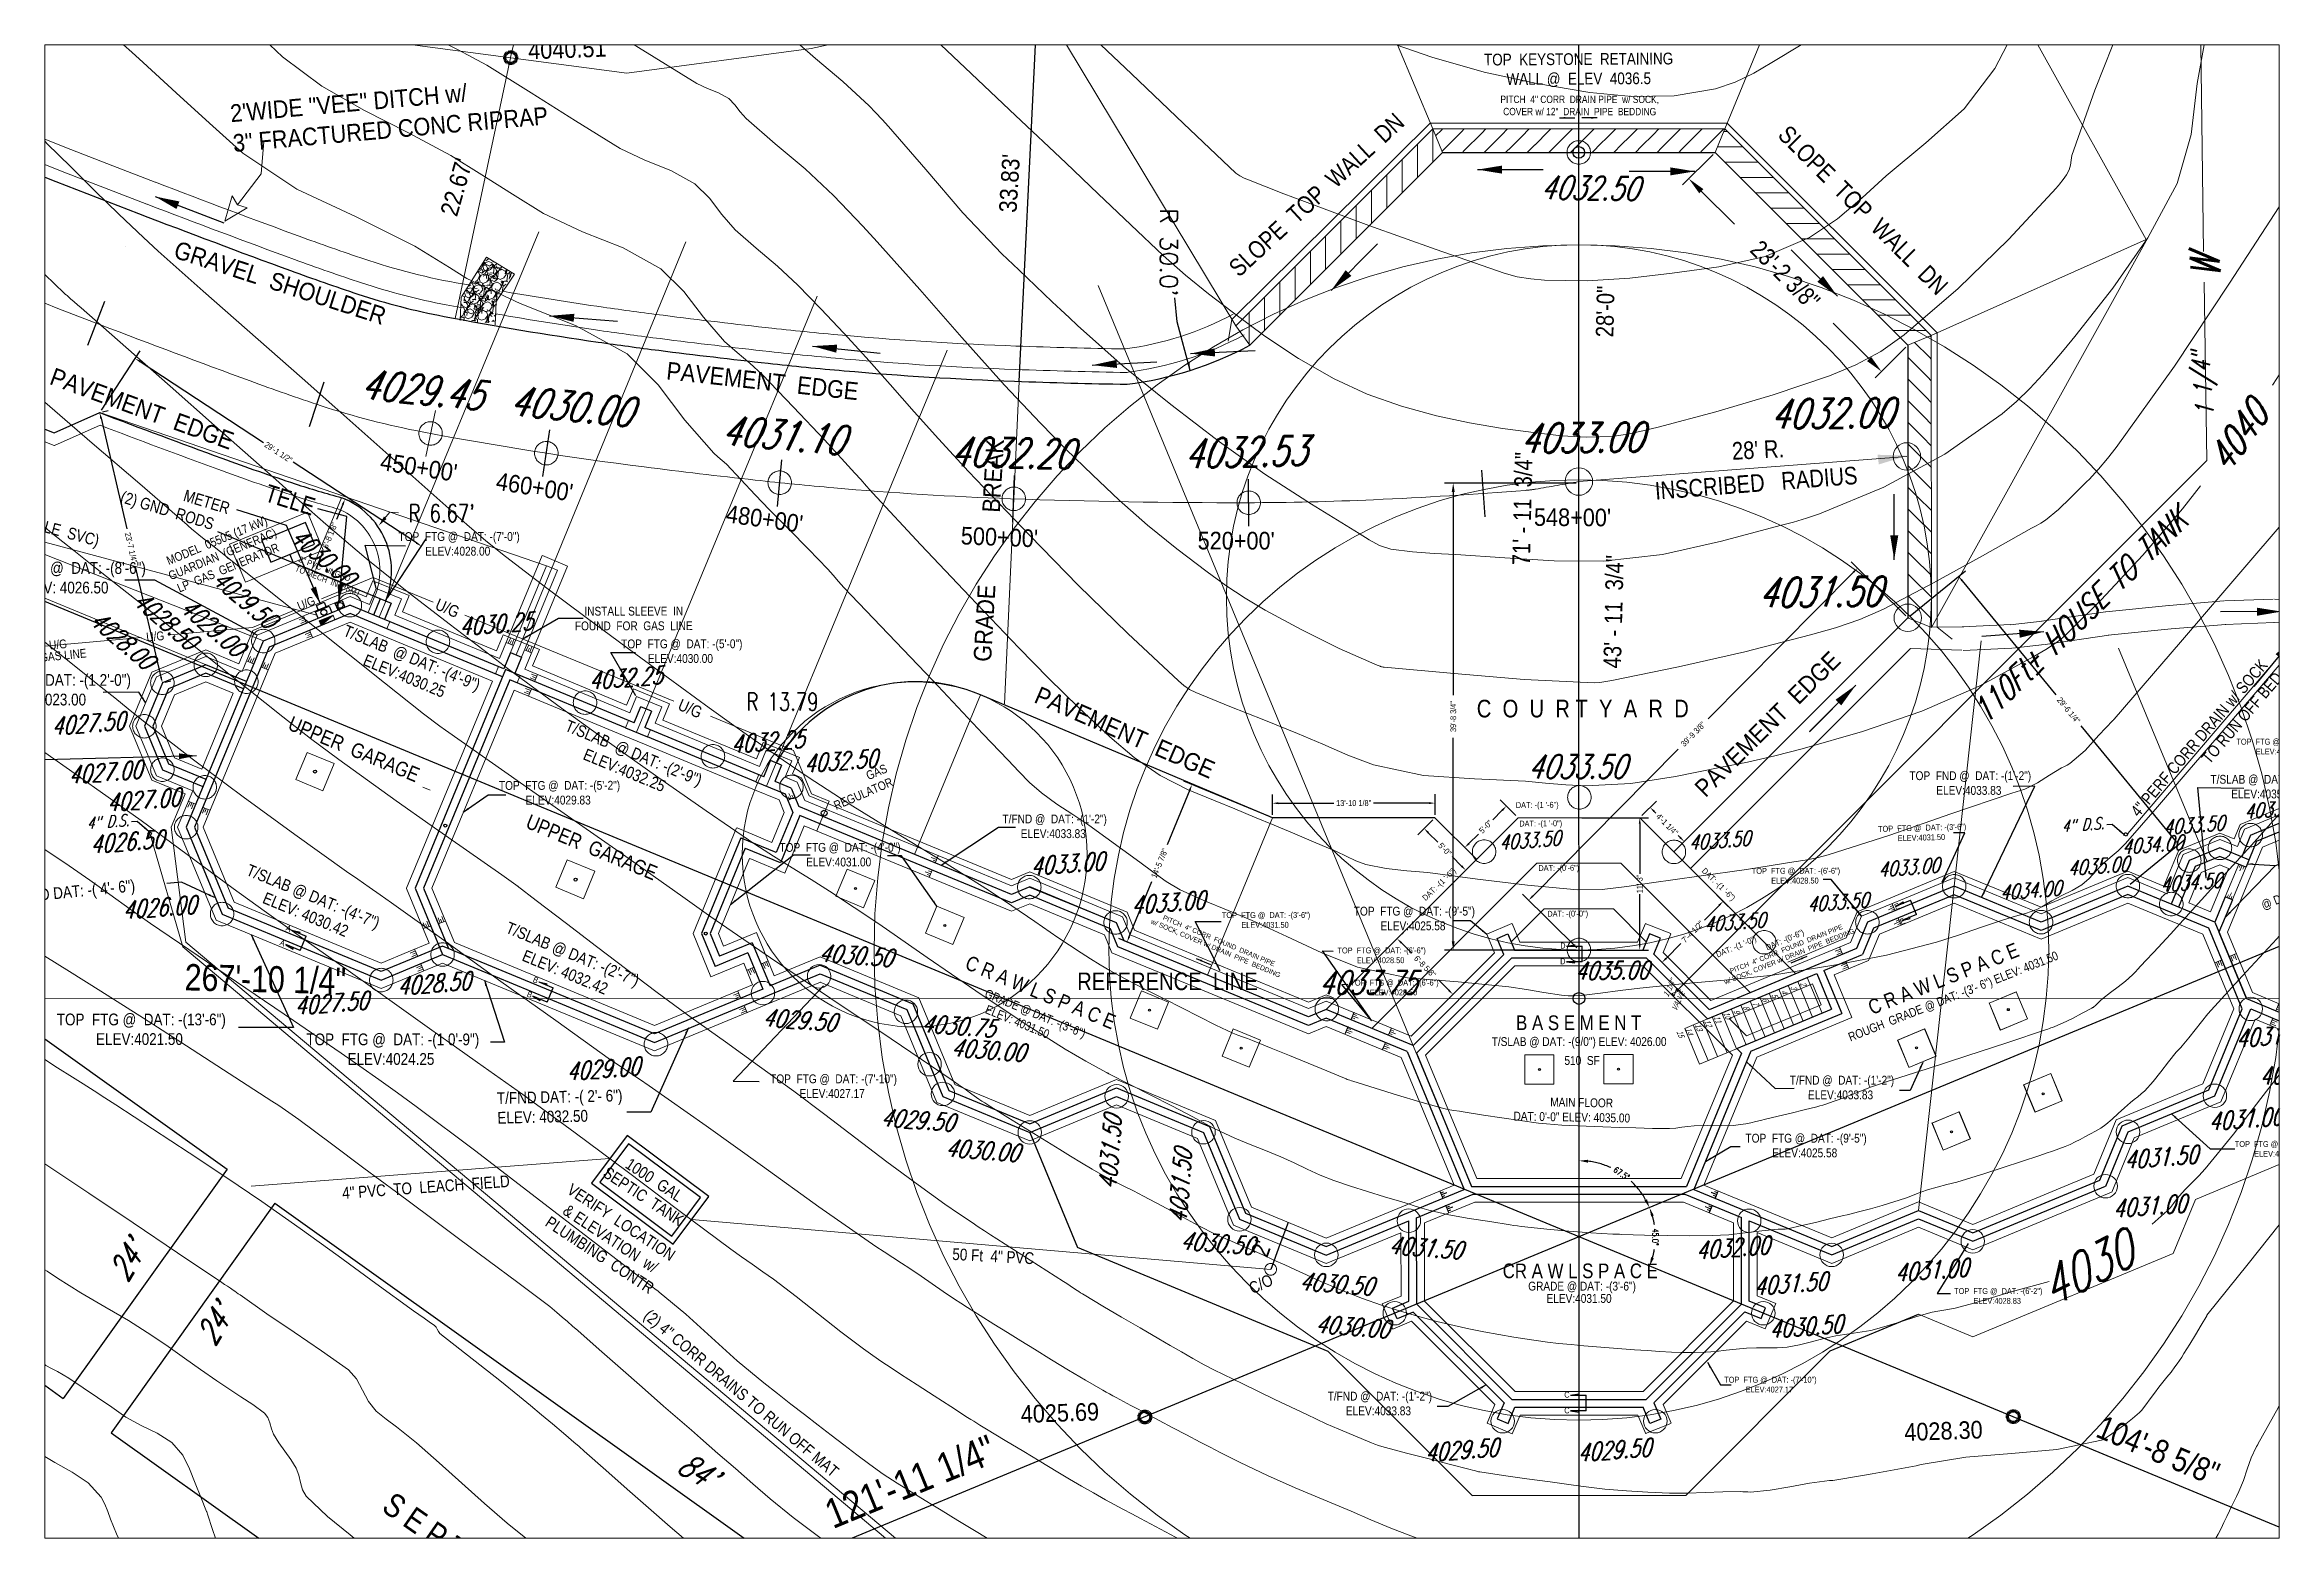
# Paper-space layout 'Drive Layout' of a CAD drawing. Header units: inches. Extents: x 0 to 35.3, y 0 to 23.6.
# The model-space entities are those that its viewports show. They can reach past a viewport. Long polylines and large blocks are cut down to what shows.
import ezdxf
from ezdxf.enums import TextEntityAlignment as Align

# ---------------------------------------------------------------- set-up
doc = ezdxf.new("R2010")
doc.units = ezdxf.units.IN
doc.header["$LTSCALE"] = 0.5
doc.header["$MEASUREMENT"] = 0
doc.header["$PDMODE"] = 1
for name, pattern in [('CENTER', [2, 1.25, -0.25, 0.25, -0.25]), ('CENTER2', [1.125, 0.75, -0.125, 0.125, -0.125]), ('HIDDEN', [0.375, 0.25, -0.125]), ('HIDDENX2', [0.75, 0.5, -0.25]), ('PHANTOM', [2.5, 1.25, -0.25, 0.25, -0.25, 0.25, -0.25])]:
    doc.linetypes.add(name, pattern=pattern)
doc.layers.get('0').update_dxf_attribs({"linetype": 'CONTINUOUS'})
doc.layers.get('Defpoints').update_dxf_attribs({"linetype": 'CONTINUOUS'})
for name, color, linetype, lineweight in [('ARCHENT RD', 3, 'CENTER', 20), ('BALCONY', 7, 'CONTINUOUS', 20), ('CONCRETE', 7, 'CONTINUOUS', 30), ('CONTROL', 6, 'CENTER', 25), ('D-CL', 5, 'CENTER2', 9), ('DOORS', 7, 'CONTINUOUS', 30), ('ELEC', 6, 'CONTINUOUS', 30), ('FOOTING', 7, 'HIDDEN', 20), ('FOOTING TEXT', 7, 'CONTINUOUS', 9), ('FOOTING TILE', 3, 'HIDDEN', 20), ('FOUNDATION', 7, 'CONTINUOUS', 30), ('GRID', 1, 'CENTER', 35), ('LAYOUT', 6, 'CENTER', 25), ('LP GAS', 6, 'CONTINUOUS', 20), ('Object', 4, 'CONTINUOUS', 30), ('V-BNDY', 3, 'PHANTOM', 40), ('VX-TOPO-MAJR', 1, 'HIDDEN', 20), ('VX-TOPO-MINR', 7, 'CONTINUOUS', 5)]:
    doc.layers.add(name, color=color, linetype=linetype, lineweight=lineweight)
for name, color, linetype in [('C-ANNO', 250, 'CONTINUOUS'), ('CONC', 7, 'CONTINUOUS'), ('D-SCRATCH', 4, 'CONTINUOUS'), ('ELECTRICAL', 1, 'CONTINUOUS'), ('FOUNDATION TEXT', 7, 'CONTINUOUS'), ('LLFOUND', 7, 'CONTINUOUS'), ('LLFOUND_TEXT', 7, 'CONTINUOUS'), ('LLMASONRY', 12, 'CONTINUOUS'), ('SEPTIC', 7, 'CONTINUOUS'), ('STEEL', 5, 'CONTINUOUS'), ('TEXT', 7, 'CONTINUOUS'), ('TEXT100', 1, 'CONTINUOUS')]:
    doc.layers.add(name, color=color, linetype=linetype)
doc.styles.add('ACE', font='simplex.shx', dxfattribs={"height": 2.5})
doc.styles.add('ARCHENT', font='technical.ttf', dxfattribs={"height": 6})
doc.styles.add('ARCHENTLTD', font='technical.ttf', dxfattribs={"height": 6})
doc.styles.add('BEI', font='romans.shx', dxfattribs={"width": 0.75})
doc.styles.add('EXIST', font='romans.shx', dxfattribs={"width": 0.75, "oblique": 20, "height": 12})
doc.styles.add('SPHAND', font='SPHAND', dxfattribs={"bigfont": 'SPHAND'})
doc.linetypes.add('2inWATER', pattern='A,1,-0.08,["2\'\'",BEI,S=0.16,R=0,X=0,Y=-0.08],-0.25,0.8,-0.08,["W",BEI,S=0.16,R=0,X=0,Y=-0.08],-0.25', length=2.46)
doc.dimstyles.new('ACE', dxfattribs={"dimtxt": 2.5, "dimasz": 1.25, "dimexe": 1.25, "dimexo": 1.25, "dimgap": 1.25, "dimtad": 0, "dimzin": 0, "dimdsep": 46, "dimtxsty": 'ACE', "dimcen": 1.25, "dimadec": 1, "dimazin": 0, "dimtfac": 1, "dimtofl": 0, "dimtmove": 2, "dimatfit": 3, "dimfxl": 1, "dimtolj": 1, "dimtzin": 0, "dimarcsym": 0})
doc.dimstyles.new('ARCHENT', dxfattribs={"dimtxt": 6, "dimasz": 6, "dimexe": 9, "dimexo": 3, "dimgap": 1, "dimtad": 0, "dimtoh": 1, "dimdec": 3, "dimzin": 0, "dimdsep": 46, "dimlunit": 4, "dimtxsty": 'ARCHENTLTD', "dimcen": 6, "dimaunit": 1, "dimadec": 0, "dimazin": 0, "dimtfac": 1, "dimtdec": 3, "dimtofl": 0, "dimtmove": 0, "dimatfit": 3, "dimfxl": 1, "dimfrac": 2, "dimtolj": 1, "dimtzin": 0, "dimarcsym": 0})
doc.dimstyles.new('ARCHENTLTD', dxfattribs={"dimtxt": 12, "dimasz": 6, "dimexe": 9, "dimexo": 3, "dimgap": 1, "dimtad": 0, "dimdec": 3, "dimzin": 1, "dimdsep": 46, "dimlunit": 4, "dimtxsty": 'ARCHENT', "dimcen": 6, "dimadec": 3, "dimazin": 0, "dimtfac": 1, "dimtdec": 3, "dimtofl": 0, "dimtmove": 0, "dimatfit": 3, "dimfxl": 1, "dimfrac": 2, "dimtolj": 1, "dimtzin": 0, "dimarcsym": 0})
doc.dimstyles.get("Standard").update_dxf_attribs({"dimscale": 50, "dimtxt": 0.18, "dimasz": 0.18, "dimexe": 0.18, "dimexo": 0.0625, "dimgap": 0.09, "dimtad": 0, "dimtoh": 1, "dimzin": 0, "dimdsep": 46, "dimtxsty": 'BEI', "dimcen": 0.09, "dimclrd": 256, "dimclre": 256, "dimclrt": 256, "dimadec": 1, "dimazin": 0, "dimtfac": 1, "dimtofl": 0, "dimtmove": 0, "dimatfit": 3, "dimfxl": 1, "dimtolj": 1, "dimtzin": 0, "dimlwd": -1, "dimlwe": -1, "dimarcsym": 0})

psp = doc.layouts.new('Drive Layout')

msp = doc.modelspace()

# ---------------------------------------------------------------- texts
at = {"layer": 'ARCHENT RD', "color": 7, "linetype": 'Continuous', "ltscale": 75, "char_height": 18, "attachment_point": 5, "style": 'ARCHENT'}
for s, insert, rotation in [('SLOPE  TOP  WALL  DN', (8600.1349, 3888.6563), 42.5876954), ('SLOPE  TOP  WALL  DN', (9158.3227, 3872.9222), 315.0094444), ('\\A1;23\'-2 3/8"', (9078.7589, 3806.7038), 315.0093323)]:
    msp.add_mtext(s, dxfattribs=dict(at, insert=insert, rotation=rotation))
at = {"layer": 'CONCRETE', "linetype": 'Continuous', "char_height": 6, "width": 271, "attachment_point": 1, "style": 'ARCHENTLTD'}
for s, insert, rotation in [('DAT: -(1 \'-6")', (8803.6092, 3268.5544), 0.4625), ('DAT: -(1 \'-0")', (8807.1516, 3249.6887), 0.4625), ('DAT: -(0\'-6")', (8826.6585, 3204.2609), 0.4625), ('DAT: -(1 \'-6")', (8997.1906, 3202.0742), 316.0514479), ('DAT: -(1 \'-0")', (9007.2967, 3115.4186), 22.8952683), ('DAT: -(0\'-6")', (9058.0166, 3122.774), 22.8952682)]:
    msp.add_mtext(s, dxfattribs=dict(at, insert=insert, rotation=rotation))
at = {"layer": 'CONCRETE', "linetype": 'Continuous', "lineweight": 20, "insert": (8835.7724, 3157.6225), "char_height": 6, "width": 271, "attachment_point": 1, "rotation": 0.4625, "style": 'ARCHENTLTD'}
msp.add_mtext('DAT: -(0\'-0")', dxfattribs=at)
at = {"layer": 'CONTROL', "color": 6, "style": 'SPHAND', "width": 0.92}
for s, p in [('4040.51', (7795.1802, 4026.9491, -4026.6127)), ('4025.69', (8298.2634, 2634.7086, -4026.6127)), ('4028.30', (9200.7346, 2616.3017, -4026.6127))]:
    msp.add_text(s, height=17.99928, rotation=2.035524, dxfattribs=at).set_placement(p)
at = {"layer": 'CONTROL', "style": 'SPHAND', "width": 0.92}
for s, rotation, p in [("22.67'", 74.091813, (7722.0488, 3865.4459, -4026.6127)), ("33.83'", 86.5289169, (8293.6317, 3870.0118, -4026.6127))]:
    msp.add_text(s, height=17.99928, rotation=rotation, dxfattribs=at).set_placement(p)
at = {"layer": 'ELEC', "color": 3, "linetype": 'Continuous', "ltscale": 0.375, "insert": (7482.6327, 3521.7633), "char_height": 9, "attachment_point": 5, "rotation": 22.5, "style": 'ARCHENT'}
msp.add_mtext('MODEL  05505 (17 kW)\\PGUARDIAN  (GENERAC)\\PLP  GAS  GENERATOR', dxfattribs=at)
at = {"layer": 'ELECTRICAL', "color": 3, "linetype": 'Continuous', "ltscale": 0.375, "insert": (7562.0555, 3519.7513), "char_height": 6, "attachment_point": 1, "rotation": 338.6381319, "style": 'ARCHENT'}
msp.add_mtext('2" PVC  UNGRD\\PTO MECH  IN  BSMT', dxfattribs=at)
at = {"layer": 'FOOTING TEXT', "ltscale": 50, "attachment_point": 5, "style": 'ARCHENT'}
for s, insert, char_height in [(' TOP  FTG @  DAT: -(8\'-6") \\PELEV: 4026.50', (7319.942, 3497.5704), 12), (' TOP  FTG @  DAT: -(1 2\'-0") \\PELEV:4023.00', (7298.9729, 3383.2593), 12), (' TOP  FTG @  DAT: -(5\'-6") \\PELEV:4029.50', (9583.642, 3325.2846), 6), (' T/SLAB @  DAT: -(0\'-0") \\PELEV:4035.00', (9567.6322, 3284.3519), 9), (' TOP  FTG @  DAT: -(13\'-6") \\PELEV:4021.50', (7397.8326, 3036.6401), 12), (' TOP  FTG @  DAT: -(1 0\'-9") \\PELEV:4024.25', (7654.7208, 3016.3237), 12), (' TOP  FTG @  DAT: -(7\'-10") \\PELEV:4027.17', (8105.3493, 2978.5402), 9), (' TOP  FTG @  DAT: -(6\'-2") \\PELEV:4028.83', (9582.0336, 2914.5358), 6), (' TOP  FTG @  DAT: -(6\'-2") \\PELEV:4028.83', (9295.3391, 2764.3865), 6), (' TOP  FTG @  DAT: -(7\'-10") \\PELEV:4027.17', (9062.6639, 2673.8734), 6)]:
    msp.add_mtext(s, dxfattribs=dict(at, insert=insert, char_height=char_height))
for s, insert, char_height, rotation in [(' TOP  FTG @  DAT: -(5\'-2") \\PELEV:4029.83', (7825.477, 3278.1477), 9, 0.0927778), (' TOP  FTG @  DAT: -(3\'-6") \\PELEV:4031.50', (9217.7319, 3237.3469), 6, 1.56078), (' TOP  FTG @  DAT: -(3\'-6") \\PELEV:4031.50', (9217.7503, 3237.3469), 6, 1.56078), (' TOP  FTG @  DAT: -(6\'-6") \\PELEV:4028.50', (9088.6885, 3193.4463), 6, 0.0927778), (' TOP  FTG @  DAT: -(6\'-6") \\PELEV:4028.50', (9088.707, 3193.4463), 6, 0.0927778), (' TOP  FTG @  DAT: -(3\'-6") \\PELEV:4031.50', (8547.464, 3148.2661), 6, 0.0927778), (' TOP  FTG @  DAT: -(3\'-6") \\PELEV:4031.50', (8547.4824, 3148.2661), 6, 0.0927778), (' TOP  FTG @  DAT: -(6\'-6") \\PELEV:4028.50', (8665.5211, 3112.1755), 6, 0.0927778), (' TOP  FTG @  DAT: -(6\'-6") \\PELEV:4028.50', (8678.7037, 3079.2799), 6, 0.0927778)]:
    msp.add_mtext(s, dxfattribs=dict(at, insert=insert, char_height=char_height, rotation=rotation))
at = {"layer": 'FOOTING TILE', "ltscale": 50, "attachment_point": 5, "style": 'ARCHENT'}
for s, insert, char_height, rotation in [('PITCH  4" CORR  DRAIN PIPE  w/ SOCK,\\PCOVER w/ 12"  DRAIN  PIPE  BEDDING', (8868.8589, 3979.8024), 7.5, 359.9663889), ('PITCH  4" CORR  FOUND  DRAIN PIPE  \\Pw/ SOCK, COVER w/ DRAIN  PIPE  BEDDING', (8498.6318, 3122.871), 5, 337.1232354), ('PITCH  4" CORR  FOUND  DRAIN PIPE  \\Pw/ SOCK, COVER w/ DRAIN  PIPE  BEDDING', (9081.5601, 3114.5598), 5, 21.7589521)]:
    msp.add_mtext(s, dxfattribs=dict(at, insert=insert, char_height=char_height, rotation=rotation))
at = {"layer": 'FOUNDATION', "color": 5, "lineweight": 20, "ltscale": 50, "char_height": 6, "attachment_point": 5, "rotation": 65.2186111, "style": 'EXIST'}
for s, insert in [('{\\fTechnical|b0|i0|c0|p34;1  1/4"}', (8960.3363, 3078.6587)), ('{\\fTechnical|b0|i0|c0|p34;VALVE}', (8969.2897, 3065.5187))]:
    msp.add_mtext(s, dxfattribs=dict(at, insert=insert))
at = {"layer": 'FOUNDATION', "lineweight": 20, "ltscale": 50, "char_height": 6, "width": 10.5625, "attachment_point": 5, "rotation": 292.5, "style": 'EXIST'}
for s, insert in [('{\\fTechnical|b0|i0|c0|p34;2}', (9097.0059, 3083.1687)), ('{\\fTechnical|b0|i0|c0|p34;8}', (9038.8393, 3058.9684)), ('{\\fTechnical|b0|i0|c0|p34;7}', (9048.5165, 3063.0432)), ('{\\fTechnical|b0|i0|c0|p34;6}', (9058.2144, 3067.0683)), ('{\\fTechnical|b0|i0|c0|p34;5}', (9067.9329, 3071.0437)), ('{\\fTechnical|b0|i0|c0|p34;4}', (9077.6308, 3075.0688)), ('{\\fTechnical|b0|i0|c0|p34;3}', (9087.3286, 3079.0939)), ('{\\fTechnical|b0|i0|c0|p34;14}', (8980.6522, 3034.8177)), ('{\\fTechnical|b0|i0|c0|p34;13}', (8990.35, 3038.8428)), ('{\\fTechnical|b0|i0|c0|p34;12}', (9000.0479, 3042.8679)), ('{\\fTechnical|b0|i0|c0|p34;11}', (9009.7457, 3046.893)), ('{\\fTechnical|b0|i0|c0|p34;10}', (9019.423, 3050.9679)), ('{\\fTechnical|b0|i0|c0|p34;9}', (9029.1415, 3054.9433)), ('{\\fTechnical|b0|i0|c0|p34;15}', (8971.6512, 3032.2067))]:
    msp.add_mtext(s, dxfattribs=dict(at, insert=insert))
at = {"layer": 'FOUNDATION TEXT', "ltscale": 50, "attachment_point": 5, "style": 'ARCHENT'}
for s, insert, char_height, rotation in [(' TOP  FTG @  DAT: -(7\'-0") \\PELEV:4028.00', (7722.9066, 3532.2189), 9, 0.0927778), ('\\PT/SLAB  @ DAT: -(4\'-9") \\PELEV:4030.25', (7676.1119, 3415.9018), 12, 337.5), ('\\PINSTALL SLEEVE  IN\\PFOUND  FOR  GAS  LINE ', (7902.7045, 3463.5475), 9, 0.0927778), (' TOP  FTG @  DAT: -(5\'-0") \\PELEV:4030.00', (7950.3521, 3422.6555), 9, 0.0927778), ('UPPER  GARAGE', (7616.8762, 3322.6791), 15, 337.5), ('\\P T/SLAB  @ DAT: -(2\'-9")\\PELEV:4032.25', (7900.856, 3319.6308), 12, 337.5), ('UPPER  GARAGE', (7859.7858, 3222.4856), 15, 337.5), (' T/FND @  DAT: -(1\'-2") \\PELEV:4033.83', (8331.1949, 3243.8701), 9, 359.9875), ('\\P T/WALL  @ DAT: + 4\'- 6" \\PELEV: 4039.50', (9622.3533, 3225.9088), 6, 21.3688889), (' TOP  FTG @  DAT: -(4\'-0") \\PELEV:4031.00', (8111.9722, 3214.9082), 9, 0.0927778), ('DECKING\\P @ DAT: -(0\'-0") ELEV: 4035.00', (9628.4338, 3194.1324), 9, 21.3688889), ('T/SLAB @ DAT: -(4\'-7")\\PELEV: 4030.42', (7571.4182, 3163.0591), 12, 337.5), ('E', (9193.0184, 3162.1735), 6, 22.51939), ('E', (9198.5306, 3146.9802), 6, 22.51939), ('SLAB-ON-GRADE\\P @ DAT: -(3\'-0") ELEV: 4032.00', (9655.8958, 3126.3015), 9, 21.3688889), ('A', (7543.9759, 3124.8708), 6, 337.51939), ('A', (7550.0975, 3139.6567), 6, 337.51939), ('T/SLAB @ DAT: -(2\'-7")\\PELEV: 4032.42', (7836.4494, 3104.1918), 12, 337.5), ('C R A W L S P A C E', (8318.2268, 3074.4017), 15, 337.5), ('D', (8851.6969, 3106.0867), 6, 359.9663143), ('D', (8851.7091, 3122.0897), 6, 359.9663143), ('ROUGH  GRADE @ DAT: -(3\'- 6") ELEV: 4031.50', (9250.8493, 3069.208), 9, 21.5927778), ('C R A W L S P A C E', (9240.4135, 3088.3118), 15, 21.7585502), ('B', (7802.5094, 3086.9953), 6, 337.51939), ('B', (7796.3878, 3072.2094), 6, 337.51939), ('ELEV: 4031.50', (8294.5377, 3044.3774), 9, 337.5), ('GRADE @ DAT: -(3\'-6")', (8312.3284, 3051.6241), 9, 337.5), (' T/FND @  DAT: -(1\'-2") \\PELEV:4033.83', (9135.3129, 2977.172), 9, 359.9875), (' T/FND @  DAT: -(1\'-2") \\PELEV:4033.83', (8663.3291, 2654.5844), 9, 359.9875)]:
    msp.add_mtext(s, dxfattribs=dict(at, insert=insert, char_height=char_height, rotation=rotation))
for s, insert, char_height in [(' TOP  FND @  DAT: + 1\'-6"\\PELEV:4036.50', (9627.4563, 3361.6232), 6), (' TOP  FTG @  DAT: -(9\'-5") \\PELEV:4025.58', (8698.5836, 3149.7408), 9), ('B A S E M E N T', (8867.894, 3043.2993), 15), ('T/SLAB @ DAT: -(9/0") ELEV: 4026.00', (8868.2745, 3022.7731), 9), ('510  SF', (8871.3362, 3004.7901), 9), (' TOP  FTG @  DAT: -(9\'-5") \\PELEV:4025.58', (9098.6817, 2917.9471), 9), ('CR A W L S P A C E', (8869.4851, 2789.9623), 15), (' GRADE @ DAT: -(3\'-6")', (8869.8656, 2773.1238), 9), (' ELEV:4031.50', (8866.8186, 2761.8581), 9)]:
    msp.add_mtext(s, dxfattribs=dict(at, insert=insert, char_height=char_height))
at = {"layer": 'FOUNDATION TEXT', "lineweight": 9, "ltscale": 50, "insert": (9266.3812, 3288.0418), "char_height": 9, "attachment_point": 5, "style": 'ARCHENT'}
msp.add_mtext(' TOP  FND @  DAT: -(1\'-2") \\PELEV:4033.83', dxfattribs=at)
at = {"layer": 'FOUNDATION TEXT', "insert": (7257.4776, 3176.2937), "char_height": 12, "attachment_point": 1, "rotation": 5.5975, "style": 'ARCHENT'}
msp.add_mtext('  T/FND DAT: -( 4\'- 6")', dxfattribs=at)
at = {"layer": 'FOUNDATION TEXT', "lineweight": 9, "insert": (7762.8507, 2972.3188), "char_height": 12, "attachment_point": 1, "rotation": 1.3015268, "style": 'ARCHENT'}
msp.add_mtext('T/FND DAT: -( 2\'- 6")\\PELEV: 4032.50', dxfattribs=at)
at = {"layer": 'FOUNDATION TEXT', "lineweight": 30, "ltscale": 50, "char_height": 6, "attachment_point": 5, "rotation": 0.01939, "style": 'ARCHENT'}
for insert in [(8855.832, 2663.5808), (8855.8347, 2647.5777)]:
    msp.add_mtext('C', dxfattribs=dict(at, insert=insert))
at = {"layer": 'LP GAS', "ltscale": 20, "insert": (8158.9095, 3307.8412), "char_height": 9, "attachment_point": 3, "rotation": 23.215, "style": 'ARCHENTLTD'}
msp.add_mtext('GAS\\PREGULATOR', dxfattribs=at)
at = {"layer": 'TEXT', "style": 'SPHAND', "width": 0.92}
for s, height, rotation, p in [('2\'WIDE "VEE" DITCH w/ ', 18.000321, 5.0467521, (7491.4128, 3962.759, -44734.3935)), ('3" FRACTURED CONC RIPRAP', 18.000321, 5.0467521, (7494.1429, 3932.2958, -44734.3935)), ('GRAVEL  SHOULDER', 17.99928, 342.0963148, (7431.6188, 3824.8432, -82968.2662)), ('PAVEMENT  EDGE', 17.99928, 339.9453429, (7304.9001, 3695.6788, -82968.2662)), ('PAVEMENT  EDGE', 17.99928, 353.7450867, (7935.3817, 3700.3585, -82968.2662)), ('GRADE            BREAK', 18.000321, 86.6421851, (8267.615, 3411.4975, -44734.3935)), ("450+00'", 17.99928, 351.0236695, (7642.8653, 3607.8767, -48310.0675)), ("460+00'", 17.99928, 351.0236695, (7761.1028, 3587.717, -48310.0675)), ("480+00'", 17.99928, 351.9590783, (7996.0446, 3554.4624, -48550.0579)), ("548+00'", 17.99928, 359.6047874, (8822.1069, 3550.6902, -55852.8454)), ("500+00'", 17.99928, 357.7282797, (8236.487, 3531.8079, -48550.0579)), ("520+00'", 17.99928, 359.8873614, (8478.631, 3526.6535, -48550.0579)), ('PAVEMENT  EDGE', 17.99928, 44.908865, (8997.3999, 3272.5241, -86831.0312)), ('PAVEMENT  EDGE', 17.99928, 336.4448282, (8310.4606, 3370.8679, -86834.7393))]:
    msp.add_text(s, height=height, rotation=rotation, dxfattribs=at).set_placement(p)
at = {"layer": 'TEXT', "style": 'EXIST', "oblique": 20, "width": 0.75}
for s, height, rotation, p in [('4040', 28.80051, 54.4418689, (9541.0574, 3641.9865, 3890.4735)), ('4030', 38.40068, 27.0299434, (9386.4179, 2792.5358, 3770.4713))]:
    msp.add_text(s, height=height, rotation=rotation, dxfattribs=at).set_placement(p, align=Align.MIDDLE_CENTER)
at = {"layer": 'TEXT', "color": 3}
for s, insert, char_height, attachment_point, rotation, style in [('TOP  KEYSTONE  RETAINING  \\PWALL @  ELEV  4036.5\\P  ', (8867.8675, 4006.0253), 12, 5, 0.3447222, 'ARCHENTLTD'), ('4032.50', (8829.2076, 3908.3567), 24, 1, 359.1127778, 'EXIST'), ('4029.45', (7625.9215, 3710.8195), 30, 1, 354.2913889, 'EXIST'), ('4030.00', (7778.1796, 3693.8993), 30, 1, 354.2915264, 'EXIST'), ('4032.00', (9063.5278, 3679.7881), 30, 1, 0.6791667, 'EXIST'), ('4031.10', (7994.2158, 3663.7583), 30, 1, 354.9838889, 'EXIST'), ('4033.00', (8807.975, 3654.9382), 30, 1, 0.6791667, 'EXIST'), ('4032.20', (8226.8594, 3641.6825), 30, 1, 358.6619444, 'EXIST'), ('4032.53', (8464.3175, 3639.3643), 30, 1, 1.5505556, 'EXIST'), ('4030.00', (7562.9342, 3550.5216), 18, 1, 319.3672222, 'EXIST'), ('4029.50', (7482.7702, 3507.1096), 18, 1, 319.3672222, 'EXIST'), ('4031.50', (9051.2143, 3497.3666), 30, 1, 0.6791667, 'EXIST'), ('4028.50', (7401.8431, 3485.4736), 18, 1, 319.3672222, 'EXIST'), ('4029.00', (7450.0038, 3478.4624), 18, 1, 319.3672222, 'EXIST'), ('4028.00', (7357.7033, 3465.4681), 18, 1, 319.3672222, 'EXIST'), ('4030.25', (7723.7654, 3456.7222), 18, 1, 4.3672222, 'EXIST'), ('4032.25', (7856.0672, 3401.6653), 18, 1, 4.3672222, 'EXIST'), ('4027.50', (7307.1792, 3355.0785), 18, 1, 4.3672222, 'EXIST'), ('4032.25', (8000.9919, 3336.5458), 18, 1, 4.3672222, 'EXIST'), ('4032.50', (8075.5608, 3316.7335), 18, 1, 4.3672222, 'EXIST'), ('4027.00', (7363.6162, 3277.0061), 18, 1, 4.3672222, 'EXIST'), ('4033.50', (9546.9183, 3266.4454), 15.00027, 1, 4.3672222, 'EXIST'), ('4033.50', (9464.1256, 3250.2925), 15.00027, 1, 4.3672222, 'EXIST'), ('4026.50', (7346.8331, 3234.2975), 18, 1, 4.3672222, 'EXIST'), ('4033.50', (8785.8982, 3234.7966), 15.00027, 1, 4.3672222, 'EXIST'), ('4033.50', (8979.7302, 3234.5696), 15.00027, 1, 4.3672222, 'EXIST'), ('4033.00', (8307.2433, 3211.8612), 18, 1, 4.3672222, 'EXIST'), ('4033.00', (9173.0194, 3207.1472), 15.00027, 1, 4.3672222, 'EXIST'), ('4035.00', (9366.6743, 3208.4925), 15.00027, 1, 4.3672222, 'EXIST'), ('4034.50', (9461.3336, 3191.7454), 15.00027, 1, 4.3672222, 'EXIST'), ('4026.00', (7379.7938, 3167.2829), 18, 1, 4.3672222, 'EXIST'), ('4033.00', (8410.164, 3172.1283), 18, 1, 4.3672222, 'EXIST'), ('4033.50', (9100.6179, 3171.5848), 15.00027, 1, 4.3672222, 'EXIST'), ('4034.00', (9297.3881, 3183.678), 15.00027, 1, 4.3672222, 'EXIST'), ('4033.50', (8995.2373, 3151.2071), 15.00027, 1, 4.3672222, 'EXIST'), ('4030.50', (8167.6251, 3118.3303), 18, 3, 355.6216667, 'EXIST'), ('4035.00', (8863.9047, 3105.2972), 18, 1, 0.6194444, 'EXIST'), ('4028.50', (7660.2315, 3089.6312), 18, 1, 4.3672222, 'EXIST'), ('4027.50', (7555.5304, 3069.5298), 18, 1, 4.3672222, 'EXIST'), ('4029.50', (8110.1879, 3052.375), 18, 3, 355.6216667, 'EXIST'), ('4030.75', (8272.4048, 3046.2136), 18, 3, 355.6216667, 'EXIST'), ('4031.50', (9538.2682, 3036.0437), 18, 1, 4.3672222, 'EXIST'), ('4030.00', (8302.809, 3021.5797), 18, 3, 355.6216667, 'EXIST'), ('4029.00', (7833.1128, 3002.4011), 18, 1, 4.3672222, 'EXIST'), ('4029.50', (9562.6323, 2997.542), 18, 1, 4.3672222, 'EXIST'), ('4029.50', (8230.7353, 2950.2266), 18, 3, 355.6216667, 'EXIST'), ('4031.50', (8383.1032, 2949.0027), 18, 3, 85.6216667, 'EXIST'), ('4031.00', (9510.4934, 2951.4), 18, 1, 4.3672222, 'EXIST'), ('4030.00', (8296.8995, 2919.2736), 18, 3, 355.6216667, 'EXIST'), ('4031.50', (8454.8559, 2914.5045), 18, 3, 85.6216667, 'EXIST'), ('4031.50', (9424.1887, 2912.2375), 18, 1, 4.3672222, 'EXIST'), ('4031.00', (9412.6515, 2862.3743), 18, 1, 4.3672222, 'EXIST'), ('4030.50', (8536.9139, 2824.4578), 18, 3, 355.6216667, 'EXIST'), ('4031.50', (8749.623, 2819.815), 18, 3, 355.6216667, 'EXIST'), ('4032.00', (8986.7446, 2819.792), 18, 1, 4.3672222, 'EXIST'), ('4030.50', (8658.5005, 2782.955), 18, 3, 355.6216667, 'EXIST'), ('4031.50', (9045.8458, 2783.0635), 18, 1, 4.3672222, 'EXIST'), ('4031.00', (9189.9607, 2796.9445), 18, 1, 4.3672222, 'EXIST'), ('4030.00', (8674.8431, 2739.2989), 18, 3, 355.6216667, 'EXIST'), ('4030.50', (9061.5089, 2739.2615), 18, 1, 4.3672222, 'EXIST'), ('4029.50', (8709.8149, 2613.2299), 18, 1, 4.3672222, 'EXIST'), ('4029.50', (8865.7282, 2613.2455), 18, 1, 4.3672222, 'EXIST')]:
    msp.add_mtext(s, dxfattribs=dict(at, insert=insert, char_height=char_height, attachment_point=attachment_point, rotation=rotation, style=style))
at = {"layer": 'TEXT'}
for s, insert, char_height, attachment_point, rotation, style in [("2'", (7256.0817, 3937.9234), 35.99856, 1, 71.1847222, 'EXIST'), ("R 30.0'", (8440.2312, 3784.6631), 18, 9, 270, 'ACE'), ('{\\C5;W}', (9493.945, 3801.8081), 30.00053, 1, 94.9294444, 'EXIST'), ('\\A1;28\'-0"\\P  ', (8886.5146, 3795.9618), 18, 3, 88.5752778, 'ARCHENTLTD'), ('{\\C5;1 1/4" }', (9498.9301, 3661.2461), 18.000321, 1, 94.9294444, 'EXIST'), ('400 AMP  UGND  ELEC  SVC  (2#  350  MCM,  1#  0000)  &  UNGND  TELE  SVC)', (6865.7065, 3672.8704), 12, 1, 345.0195418, 'ARCHENT'), ("28' R.\\P  ", (9051.7472, 3613.2909), 18, 5, 2.9473714, 'ARCHENTLTD'), ('\\A1;71\' - 11  3/4"\\P  ', (8802.8205, 3626.1984), 18, 3, 88.5752778, 'ARCHENTLTD'), ('INSCRIBED   RADIUS\\P  ', (9050.2969, 3579.3102), 18, 5, 4.469501, 'ARCHENTLTD'), ('                METER\\P(2) GND  RODS', (7386.7583, 3605.7159), 12, 1, 343.0973648, 'ARCHENT'), ('TELE\\P  ', (7579.0638, 3578.1907), 18, 3, 342.7741242, 'ARCHENTLTD'), ('{\\C5; 110Ft± HOUSE TO TANK }', (9258.0403, 3355.8113), 24, 1, 44.6358333, 'EXIST'), ('\\A1;43\' - 11  3/4"\\P  ', (8895.8602, 3521.016), 18, 3, 88.5752778, 'ARCHENTLTD'), (' 4" PERF CORR DRAIN w/ SOCK\\PTO RUN OFF BED\\P  ', (9563.2776, 3415.6133), 12, 3, 49.4672222, 'ARCHENTLTD'), ('C  O  U  R T  Y  A  R  D\\P  ', (8980.2922, 3373.1904), 18, 3, 0.0191667, 'ARCHENTLTD'), ('4" D.S.', (7343.2553, 3252.9851), 12, 1, 4.3672222, 'EXIST'), ('4" D.S.', (9360.5387, 3249.838), 12, 1, 4.3672222, 'EXIST'), ('{\\H1.5x;267\'-10 1/4"}\\P  ', (7609.2065, 3099.3663), 18, 3, 358.5752778, 'ARCHENTLTD'), ('4" PVC  TO  LEACH  FIELD', (7690.4553, 2875.5912), 12, 5, 4.1139561, 'ARCHENT'), ("24'", (7364.9054, 2789.9442), 24, 1, 58.8438889, 'EXIST'), ('50 Ft  4" PVC', (8269.8803, 2804.9809), 12, 5, 356.9030347, 'ARCHENT'), ("24'", (7454.1195, 2724.5693), 24, 1, 58.8438889, 'EXIST'), ('\\P\\P(2) 4" CORR DRAINS TO RUN OFF MAT\\P  ', (8139.1789, 2618.2285), 12, 3, 319.7520907, 'ARCHENTLTD'), ("84'", (7957.4954, 2606.291), 24, 1, 328.8438889, 'EXIST'), ('S E P T I C    L E A C  H    F I E L D\\P  ', (8016.2003, 2315.6079), 24, 3, 325.1216667, 'ARCHENTLTD')]:
    msp.add_mtext(s, dxfattribs=dict(at, insert=insert, char_height=char_height, attachment_point=attachment_point, rotation=rotation, style=style))
at = {"layer": 'TEXT', "attachment_point": 5, "style": 'ARCHENT'}
for s, insert, char_height, width, rotation in [('3"  SH  40  PVC  BURIED  CONDUIT', (7182.4685, 3551.8292), 12, 399.571915, 344.8044268), ('1000  GAL\\PSEPTIC  TANK', (7918.1714, 2874.5289), 12, 135.932492, 326.5812171), ('VERIFY  LOCATION\\P& ELEVATION  w/\\PPLUMBING  CONTR', (7878.9944, 2822.9686), 12, 135.932492, 326.5812171), ("2'", (8543.7855, 2812.9584), 18, 48.750869, 70.3769444), ('C/O', (8543.3237, 2776.6428), 12, 48.750869, 24.8288889)]:
    msp.add_mtext(s, dxfattribs=dict(at, insert=insert, char_height=char_height, width=width, rotation=rotation))
at = {"layer": 'TEXT'}
for s, insert, char_height, attachment_point, style in [("R 6.67'", (7706.5833, 3563.545), 18.00032, 5, 'BEI'), ('R 13.79', (8054.6805, 3371.0957), 18.00032, 5, 'BEI'), ('REFERENCE  LINE', (8447.8236, 3094.6538), 18, 2, 'ARCHENTLTD')]:
    msp.add_mtext(s, dxfattribs=dict(at, insert=insert, char_height=char_height, attachment_point=attachment_point, style=style))
at = {"layer": 'TEXT', "color": 6}
for s, insert, char_height, attachment_point, rotation, style in [('U/G', (7557.9747, 3472.2494), 9, 1, 22.4748066, 'ARCHENT'), ('U/G', (7703.6298, 3476.9854), 12, 1, 336.7099351, 'ARCHENT'), ('UGND GAS LINE', (7262.8607, 3417.5648), 9, 1, 5.5547507, 'ARCHENT'), ('U/G', (7305.0794, 3433.2092), 9, 1, 5.5547222, 'ARCHENT'), ('U/G', (7404.4071, 3441.4019), 9, 1, 5.5547222, 'ARCHENT'), ('U/G', (7951.5498, 3374.4985), 12, 1, 336.7099351, 'ARCHENT'), ('{\\C3;4027.00}', (7324.469, 3305.2281), 18, 1, 4.3672222, 'EXIST'), ('{\\C3;4034.00}', (9422.0307, 3230.2904), 15.000267, 1, 4.3672222, 'EXIST'), ('104\'-8 5/8"\\P\\P  ', (9524.8994, 2592.3474), 24, 3, 337.1241132, 'ARCHENTLTD'), ('121\'-11 1/4"\\P\\P{\\H0.6667x;  }', (8264.1381, 2623.6205), 30, 3, 22.3147222, 'ARCHENTLTD')]:
    msp.add_mtext(s, dxfattribs=dict(at, insert=insert, char_height=char_height, attachment_point=attachment_point, rotation=rotation, style=style))
at = {"layer": 'TEXT', "color": 3, "char_height": 24, "attachment_point": 1, "style": 'EXIST'}
for s, insert in [('4033.50', (8815.9288, 3316.8978)), ('4033.75', (8602.2189, 3096.4098))]:
    msp.add_mtext(s, dxfattribs=dict(at, insert=insert))
at = {"layer": 'TEXT', "linetype": 'Continuous', "width": 271, "style": 'ARCHENTLTD'}
for s, insert, char_height, attachment_point, rotation in [('DAT: -(1 \'-6")', (8738.8776, 3202.1013), 6, 3, 43.9365646), ('             MAIN FLOOR\\PDAT: 0\'-0" ELEV: 4035.00', (8801.6116, 2967.6025), 9, 1, 359.0136111)]:
    msp.add_mtext(s, dxfattribs=dict(at, insert=insert, char_height=char_height, attachment_point=attachment_point, rotation=rotation))

# ---------------------------------------------------------------- blocks, each defined once
blk = doc.blocks.new('F-LGPIN')
at = {"linetype": 'Continuous'}
blk.add_circle((0, 0), 0.0391, dxfattribs=at)
blk = doc.blocks.new('*D20')
at = {"layer": 'Defpoints', "color": 0, "lineweight": 20, "ltscale": 50}
for p in [(6836, 3664.7, -44590.3), (10029.3, 3306.1, -44590.3), (8945.5, 2814.6), (10029.3, 2344.7, -44590.3), (7516.4, 2264.2, -44590.3)]:
    blk.add_point(p, dxfattribs=at)
at = {"layer": 'LAYOUT', "ltscale": 50}
for start, end in [(9.2836, 15.9025), (344.1589, 350.7778)]:
    blk.add_arc((8868.2, 2824.7), 78, start, end, dxfattribs=at)
at = {"layer": 'LAYOUT', "lineweight": 20, "ltscale": 50}
for points in [[(8941.8, 2845.6), (8944.6, 2846.5), (8940.2, 2854.5)], [(8944.6, 2802.9), (8941.8, 2803.9), (8940.2, 2794.9)]]:
    blk.add_solid(points, dxfattribs=at)
at = {"layer": 'LAYOUT', "color": 6, "ltscale": 50, "insert": (8946.2, 2824.7), "char_height": 6.25, "attachment_point": 5, "rotation": 270.0307, "style": 'BEI'}
blk.add_mtext('\\A1;45.0°', dxfattribs=at)
blk = doc.blocks.new('*D21')
at = {"layer": 'Defpoints', "color": 0, "lineweight": 20, "ltscale": 50}
for p in [(8868.2, 3932, -44590.3), (10029.6, 3306.2, -44590.3), (8923.4, 2879.8), (7516.6, 2264.3, -44590.3), (8868.5, 2086, -44590.3)]:
    blk.add_point(p, dxfattribs=at)
at = {"layer": 'LAYOUT', "ltscale": 50}
for start, end in [(65.4639, 83.3705), (29.1593, 47.0659)]:
    blk.add_arc((8868.4, 2824.8), 77.7, start, end, dxfattribs=at)
at = {"layer": 'LAYOUT', "lineweight": 20, "ltscale": 50}
for points in [[(8877.3, 2900.5), (8877.5, 2903.5), (8868.4, 2902.5)], [(8937.6, 2863.3), (8934.9, 2862), (8940.2, 2854.5)]]:
    blk.add_solid(points, dxfattribs=at)
at = {"layer": 'LAYOUT', "color": 6, "lineweight": 9, "ltscale": 50, "insert": (8911.6, 2889.4), "char_height": 6.25, "attachment_point": 5, "rotation": 326.2649, "style": 'BEI'}
blk.add_mtext('\\A1;67.5°', dxfattribs=at)
blk = doc.blocks.new('Tick')
at = {"layer": 'D-SCRATCH'}
blk.add_line((0, -2), (0, 2), dxfattribs=at)
blk = doc.blocks.new('*D29')
at = {"layer": 'Defpoints', "color": 0, "lineweight": 20, "ltscale": 50}
for p in [(8739.7, 3594.4), (8868.1, 3594.4), (8868.1, 3117.6)]:
    blk.add_point(p, dxfattribs=at)
at = {"layer": 'Object', "color": 0, "lineweight": -2, "ltscale": 50}
for p, q in [((8865.1, 3594.4), (8730.7, 3594.4)), ((8739.7, 3585.4), (8739.7, 3377.9)), ((8739.7, 3126.6), (8739.7, 3334.2)), ((8865.1, 3117.6), (8730.7, 3117.6))]:
    blk.add_line(p, q, dxfattribs=at)
at = {"layer": 'Object', "color": 0, "lineweight": 20, "ltscale": 50}
for points in [[(8738.2, 3585.4), (8741.2, 3585.4), (8739.7, 3594.4)], [(8738.2, 3126.6), (8741.2, 3126.6), (8739.7, 3117.6)]]:
    blk.add_solid(points, dxfattribs=at)
at = {"layer": 'Object', "color": 0, "lineweight": 20, "ltscale": 50, "insert": (8739.7, 3356), "char_height": 6, "attachment_point": 5, "rotation": 90, "style": 'ARCHENTLTD'}
blk.add_mtext('\\A1;39\'-8 3/4"', dxfattribs=at)
blk = doc.blocks.new('*D30')
at = {"layer": 'Defpoints', "color": 0, "lineweight": 20, "ltscale": 50}
for p in [(9015.5, 3167.5), (9035.3, 3147.6), (8972.8, 3085)]:
    blk.add_point(p, dxfattribs=at)
at = {"layer": 'Object', "color": 0, "lineweight": -2, "ltscale": 50}
for p, q in [((9033.2, 3149.7), (9009.1, 3173.8)), ((9011.2, 3163.2), (8996.2, 3148.1)), ((8970.7, 3087.1), (8946.5, 3111.2)), ((8957.2, 3109.1), (8972.2, 3124.2))]:
    blk.add_line(p, q, dxfattribs=at)
at = {"layer": 'Object', "color": 0, "lineweight": 20, "ltscale": 50}
for points in [[(9010.5, 3163.9), (9011.9, 3162.5), (9015.5, 3167.5)], [(8956.4, 3109.8), (8957.9, 3108.4), (8952.9, 3104.9)]]:
    blk.add_solid(points, dxfattribs=at)
at = {"layer": 'Object', "color": 0, "lineweight": 20, "ltscale": 50, "insert": (8984.2, 3136.2), "char_height": 6, "attachment_point": 5, "rotation": 45.0252, "style": 'ARCHENT'}
blk.add_mtext('\\A1;7\'-4 1/2"', dxfattribs=at)
blk = doc.blocks.new('*D31')
at = {"layer": 'Defpoints', "color": 0, "lineweight": 20, "ltscale": 50}
for p in [(8868.1, 3252.6), (8930.2, 3252.6), (8868.1, 3117.6)]:
    blk.add_point(p, dxfattribs=at)
at = {"layer": 'Object', "color": 0, "lineweight": -2, "ltscale": 50}
for p, q in [((8871.1, 3252.6), (8939.2, 3252.6)), ((8930.2, 3246.6), (8930.2, 3195.4)), ((8930.2, 3123.6), (8930.2, 3174.8)), ((8871.1, 3117.6), (8939.2, 3117.6))]:
    blk.add_line(p, q, dxfattribs=at)
at = {"layer": 'Object', "color": 0, "lineweight": 20, "ltscale": 50}
for points in [[(8929.2, 3246.6), (8931.2, 3246.6), (8930.2, 3252.6)], [(8929.2, 3123.6), (8931.2, 3123.6), (8930.2, 3117.6)]]:
    blk.add_solid(points, dxfattribs=at)
at = {"layer": 'Object', "color": 0, "lineweight": 20, "ltscale": 50, "insert": (8930.2, 3185.1), "char_height": 6, "attachment_point": 5, "rotation": 89.994, "style": 'ARCHENT'}
blk.add_mtext('\\A1;11\'-3"', dxfattribs=at)
blk = doc.blocks.new('*D32')
at = {"layer": 'Defpoints', "color": 0, "lineweight": 20, "ltscale": 50}
for p in [(8682.4, 3129.2), (8682.4, 3129.2), (8739.4, 3072.3)]:
    blk.add_point(p, dxfattribs=at)
at = {"layer": 'Object', "color": 0, "lineweight": -2, "ltscale": 50}
for p, q in [((8684.6, 3131.4), (8688.8, 3135.6)), ((8686.7, 3125), (8697.3, 3114.4)), ((8735.2, 3076.5), (8724.5, 3087.1)), ((8741.5, 3074.4), (8745.8, 3078.6))]:
    blk.add_line(p, q, dxfattribs=at)
at = {"layer": 'Object', "color": 0, "lineweight": 20, "ltscale": 50}
for points in [[(8687.4, 3125.7), (8686, 3124.3), (8682.4, 3129.2)], [(8735.9, 3077.2), (8734.5, 3075.8), (8739.4, 3072.3)]]:
    blk.add_solid(points, dxfattribs=at)
at = {"layer": 'Object', "color": 0, "lineweight": 20, "ltscale": 50, "insert": (8710.9, 3100.7), "char_height": 6, "attachment_point": 5, "rotation": 314.9925, "style": 'ARCHENT'}
blk.add_mtext('\\A1;6\'-8 5/8"', dxfattribs=at)
blk = doc.blocks.new('*D35')
at = {"layer": 'Defpoints', "color": 0, "lineweight": 20, "ltscale": 50}
for p in [(8805.9, 3252.6), (8751.5, 3222.2), (8763.4, 3210.3)]:
    blk.add_point(p, dxfattribs=at)
at = {"layer": 'Object', "color": 0, "lineweight": -2, "ltscale": 50}
for p, q in [((8803.8, 3254.8), (8787.6, 3270.9)), ((8789.7, 3260.3), (8780.1, 3250.7)), ((8761.3, 3212.4), (8745.2, 3228.6)), ((8755.8, 3226.4), (8765.4, 3236))]:
    blk.add_line(p, q, dxfattribs=at)
at = {"layer": 'Object', "color": 0, "lineweight": 20, "ltscale": 50}
for points in [[(8789, 3261), (8790.5, 3259.6), (8794, 3264.6)], [(8755.1, 3227.1), (8756.5, 3225.7), (8751.5, 3222.2)]]:
    blk.add_solid(points, dxfattribs=at)
at = {"layer": 'Object', "color": 0, "lineweight": 20, "ltscale": 50, "insert": (8772.8, 3243.4), "char_height": 6, "attachment_point": 5, "rotation": 44.9117, "style": 'ARCHENT'}
blk.add_mtext('\\A1;5\'-0"', dxfattribs=at)
blk = doc.blocks.new('*D36')
at = {"layer": 'Defpoints', "color": 0, "lineweight": 20, "ltscale": 50}
for p in [(8930.2, 3252.6), (8975.7, 3228.4), (8965.1, 3217.8)]:
    blk.add_point(p, dxfattribs=at)
at = {"layer": 'Object', "color": 0, "lineweight": -2, "ltscale": 50}
for p, q in [((8932.3, 3254.8), (8947.2, 3269.6)), ((8945.1, 3259), (8946.8, 3257.2)), ((8967.2, 3219.9), (8982, 3234.8)), ((8971.4, 3232.6), (8969.6, 3234.4))]:
    blk.add_line(p, q, dxfattribs=at)
at = {"layer": 'Object', "color": 0, "lineweight": 20, "ltscale": 50}
for points in [[(8945.8, 3259.7), (8944.4, 3258.3), (8940.8, 3263.2)], [(8972.1, 3233.3), (8970.7, 3231.9), (8975.7, 3228.4)]]:
    blk.add_solid(points, dxfattribs=at)
at = {"layer": 'Object', "color": 0, "lineweight": 20, "ltscale": 50, "insert": (8958.2, 3245.8), "char_height": 6, "attachment_point": 5, "rotation": 315.0093, "style": 'ARCHENT'}
blk.add_mtext('\\A1;4\'-1 1/4"', dxfattribs=at)
blk = doc.blocks.new('*D37')
at = {"layer": 'Defpoints', "color": 0, "lineweight": 20, "ltscale": 50}
for p in [(9255.8, 3499.2), (9204.1, 3456.8), (9428.8, 3182.9)]:
    blk.add_point(p, dxfattribs=at)
at = {"layer": 'Object', "color": 0, "lineweight": -2, "ltscale": 50}
for p, q in [((9206.4, 3458.7), (9262.8, 3504.9)), ((9259.6, 3494.6), (9355.3, 3378)), ((9476.7, 3230), (9381, 3346.6)), ((9431.1, 3184.8), (9487.5, 3231))]:
    blk.add_line(p, q, dxfattribs=at)
at = {"layer": 'Object', "color": 0, "lineweight": 20, "ltscale": 50}
for points in [[(9260.4, 3495.2), (9258.8, 3494), (9255.8, 3499.2)], [(9477.5, 3230.6), (9476, 3229.3), (9480.5, 3225.3)]]:
    blk.add_solid(points, dxfattribs=at)
at = {"layer": 'Object', "color": 0, "lineweight": 20, "ltscale": 50, "insert": (9368.2, 3362.3), "char_height": 6, "attachment_point": 5, "rotation": 309.3673, "style": 'ARCHENT'}
blk.add_mtext('\\A1;29\'-6 1/4"', dxfattribs=at)
blk = doc.blocks.new('*D38')
at = {"layer": 'Defpoints', "color": 0, "lineweight": 20, "ltscale": 50}
for p in [(9152.7, 3507.6), (9204.1, 3456.8), (8868.1, 3117.6)]:
    blk.add_point(p, dxfattribs=at)
at = {"layer": 'Object', "color": 0, "lineweight": -2, "ltscale": 50}
for p, q in [((9148.5, 3503.4), (9000, 3353.5)), ((9201.9, 3458.9), (9146.3, 3514)), ((8821, 3172.7), (8969.5, 3322.6)), ((8866, 3119.7), (8810.4, 3174.8))]:
    blk.add_line(p, q, dxfattribs=at)
at = {"layer": 'Object', "color": 0, "lineweight": 20, "ltscale": 50}
for points in [[(9147.8, 3504.1), (9149.2, 3502.7), (9152.7, 3507.6)], [(8820.3, 3173.5), (8821.7, 3172), (8816.8, 3168.5)]]:
    blk.add_solid(points, dxfattribs=at)
at = {"layer": 'Object', "color": 0, "lineweight": 20, "ltscale": 50, "insert": (8984.8, 3338.1), "char_height": 6, "attachment_point": 5, "rotation": 45.2721, "style": 'ARCHENT'}
blk.add_mtext('\\A1;39\'-9 3/8"', dxfattribs=at)
blk = doc.blocks.new('*D39')
at = {"layer": 'Defpoints', "color": 0, "lineweight": 20, "ltscale": 50}
for p in [(8710, 3241.7), (8721.1, 3252.7), (8763.4, 3210.2)]:
    blk.add_point(p, dxfattribs=at)
at = {"layer": 'Object', "color": 0, "lineweight": -2, "ltscale": 50}
for p, q in [((8718.9, 3250.6), (8703.6, 3235.3)), ((8714.2, 3237.4), (8723.9, 3227.8)), ((8748.1, 3203.4), (8738.5, 3213.1)), ((8761.3, 3208.1), (8746, 3192.8))]:
    blk.add_line(p, q, dxfattribs=at)
at = {"layer": 'Object', "color": 0, "lineweight": 20, "ltscale": 50}
for points in [[(8715, 3238.1), (8713.5, 3236.7), (8710, 3241.7)], [(8748.9, 3204.1), (8747.4, 3202.7), (8752.4, 3199.2)]]:
    blk.add_solid(points, dxfattribs=at)
at = {"layer": 'Object', "color": 0, "lineweight": 20, "ltscale": 50, "insert": (8731.2, 3220.4), "char_height": 6, "attachment_point": 5, "rotation": 314.9118, "style": 'ARCHENT'}
blk.add_mtext('\\A1;5\'-0"', dxfattribs=at)
blk = doc.blocks.new('*D40')
at = {"layer": 'Defpoints', "color": 0, "lineweight": 20, "ltscale": 50}
for p in [(8555, 3267.5), (8555, 3252.6), (8721.1, 3252.7)]:
    blk.add_point(p, dxfattribs=at)
at = {"layer": 'Object', "color": 0, "lineweight": -2, "ltscale": 50}
for p, q in [((8555, 3255.6), (8555, 3276.5)), ((8561, 3267.5), (8617.6, 3267.6)), ((8715.1, 3267.6), (8658.4, 3267.6)), ((8721.1, 3255.7), (8721.1, 3276.6))]:
    blk.add_line(p, q, dxfattribs=at)
at = {"layer": 'Object', "color": 0, "lineweight": 20, "ltscale": 50}
for points in [[(8561, 3268.5), (8561, 3266.5), (8555, 3267.5)], [(8715.1, 3268.6), (8715.1, 3266.6), (8721.1, 3267.6)]]:
    blk.add_solid(points, dxfattribs=at)
at = {"layer": 'Object', "color": 0, "lineweight": 20, "ltscale": 50, "insert": (8638, 3267.6), "char_height": 6, "attachment_point": 5, "rotation": 0.028, "style": 'ARCHENT'}
blk.add_mtext('\\A1;13\'-10 1/8"', dxfattribs=at)
blk = doc.blocks.new('*D41')
at = {"layer": 'Defpoints', "color": 0, "lineweight": 20, "ltscale": 50}
for p in [(7357.2, 3666.3), (7357.2, 3666.3), (7421.2, 3390.4)]:
    blk.add_point(p, dxfattribs=at)
at = {"layer": 'Object', "color": 0, "lineweight": -2, "ltscale": 50}
for p, q in [((7358.6, 3660.5), (7384.8, 3547.7)), ((7360.2, 3667), (7366, 3668.3)), ((7419.9, 3396.3), (7393.7, 3509.1)), ((7424.2, 3391.1), (7430, 3392.5))]:
    blk.add_line(p, q, dxfattribs=at)
at = {"layer": 'Object', "color": 0, "lineweight": 20, "ltscale": 50}
for points in [[(7359.6, 3660.7), (7357.6, 3660.2), (7357.2, 3666.3)], [(7420.9, 3396.5), (7418.9, 3396), (7421.2, 3390.4)]]:
    blk.add_solid(points, dxfattribs=at)
at = {"layer": 'Object', "color": 0, "lineweight": 20, "ltscale": 50, "insert": (7389.2, 3528.4), "char_height": 6, "attachment_point": 5, "rotation": 283.0623, "style": 'ARCHENT'}
blk.add_mtext('\\A1;23\'-7 1/4"', dxfattribs=at)
blk = doc.blocks.new('*D42')
at = {"layer": 'Defpoints', "color": 0, "lineweight": 20, "ltscale": 50}
for p in [(7393.5, 3721.6), (7357.2, 3666.3), (7649.5, 3474.6)]:
    blk.add_point(p, dxfattribs=at)
at = {"layer": 'Object', "color": 0, "lineweight": -2, "ltscale": 50}
for p, q in [((7358.9, 3668.8), (7398.5, 3729.2)), ((7398.6, 3718.4), (7524.4, 3635.8)), ((7680.8, 3533.2), (7554.9, 3615.8)), ((7651.1, 3477.1), (7690.7, 3537.5))]:
    blk.add_line(p, q, dxfattribs=at)
at = {"layer": 'Object', "color": 0, "lineweight": 20, "ltscale": 50}
for points in [[(7399.1, 3719.2), (7398, 3717.5), (7393.5, 3721.6)], [(7681.3, 3534.1), (7680.2, 3532.4), (7685.8, 3529.9)]]:
    blk.add_solid(points, dxfattribs=at)
at = {"layer": 'Object', "color": 0, "lineweight": 20, "ltscale": 50, "insert": (7539.7, 3625.8), "char_height": 6, "attachment_point": 5, "rotation": 326.7348, "style": 'ARCHENT'}
blk.add_mtext('\\A1;29\'-1 1/2"', dxfattribs=at)
blk = doc.blocks.new('*D43')
at = {"layer": 'Defpoints', "color": 0, "lineweight": 20, "ltscale": 50}
for p in [(8555, 3252.6), (8406.5, 3125.8), (8488.6, 3091.9)]:
    blk.add_point(p, dxfattribs=at)
at = {"layer": 'Object', "color": 0, "lineweight": -2, "ltscale": 50}
for p, q in [((8552.2, 3253.8), (8464.6, 3290)), ((8470.6, 3281), (8447.4, 3224.9)), ((8408.8, 3131.4), (8432, 3187.5)), ((8485.9, 3093.1), (8398.2, 3129.3))]:
    blk.add_line(p, q, dxfattribs=at)
at = {"layer": 'Object', "color": 0, "lineweight": 20, "ltscale": 50}
for points in [[(8469.7, 3281.4), (8471.5, 3280.6), (8472.9, 3286.6)], [(8407.9, 3131.7), (8409.7, 3131), (8406.5, 3125.8)]]:
    blk.add_solid(points, dxfattribs=at)
at = {"layer": 'Object', "color": 0, "lineweight": 20, "ltscale": 50, "insert": (8439.7, 3206.2), "char_height": 6, "attachment_point": 5, "rotation": 67.5636, "style": 'ARCHENT'}
blk.add_mtext('\\A1;14\'-5 7/8"', dxfattribs=at)
blk = doc.blocks.new('*D44')
at = {"layer": 'Defpoints', "color": 0, "lineweight": 20, "ltscale": 50}
for p in [(7604.3, 3579.4), (7607.8, 3577.9), (7573.6, 3505.3)]:
    blk.add_point(p, dxfattribs=at)
at = {"layer": 'Object', "color": 0, "lineweight": -2, "ltscale": 50}
for p, q in [((7605.5, 3572.4), (7599.2, 3557.3)), ((7607.1, 3578.2), (7616.1, 3574.5)), ((7579.3, 3509.4), (7585.6, 3524.5)), ((7576.3, 3504.2), (7585.4, 3500.4))]:
    blk.add_line(p, q, dxfattribs=at)
at = {"layer": 'Object', "color": 0, "lineweight": 20, "ltscale": 50}
for points in [[(7604.5, 3572.8), (7606.4, 3572), (7607.8, 3577.9)], [(7578.4, 3509.8), (7580.3, 3509.1), (7577, 3503.9)]]:
    blk.add_solid(points, dxfattribs=at)
at = {"layer": 'Object', "color": 0, "lineweight": 20, "ltscale": 50, "insert": (7592.4, 3540.9), "char_height": 6, "attachment_point": 5, "rotation": 67.4677, "style": 'ARCHENT'}
blk.add_mtext('\\A1;6\'-8 1/8"', dxfattribs=at)

# ---------------------------------------------------------------- dimensions: what is measured, and where the dimension line sits
at = {"layer": 'LAYOUT', "color": 6, "lineweight": 9, "ltscale": 150}
dim = msp.add_angular_dim_2l(base=(8923.3541, 2879.7513), line1=((8868.5364, 2085.9998, -44590.3909), (8868.2357, 3932.0218, -44590.3909)), line2=((10029.585, 3306.2382, -44590.3909), (7516.6132, 2264.2814, -44590.3909)), dimstyle='Standard', override={"dimtxt": 0.125, "dimclrd": 256, "dimclre": 256, "dimclrt": 6}, dxfattribs=at)
dim.commit()
dim.dimension.update_dxf_attribs({"geometry": '*D21', "text_midpoint": (8911.5764, 2889.4115, -0.0698)})
at = {"layer": 'LAYOUT', "color": 6, "ltscale": 150}
dim = msp.add_angular_dim_2l(base=(8945.4906, 2814.5571), line1=((10029.3272, 3306.1313, -44590.3909), (7516.3554, 2264.1745, -44590.3909)), line2=((10029.3272, 2344.6995, -44590.3909), (6835.9988, 3664.7484, -44590.3909)), dimstyle='Standard', override={"dimtxt": 0.125, "dimclrd": 256, "dimclre": 256, "dimclrt": 6}, dxfattribs=at)
dim.commit()
dim.dimension.update_dxf_attribs({"geometry": '*D20', "text_midpoint": (8946.1516, 2824.729, -0.0698)})
at = {"layer": 'Object', "color": 20, "lineweight": 20, "ltscale": 50}
for p1, p2, distance, picture, middle in [((7649.4683, 3474.6047), (7357.2328, 3666.3135), -66.1803, '*D42', (7539.6514, 3625.7952)), ((7421.2423, 3390.4262), (7357.2328, 3666.3135), 0, '*D41', (7389.2375, 3528.3698)), ((7573.5722, 3505.331), (7604.2955, 3579.3856), -3.757, '*D44', (7592.404, 3540.9186)), ((8868.1181, 3117.6367), (9204.0613, 3456.7854), 72.254, '*D38', (8984.7564, 3338.0592)), ((9428.7955, 3182.8713), (9204.0613, 3456.7854), -66.9341, '*D37', (9368.1748, 3362.284)), ((8555.0005, 3252.6414), (8488.6317, 3091.9086), -88.8493, '*D43', (8439.6923, 3206.185)), ((8721.0738, 3252.7225), (8555.0005, 3252.6414), -14.8826, '*D40', (8638.0299, 3267.5645)), ((8805.8753, 3252.6432), (8763.3835, 3210.2822), -16.8219, '*D35', (8772.7528, 3243.3759)), ((8930.2035, 3252.6302), (8965.0635, 3217.7816), 15.0153, '*D36', (8958.2492, 3245.825)), ((8763.4433, 3210.2224), (8721.0738, 3252.7225), 15.6238, '*D39', (8731.1939, 3220.4418)), ((8868.1181, 3117.6367), (8868.1323, 3252.6367), -62.0713, '*D31', (8930.1965, 3185.1302)), ((8972.7889, 3084.9978), (9035.3311, 3147.5951), 28.1004, '*D30', (8984.1813, 3136.1577)), ((8739.4129, 3072.2553), (8682.4414, 3129.2417), 0, '*D32', (8710.9271, 3100.7485))]:
    dim = msp.add_aligned_dim(p1=p1, p2=p2, distance=distance, dimstyle='ARCHENTLTD', dxfattribs=at)
    dim.commit()
    dim.dimension.update_dxf_attribs({"geometry": picture, "text_midpoint": middle})
dim = msp.add_linear_dim(base=(8739.696, 3594.3938), p1=(8868.118, 3117.6367), p2=(8868.118, 3594.3938), angle=90, dimstyle='ARCHENTLTD', override={"dimtxt": 24, "dimasz": 9, "dimtxsty": 'ARCHENTLTD'}, dxfattribs=at)
dim.commit()
dim.dimension.update_dxf_attribs({"geometry": '*D29', "text_midpoint": (8739.696, 3356.0153)})

# ---------------------------------------------------------------- hatches: boundary and pattern name
at = {"layer": 'C-ANNO', "linetype": 'Continuous', "lineweight": 9, "ltscale": 50}
msp.add_hatch(color=7, dxfattribs=at).paths.add_polyline_path([(7595.5392, 3459.375), (7581.4701, 3453.6243), (7583.3811, 3448.9605), (7583.3812, 3448.9606)])
at = {"layer": 'D-CL', "linetype": 'Continuous', "lineweight": 9, "ltscale": 75}
h = msp.add_hatch(dxfattribs=at)
h.set_pattern_fill('ANSI31', scale=125, angle=45, style=0)
edge = h.paths.add_edge_path()
edge.add_line((8517.7556, 3754.7851), (8718.8544, 3955.8911))
edge.add_line((8532.004, 3735.0324), (8728.7997, 3931.8923))
edge.add_line((8532.004, 3735.0324), (8517.7556, 3754.7851))
edge.add_line((8728.7764, 3931.8858), (8718.8201, 3955.8768))
h = msp.add_hatch(dxfattribs=at)
h.set_pattern_fill('ANSI31', scale=125, style=0)
edge = h.paths.add_edge_path()
edge.add_line((8728.7997, 3931.8923), (9007.1561, 3931.9376))
edge.add_line((8718.8544, 3955.8911), (9017.0935, 3955.9396))
edge.add_line((8728.7764, 3931.8858), (8718.8201, 3955.8768))
edge.add_line((9007.1561, 3931.9376), (9017.0893, 3955.9414))
h = msp.add_hatch(dxfattribs=at)
h.set_pattern_fill('ANSI31', scale=125, angle=315, style=0)
edge = h.paths.add_edge_path()
edge.add_line((9007.1561, 3931.9376), (9204.0159, 3735.1419))
edge.add_line((9017.0935, 3955.9396), (9228.0147, 3745.0871))
edge.add_line((9007.1561, 3931.9376), (9017.0893, 3955.9414))
edge.add_line((9203.9652, 3735.1468), (9227.9626, 3745.0914))
h = msp.add_hatch(dxfattribs=at)
h.set_pattern_fill('ANSI31', scale=125, angle=270, style=0)
edge = h.paths.add_edge_path()
edge.add_line((9203.9652, 3735.1468), (9204.0105, 3456.8064))
edge.add_line((9228.0147, 3745.0871), (9228.0633, 3446.848))
edge.add_line((9203.9652, 3735.1468), (9227.9626, 3745.0914))
edge.add_line((9204.0613, 3456.7854), (9228.0633, 3446.848))
at = {"layer": 'Object', "lineweight": 9, "ltscale": 75}
h = msp.add_hatch(dxfattribs=at)
h.set_pattern_fill('GRAVEL', scale=24, angle=39.7010913, style=0)
h.set_pattern_definition([(267.713891, (5275.614, -3764.3258), (-9.7453112, -288.8339082), [3.228864, -319.65811]), (224.670791, (5275.4853, -3767.5521), (206.25294108, 202.434505), [5.54083, -548.5422]), (172.211491, (5271.5449, -3771.4475), (353.29150745, -49.81077947), [3.90691, -386.78477]), (306.974791, (5268.1761, -3782.0429), (-288.15036757, 384.63666996), [5.04571, -499.52539]), (332.534791, (5271.2109, -3786.0739), (-276.29596655, 144.92945291), [4.94772, -489.82495]), (36.974791, (5275.601, -3788.3558), (-384.63666996, -288.15036757), [5.04571, -499.52539]), (77.395291, (5279.632, -3785.321), (-86.74135437, -383.95303999), [6.672696, -660.596376]), (111.956391, (5281.08815, -3778.8091), (-208.01980781, 513.55209165), [6.29971, -623.671704]), (161.130691, (5278.7327, -3772.9663), (-347.02258588, 117.40241243), [5.0628, -501.21775]), (214.93749, (5273.942, -3771.329), (218.44893743, 150.1734463), [5.77997, -283.21831]), (262.098491, (5269.2037, -3774.6391), (-52.94525211, -387.08758901), [7.47475, -740.001]), (178.51519, (5286.61, -3767.05), (-221.24177045, 3.4762337), [2.551224, -252.572256]), (211.170291, (5284.0597, -3766.9839), (270.71051332, 162.36936446), [4.85369, -480.516264]), (264.7011, (5279.907, -3769.496), (15.330784, -18.465303), [3.394104, -30.54701]), (242.89969, (5276.7744, -3768.3534), (61.6649026, 113.5845117), [1.82779, -180.95076]), (331.50249, (5275.942, -3769.9806), (-64.4576379, 40.065119), [2.58487, -126.65909]), (70.66489, (5278.2135, -3771.214), (24.7342587, 82.9229482), [4.198296, -135.74455]), (201.26619, (5279.6035, -3767.252), (52.2613575, 12.1962975), [3.035784, -72.85889]), (56.090591, (5265.2319, -3778.8724), (138.66078745, 208.70358443), [4.2528, -421.02828]), (110.047291, (5267.6045, -3775.3429), (94.777504, -264.44135436), [3.567864, -353.21779]), (332.89969, (5276.5373, -3763.5593), (-113.5845117, 61.6649026), [3.65556, -179.12299]), (23.311591, (5279.7916, -3765.2246), (-230.64523997, -97.9120698), [4.2528, -421.02828]), (19.14509, (5274.737, -3790.321), (-122.9880179, -39.7234043), [4.10112, -200.954976]), (334.476191, (5278.6113, -3788.9759), (-260.96496754, 126.46455665), [3.43627, -340.19143]), (106.50249, (5292.0528, -3781.8713), (-39.7232735, 122.9880606), [3.65556, -179.12299]), (57.055091, (5291.0144, -3778.3663), (-178.72586925, -273.16125012), [4.023144, -398.290176]), (109.14509, (5283.0048, -3789.3834), (39.7234043, -122.9880179), [2.05056, -203.005536]), (141.01099, (5290.945, -3782.791), (-79.7883825, 58.53046), [1.22376, -121.152696]), (205.66489, (5289.9937, -3782.021), (70.7266516, 27.527085), [4.94772, -94.0068]), (225.710091, (5285.5341, -3784.1641), (169.32219964, 171.7730743), [4.5852, -453.93415]), (343.39119, (5279.593, -3772.876), (-49.126874, 21.5997867), [3.46133, -83.071896]), (32.858291, (5282.9102, -3773.8651), (344.57172387, 223.69249676), [6.043056, -598.26151]), (100.64649, (5287.9864, -3770.5864), (33.45427154, -190.58020606), [2.470944, -244.624176]), (129.7011, (5287.53, -3768.158), (-33.79608, 3.13452), [1.44, -22.56]), (159.957491, (5284.7048, -3783.9167), (181.17658787, -67.93408755), [3.334176, -330.08448]), (87.713891, (5281.5726, -3782.774), (9.7453112, 288.8339082), [6.45773, -316.42925]), (39.7011, (5281.83, -3776.321), (3.13452, 33.79608), [6.24, -17.76]), (5.005891, (5286.6312, -3772.3354), (-291.96845448, -24.05046524), [3.794736, -375.678576]), (293.75569, (5290.4114, -3772.0043), (42.857824, -89.1919692), [3.49445, -171.22819]), (247.347091, (5291.8191, -3775.2027), (-197.53265983, -475.93785874), [5.68956, -563.267376]), (215.127191, (5289.6278, -3780.4533), (-255.379575, -180.83493868), [6.019176, -595.897776])])
h.paths.add_polyline_path([(7731.5932, 3777.5777), (7726.1688, 3780.8153), (7725.7888, 3760.2578, 0.003425083), (7747.8123, 3759.5014, 0.006027855), (7761.8492, 3759.2848), (7761.8515, 3759.5537), (7752.8115, 3764.9258)])

# ---------------------------------------------------------------- linework, layer by layer
at = {"layer": 'ARCHENT RD', "color": 4, "lineweight": 20, "ltscale": 75}
for p, q in [((8718.8201, 3955.8768), (8568.21, 4316.1504, 0.0494)), ((9017.0893, 3955.9414), (9173.9802, 4335.0742)), ((9173.9802, 4335.0742), (9447.4798, 3843.0804)), ((7470.8301, 4121.961), (7661.7408, 4043.9299)), ((8084.0368, 4037.9797, 3986.4752), (8315.2199, 4090.6764, 102.464)), ((8315.213, 4090.5337, 102.4269), (8517.7556, 3754.7851, -48406.0637)), ((7661.7408, 4043.9299), (7895.7453, 4012.6684)), ((7895.7453, 4012.6684), (8084.0368, 4037.9797, 3986.4752)), ((9227.9792, 3745.0525), (9447.4798, 3843.0804)), ((9449.2533, 3844.7492, 3938.4743), (9228.0709, 3446.9608)), ((7298.566, 3522.27), (7073.5946, 3647.504)), ((7524.522, 3433.165), (7298.566, 3522.27)), ((9206.8172, 3425.6027), (8982.0429, 3200.8364))]:
    msp.add_line(p, q, dxfattribs=at)
at = {"layer": 'ARCHENT RD', "color": 5, "linetype": '2inWATER', "lineweight": 20, "ltscale": 500}
for p, q in [((9502.0676, 4126.0758, -24.0004), (9506.0532, 3830.6225, -24.0004)), ((9506.7181, 3799.4998, -24.0004), (9509.4512, 3617.3528, -24.0004))]:
    msp.add_line(p, q, dxfattribs=at)
at = {"layer": 'ARCHENT RD', "color": 7, "linetype": 'Continuous', "ltscale": 7.5}
for p, q in [((8517.7556, 3754.7851, -48406.0637), (8718.8544, 3955.8911)), ((8718.8544, 3955.8911), (9017.0935, 3955.9396)), ((9017.0935, 3955.9396), (9228.0147, 3745.0871)), ((9228.0147, 3745.0871), (9228.0633, 3446.848))]:
    msp.add_line(p, q, dxfattribs=at)
at = {"layer": 'ARCHENT RD', "color": 7, "linetype": 'Continuous', "lineweight": 9, "ltscale": 50}
for p, q in [((8728.7764, 3931.8858), (8718.8201, 3955.8768)), ((9007.1561, 3931.9376), (9017.0893, 3955.9414))]:
    msp.add_line(p, q, dxfattribs=at)
at = {"layer": 'ARCHENT RD', "color": 4, "lineweight": 20}
for p, q in [((7522.026, 3909.9475, -48406.0637), (7524.8113, 3942.95, -48406.0637)), ((7497.9927, 3878.5744, -48406.0637), (7522.026, 3909.9475, -48406.0637)), ((7485.098, 3861.7416, -48406.0637), (7492.3964, 3887.4437, -48406.0637)), ((7492.3964, 3887.4437, -48406.0637), (7497.9927, 3878.5744, -48406.0637)), ((7485.098, 3861.7416, -48406.0637), (7508.0131, 3875.4805, -48406.0637)), ((7508.0131, 3875.4805, -48406.0637), (7497.9927, 3878.5744, -48406.0637))]:
    msp.add_line(p, q, dxfattribs=at)
at = {"layer": 'ARCHENT RD', "color": 7, "linetype": 'Continuous', "lineweight": 30, "ltscale": 7.5}
for p, q in [((8532.004, 3735.0324), (8728.7997, 3931.8923)), ((8728.7997, 3931.8923), (9007.1561, 3931.9376)), ((9007.1561, 3931.9376), (9204.0159, 3735.1419)), ((9203.9652, 3735.1468), (9204.0105, 3456.8064)), ((9204.0105, 3456.8064), (8965.0732, 3217.7912)), ((8721.0738, 3252.7225), (8763.4433, 3210.2224))]:
    msp.add_line(p, q, dxfattribs=at)
at = {"layer": 'ARCHENT RD', "color": 7, "linetype": 'Continuous', "ltscale": 75}
for p, q in [((9005.0352, 3929.8159), (8973.966, 3898.7367)), ((8993.059, 3892.3758), (9026.8913, 3858.5545)), ((9164.4588, 3721.0318), (9127.7975, 3757.6811)), ((9201.895, 3733.0202), (9170.8258, 3701.941))]:
    msp.add_line(p, q, dxfattribs=at)
at = {"layer": 'ARCHENT RD', "color": 4, "linetype": 'Continuous', "lineweight": 9, "ltscale": 150}
msp.add_line((8281.4177, 3368.955), (8299.0026, 3757.8992), dxfattribs=at)
at = {"layer": 'ARCHENT RD', "color": 6, "linetype": 'Continuous', "ltscale": 7.5}
for p, q in [((9204.0159, 3735.1419), (9204.0613, 3456.7854)), ((9204.0613, 3456.7854), (9007.2656, 3259.9256))]:
    msp.add_line(p, q, dxfattribs=at)
at = {"layer": 'ARCHENT RD', "color": 3, "linetype": 'Continuous', "lineweight": 9, "ltscale": 7.5}
msp.add_line((8868.0013, 3595.9219), (9203.0317, 3621.5083), dxfattribs=at)
at = {"layer": 'ARCHENT RD', "color": 7, "linetype": 'Continuous', "lineweight": 9, "ltscale": 7.5}
msp.add_line((8868.0013, 3595.9219), (9203.0123, 3621.5068), dxfattribs=at)
at = {"layer": 'ARCHENT RD', "color": 6, "linetype": 'Continuous', "lineweight": 9, "ltscale": 7.5}
msp.add_line((8868.0326, 3595.9089), (9203.063, 3621.4953), dxfattribs=at)
at = {"layer": 'ARCHENT RD', "color": 5, "lineweight": 20, "ltscale": 75}
for p, q in [((9509.4512, 3617.3528), (8969.3019, 3077.2223)), ((8969.3019, 3077.2223), (8968.0699, 3075.9853))]:
    msp.add_line(p, q, dxfattribs=at)
at = {"layer": 'ARCHENT RD', "color": 7, "linetype": '2inWATER', "ltscale": 50}
msp.add_line((7653.5816, 3564.6794, 0.0698), (7647.8483, 3557.7417, 0.0698), dxfattribs=at)
at = {"layer": 'ARCHENT RD', "color": 7, "linetype": 'Continuous', "ltscale": 50}
msp.add_line((7662.5478, 3563.8976, 0.0698), (7653.5816, 3564.6794, 0.0698), dxfattribs=at)
at = {"layer": 'ARCHENT RD', "color": 4, "linetype": 'HIDDEN', "lineweight": 20, "ltscale": 50}
for p, q in [((9406.3882, 3462.832), (9470.6767, 3469.348)), ((9470.8912, 3469.3678), (9526.7942, 3474.0221)), ((9527.335, 3474.0548), (9577.1331, 3475.9437)), ((9578.3778, 3475.8612), (9648.199, 3471.9817)), ((9228.0633, 3447.2485), (9261.1103, 3447.5158)), ((9259.581, 3447.5423), (9309.211, 3449.8482)), ((9308.4451, 3449.788), (9341.0939, 3453.4093)), ((9340.702, 3453.3593), (9405.8836, 3462.77)), ((9472.8824, 3445.4505), (9528.7855, 3450.1048)), ((9528.2447, 3450.0721), (9578.0428, 3451.9609)), ((9577.0463, 3451.8982), (9646.8675, 3448.0187)), ((9206.8172, 3425.6027), (9259.1656, 3423.5947)), ((9260.6949, 3423.5682), (9310.3249, 3425.8741)), ((9311.0908, 3425.9343), (9343.7397, 3429.5556)), ((9344.1315, 3429.6056), (9409.3131, 3439.0163)), ((9408.8084, 3438.9543), (9473.0969, 3445.4703))]:
    msp.add_line(p, q, dxfattribs=at)
at = {"layer": 'ARCHENT RD', "color": 3}
msp.add_circle((8867.9779, 3931.9149), 12.0002, dxfattribs=at)
at = {"layer": 'ARCHENT RD'}
for centre, radius in [((7695.1714, 3645.0018), 11.9995), ((7813.4088, 3624.8422), 11.9995), ((8051.7795, 3594.7414), 11.9995), ((8290.8808, 3578.2614), 11.9995), ((8530.834, 3574.3172), 11.9995), ((7612.6985, 3469.6618), 11.9995), ((7524.2495, 3433.0523), 11.9995), ((7702.7209, 3432.3458), 12.0002), ((7421.2423, 3390.4262), 11.9995), ((7465.5885, 3408.795), 11.9995), ((7507.0714, 3391.6122), 11.9995), ((7852.9412, 3370.2174), 12.0002), ((7402.8735, 3346.08), 11.9995), ((7421.2423, 3301.7338), 11.9995), ((7983.567, 3315.4053), 12.0002), ((7464.5544, 3283.7966), 11.9995), ((8063.7893, 3284.1772), 12.0002), ((8868.5532, 3273.4974), 12.0002), ((7445.5413, 3242.9974), 12.0002), ((9554.1895, 3234.9153), 12.0002), ((8771.266, 3218.0435), 12.0002), ((8965.098, 3217.8165), 12.0002), ((9491.4929, 3208.8935), 12.0002), ((9522.8417, 3221.9046), 12.0002), ((8306.702, 3181.8419), 12.0002), ((9251.4083, 3182.745), 12.0002), ((9428.7955, 3182.8713), 12.0002), ((9473.1556, 3164.5339), 12.0002), ((7482.2279, 3154.3668), 12.0002), ((8394.8278, 3145.7465), 12.0002), ((9162.7392, 3145.9636), 12.0002), ((9340.1278, 3146.0697), 12.0002), ((8868.1181, 3117.6367), 12.0002), ((9057.3586, 3125.5859), 12.0002), ((7707.3845, 3113.0061), 12.0002), ((7644.8251, 3086.9769), 12.0002), ((8610.5878, 3057.4129), 12.0002), ((7925.4144, 3021.4969), 12.0002), ((8553.285, 2791.608), 6.0001)]:
    msp.add_circle(centre, radius, dxfattribs=at)
at = {"layer": 'ARCHENT RD', "linetype": 'Continuous'}
for centre in [(8034.5543, 3073.6162), (8092.0684, 3090.8504), (8180.6557, 3054.5299), (9554.3177, 3057.5279), (8204.822, 3001.0536), (8218.4047, 2970.7319), (8395.9334, 2968.3365), (9517.6432, 2968.8088), (8307.1963, 2931.3594), (8484.6371, 2931.6216), (9428.9754, 2932.0072), (9406.0375, 2876.5181), (8521.3394, 2842.7376), (8694.377, 2841.2446), (9041.9947, 2841.211), (9270.3663, 2820.2555), (8610.1136, 2806.4244), (9126.2513, 2806.3745), (8679.9769, 2746.8588), (9056.3766, 2746.8224), (8790.2205, 2636.5409), (8946.1337, 2636.5565)]:
    msp.add_circle(centre, 12.0002, dxfattribs=at)
at = {"layer": 'ARCHENT RD', "color": 7, "linetype": 'Continuous', "lineweight": 30, "ltscale": 7.5}
msp.add_arc((8191.3698, 3226.1063), 165.4732, 66.6904727, 150.0289953, dxfattribs=at)
at = {"layer": 'ARCHENT RD', "color": 7, "linetype": 'Continuous', "lineweight": 25, "ltscale": 75}
for points in [[(8995.1799, 3894.4975), (8990.938, 3890.2542), (8980.329, 3905.1017)], [(9166.5797, 3723.1535), (9162.3378, 3718.9102), (9177.1888, 3708.306)]]:
    msp.add_solid(points, dxfattribs=at)
at = {"layer": 'ARCHENT RD', "color": 7, "linetype": 'Continuous', "lineweight": -3, "ltscale": 150}
msp.add_solid([(9174.3926, 3613.3587, -44590.3909), (9203.4457, 3622.3561, -44590.3909), (9173.045, 3623.2676, -44590.3909)], dxfattribs=at)
at = {"layer": 'ARCHENT RD', "color": 7, "linetype": 'Continuous', "lineweight": 20, "ltscale": 50}
msp.add_solid([(7647.5833, 3560.1858), (7650.2928, 3557.6897), (7642.115, 3550.804)], dxfattribs=at)
at = {"layer": 'BALCONY', "color": 3, "linetype": 'HIDDEN', "lineweight": 20, "ltscale": 150}
for p, q in [((9594.4496, 2903.1466), (9643.0733, 3020.772)), ((9497.9113, 2863.0783), (9594.4496, 2903.1466)), ((9475.0983, 2807.7255), (9497.9113, 2863.0783)), ((9270.4207, 2722.8461), (9475.0983, 2807.7255)), ((9214.989, 2745.761), (9270.4207, 2722.8461))]:
    msp.add_line(p, q, dxfattribs=at)
at = {"layer": 'BALCONY', "color": 3, "linetype": 'HIDDEN', "lineweight": 25, "ltscale": 150}
for p, q in [((8307.1967, 2931.3604), (8355.851, 2813.8175)), ((8307.2289, 2931.3472), (8355.8831, 2813.8042)), ((8611.8065, 2707.8796), (8355.8492, 2813.8217)), ((9124.8389, 2708.3441), (9214.989, 2745.761)), ((8759.0072, 2560.8226), (8611.8065, 2707.8796)), ((8977.5682, 2560.9294), (9124.8389, 2708.3441)), ((8759.0072, 2560.8226), (8977.5682, 2560.9294)), ((8759.0393, 2560.8093), (8977.6003, 2560.9161))]:
    msp.add_line(p, q, dxfattribs=at)
at = {"layer": 'C-ANNO', "color": 7, "linetype": 'Continuous', "lineweight": 9, "ltscale": 50}
for p, q in [((8532.004, 3735.0324), (8517.7556, 3754.7851, -48406.0637)), ((9203.9652, 3735.1468), (9227.9626, 3745.0914)), ((9204.0613, 3456.7854), (9228.0633, 3446.848))]:
    msp.add_line(p, q, dxfattribs=at)
at = {"layer": 'CONC', "color": 7, "linetype": 'Continuous', "lineweight": 30, "ltscale": 0.25}
msp.add_line((8555.0005, 3252.6414), (8256.8473, 3378.0737), dxfattribs=at)
at = {"layer": 'CONC', "color": 7, "linetype": 'Continuous', "lineweight": 30, "ltscale": 10}
msp.add_line((8721.0738, 3252.7225), (8555.0005, 3252.6414), dxfattribs=at)
at = {"layer": 'CONCRETE', "lineweight": 20, "ltscale": 75}
for p, q in [((8805.8753, 3252.6432), (8610.0366, 3056.8558)), ((8805.866, 3252.6339), (8930.2035, 3252.6302)), ((9089.5206, 3093.4532), (8930.2035, 3252.6302)), ((8825.226, 3206.1412), (8656.6527, 3037.6121)), ((8825.226, 3206.1412), (8910.9526, 3206.1322)), ((9043.0397, 3074.1613), (8910.9526, 3206.1322)), ((8832.6592, 3159.6404), (8798.9489, 3125.939)), ((8936.8947, 3126.06), (8903.2922, 3159.633))]:
    msp.add_line(p, q, dxfattribs=at)
at = {"layer": 'CONTROL', "color": 6, "linetype": 'CENTER', "lineweight": 25, "ltscale": 150}
msp.add_line((8867.9779, 3931.9149), (8867.9138, 4325.5393), dxfattribs=at)
at = {"layer": 'CONTROL', "linetype": 'Continuous', "lineweight": 5, "ltscale": 25}
for p, q in [((7776.9273, 4028.686), (7801.9057, 4145.9109)), ((7720.1878, 3762.4049), (7776.8973, 4028.5457))]:
    msp.add_line(p, q, dxfattribs=at)
at = {"layer": 'CONTROL', "ltscale": 150}
msp.add_line((8296.3005, 3698.1333), (8315.213, 4090.5343, 102.4269), dxfattribs=at)
at = {"layer": 'D-CL', "color": 7, "linetype": 'Continuous', "lineweight": 30, "ltscale": 50}
msp.add_line((7310.7278, 3645.5465), (7357.2328, 3666.3135), dxfattribs=at)
at = {"layer": 'D-CL', "ltscale": 75}
msp.add_lwpolyline([(7184.1662, 3823.7387, 0.002810775), (7357.9478, 3755.9585, 0.00373548), (7510.9152, 3698.5922, 0.007962782), (7583.2884, 3673.3656, 0.033061636), (7686.5859, 3646.6183, 0.015360695), (7913.2481, 3610.8411, 0.00402193), (8026.7763, 3597.4066, 0.00569887), (8107.0683, 3589.4845, 0.012742231), (8287.4109, 3578.3854, 0.009545531), (8528.5522, 3574.3113, 0.01048414), (8658.3846, 3577.3194, 0.00876155), (8813.4844, 3586.8942, 0.021235118), (8823.7081, 3588.144, 0.004861434), (8868.0013, 3595.9219)], format="xyb", dxfattribs=at)
at = {"layer": 'D-CL', "color": 7, "linetype": 'Continuous', "lineweight": 30, "ltscale": 150}
for points in [[(6839.874, 3869.9777, 0.00186267), (6864.183, 3855.7826, 0.006024652), (7029.2401, 3762.8589, 0.020999051), (7086.2752, 3734.6924, 0.009804312), (7139.9339, 3712.1882, 0.002742758), (7310.7278, 3645.5465, 0.00373548)], [(7357.2328, 3666.3135, 0.003022157), (7482.0077, 3619.723, 0.007962782), (7556.9072, 3593.6158, 0.013874078), (7604.2955, 3579.3856, 0.015360695)]]:
    msp.add_lwpolyline(points, format="xyb", dxfattribs=at)
msp.add_arc((7575.3827, 3504.793), 80, 337.8301863, 68.8132337, dxfattribs=at)
at = {"layer": 'DOORS', "lineweight": 20, "ltscale": 75}
msp.add_line((8832.6592, 3159.6404), (8903.2922, 3159.633), dxfattribs=at)
at = {"layer": 'ELEC', "color": 3, "linetype": 'Continuous', "lineweight": 9, "ltscale": 50}
for p, q in [((7569.3925, 3564.7854), (7489.9389, 3531.8747)), ((7585.4652, 3525.9825), (7569.3925, 3564.7854)), ((7489.9389, 3531.8747), (7506.0116, 3493.0717)), ((7506.0116, 3493.0717), (7585.4652, 3525.9825))]:
    msp.add_line(p, q, dxfattribs=at)
at = {"layer": 'ELEC', "color": 3, "linetype": 'Continuous', "ltscale": 50}
for p, q in [((7567.2934, 3554.1744), (7522.9472, 3535.8056)), ((7576.4778, 3532.0013), (7567.2934, 3554.1744)), ((7522.9472, 3535.8056), (7532.1316, 3513.6325)), ((7532.1316, 3513.6325), (7576.4778, 3532.0013))]:
    msp.add_line(p, q, dxfattribs=at)
at = {"layer": 'ELEC', "color": 3, "linetype": 'Continuous', "lineweight": 30, "ltscale": 50}
msp.add_line((7555.3302, 3512.984), (7551.4999, 3521.8373), dxfattribs=at)
at = {"layer": 'ELEC', "color": 3, "linetype": 'HIDDEN', "ltscale": 50}
msp.add_line((7554.9532, 3513.344), (7610.7353, 3490.4134), dxfattribs=at)
at = {"layer": 'FOOTING', "ltscale": 75}
for p, q in [((7809.3161, 3520.3811), (7765.6707, 3415.0847)), ((7835.194, 3509.6818), (7809.3314, 3520.4115)), ((7835.1933, 3509.6867), (7791.5333, 3404.355)), ((7612.9743, 3478.4342), (7518.1293, 3439.1773)), ((7632.7303, 3470.2381), (7612.977, 3478.4333)), ((7632.7303, 3470.2381), (7639.4805, 3486.8564)), ((7639.5235, 3486.8745), (7665.4135, 3476.2337)), ((7665.3985, 3476.1718), (7658.5551, 3459.5241)), ((7612.9698, 3452.4577), (7536.491, 3420.8027)), ((7566.2198, 3456.9146), (7560.9454, 3454.6918)), ((7567.7733, 3453.2286), (7562.4988, 3451.0057)), ((7566.9966, 3455.0716), (7563.5651, 3453.6255)), ((7565.5517, 3458.8057), (7568.6113, 3451.4139)), ((7647.4934, 3438.1469), (7612.9677, 3452.4577)), ((7765.6707, 3415.0847), (7658.5551, 3459.5241)), ((7518.1278, 3439.1757), (7502.7438, 3402.0639)), ((7572.309, 3442.1907), (7567.0587, 3439.9113)), ((7573.902, 3438.5216), (7568.6517, 3436.2421)), ((7573.1055, 3440.3562), (7569.6898, 3438.8732)), ((7571.6408, 3444.0817), (7574.7005, 3436.69)), ((7758.3489, 3392.1973), (7647.4934, 3438.1469)), ((7772.5262, 3431.6849), (7779.9471, 3428.6344)), ((7774.4154, 3430.8688), (7776.6733, 3436.1283)), ((7776.2532, 3430.0798), (7777.7221, 3433.5015)), ((7778.091, 3429.2908), (7780.3489, 3434.5504)), ((7791.046, 3424.0719), (7798.4235, 3421.0392)), ((7792.8337, 3423.337), (7795.0917, 3428.5966)), ((7794.6715, 3422.5481), (7796.1405, 3425.9698)), ((7796.5093, 3421.7591), (7798.7673, 3427.0186)), ((7465.5874, 3417.4537), (7415.1205, 3396.5496)), ((7536.4926, 3420.8042), (7462.8217, 3243.0822)), ((7502.7438, 3402.0639), (7465.5896, 3417.4537)), ((7507.0592, 3412.8097), (7514.4494, 3409.746)), ((7508.9499, 3412.1405), (7511.1756, 3417.4138)), ((7510.7925, 3411.3628), (7512.2405, 3414.7935)), ((7512.6351, 3410.5851), (7514.8608, 3415.8583)), ((7521.7799, 3406.7126), (7529.17, 3403.649)), ((7523.6706, 3406.0434), (7525.9528, 3411.2925)), ((7525.5047, 3405.246), (7526.9895, 3408.6609)), ((7527.3388, 3404.4485), (7529.6211, 3409.6975)), ((7898.6807, 3359.9024), (7791.5333, 3404.355)), ((7415.1189, 3396.548), (7394.2148, 3346.0811)), ((7433.4886, 3378.1815), (7420.1913, 3346.0789)), ((7465.5896, 3391.4772), (7433.487, 3378.1799)), ((7493.5535, 3379.8933), (7461.4323, 3302.4048)), ((7493.5535, 3379.8933), (7465.5874, 3391.4772)), ((7758.3489, 3392.1973), (7670.6475, 3180.6136)), ((7780.5197, 3383.0074), (7696.6313, 3180.6227)), ((7891.3752, 3337.0578), (7780.5197, 3383.0074)), ((7796.0309, 3378.7407), (7790.7065, 3380.8413)), ((7797.4989, 3382.4615), (7792.1746, 3384.5622)), ((7796.7649, 3380.6011), (7793.301, 3381.9678)), ((7798.3636, 3384.2712), (7795.3003, 3376.8809)), ((7802.0966, 3393.4737), (7796.7952, 3395.6315)), ((7803.6046, 3397.1786), (7798.3032, 3399.3364)), ((7802.8506, 3395.3262), (7799.4016, 3396.73)), ((7804.4693, 3398.9882), (7801.406, 3391.5979)), ((7898.6807, 3359.9024), (7905.5818, 3376.5517)), ((7931.438, 3365.7999), (7905.5754, 3376.5296)), ((7931.4373, 3365.8048), (7924.5433, 3349.1727)), ((7394.2148, 3346.0789), (7415.1193, 3295.6108)), ((7420.1913, 3346.0811), (7433.4886, 3313.9785)), ((7891.3752, 3337.0578), (7913.5485, 3327.867)), ((8031.2984, 3304.8829), (7924.5433, 3349.1727)), ((7433.487, 3313.9801), (7461.4323, 3302.4048)), ((8024.4028, 3281.9179), (7913.5485, 3327.867)), ((8031.3001, 3304.8822), (8038.0517, 3321.5041)), ((8064.0498, 3310.7828), (8038.1293, 3321.5365)), ((8064.0356, 3310.8169), (8057.1824, 3294.1443)), ((7415.1205, 3295.6104), (7452.2419, 3280.2342)), ((8069.5918, 3288.9879), (8057.1824, 3294.1443)), ((8069.5918, 3288.9879), (8057.5669, 3293.9767)), ((8069.5918, 3288.9879), (8077.3318, 3270.2822)), ((8069.5918, 3288.9879), (8077.3318, 3270.2821)), ((8069.5918, 3288.9879), (8077.3318, 3270.2821)), ((7452.2419, 3280.2342), (7436.8452, 3243.0914)), ((7449.4843, 3268.6869), (7447.3265, 3263.3855)), ((7447.6746, 3269.5516), (7455.0649, 3266.4883)), ((7451.3367, 3267.9329), (7449.9329, 3264.4839)), ((7453.1891, 3267.1789), (7451.0313, 3261.8775)), ((8024.3823, 3281.9183), (8051.1333, 3270.8262)), ((8024.3823, 3281.9183), (8051.1333, 3270.8262)), ((8288.3958, 3183.1276), (8077.3318, 3270.2822)), ((9548.0633, 3241.0343), (9642.8514, 3280.3762)), ((7436.8452, 3243.0889), (7476.103, 3148.2465)), ((7464.2013, 3262.5812), (7462.1007, 3257.2568)), ((7462.3917, 3263.4459), (7469.782, 3260.3826)), ((7462.8217, 3243.0847), (7494.4739, 3166.6165)), ((7466.0618, 3261.8471), (7464.6951, 3258.3833)), ((7467.9222, 3261.1131), (7465.8215, 3255.7888)), ((8007.7977, 3242.4946), (7963.2672, 3134.3933)), ((8043.9019, 3227.5495), (8008.2143, 3242.3466)), ((8043.9019, 3227.5495), (8008.2143, 3242.3466)), ((8288.4135, 3157.1547), (8076.8221, 3244.527)), ((9548.0616, 3241.0326), (9540.6843, 3223.1855)), ((9566.4429, 3222.6777), (9642.8722, 3254.3997)), ((9522.8345, 3230.5635), (9485.3667, 3215.0125)), ((9540.6843, 3223.1854), (9522.8366, 3230.5633)), ((9566.4445, 3222.6793), (9530.5111, 3135.7529)), ((8020.8415, 3211.1479), (7989.238, 3134.4279)), ((8057.0926, 3196.099), (8021.243, 3210.9633)), ((8057.0926, 3196.099), (8021.243, 3210.9633)), ((9485.3659, 3215.0112), (9468.8194, 3174.9836)), ((9503.7487, 3196.6578), (9490.999, 3165.815)), ((9522.8549, 3204.5869), (9503.7471, 3196.6562)), ((9531.516, 3201.0057), (9513.1794, 3156.6461)), ((9531.5158, 3201.0058), (9522.8527, 3204.5869)), ((7670.6475, 3180.6014), (7693.8591, 3124.7074)), ((7696.6313, 3180.6227), (7719.6824, 3125.2346)), ((8307.107, 3190.8838), (8288.3958, 3183.1276)), ((8401.9471, 3151.6289), (8307.107, 3190.8838)), ((9206.3188, 3172.6985), (9156.6329, 3152.0837)), ((9251.4029, 3191.404), (9206.3188, 3172.6985)), ((9340.1235, 3154.7287), (9251.4041, 3191.404)), ((9428.789, 3191.5303), (9340.1212, 3154.7287)), ((9468.8192, 3174.9832), (9428.789, 3191.5303)), ((7644.8299, 3104.2949), (7494.4724, 3166.6181)), ((7704.9195, 3145.0116), (7702.7997, 3150.3283)), ((7708.6351, 3146.493), (7706.5153, 3151.8097)), ((8307.1138, 3164.9063), (8288.4135, 3157.1547)), ((8383.5418, 3133.2186), (8307.1138, 3164.9063)), ((8409.5623, 3133.2156), (8401.9471, 3151.6289)), ((9156.6311, 3152.0819), (9145.5934, 3125.3874)), ((9251.4209, 3165.4277), (9175.0104, 3133.7248)), ((9340.1397, 3128.7522), (9251.4197, 3165.4277)), ((9428.8098, 3165.5539), (9340.142, 3128.7522)), ((9505.2795, 3133.9421), (9428.8075, 3165.5539)), ((9513.1795, 3156.6462), (9490.9989, 3165.8148)), ((7476.1048, 3148.2447), (7644.8221, 3078.3182)), ((7689.6764, 3140.1272), (7687.5566, 3145.444)), ((7687.7175, 3139.4964), (7695.3097, 3142.0914)), ((7691.5342, 3140.8679), (7690.1551, 3144.3269)), ((7693.392, 3141.6087), (7691.2722, 3146.9254)), ((7703.0182, 3144.455), (7710.5661, 3147.0349)), ((7706.7773, 3145.7523), (7705.3982, 3149.2112)), ((7963.2672, 3134.3933), (7981.5581, 3090.3243)), ((7989.238, 3134.4279), (7994.5266, 3121.6859)), ((8027.97, 3135.5309), (7994.5266, 3121.6859)), ((8027.9533, 3135.5297), (8046.194, 3091.4442)), ((8391.0213, 3114.9061), (8383.5418, 3133.2186)), ((8591.8017, 3057.9636), (8409.5623, 3133.2156)), ((8773.9545, 3133.7256), (8799.6822, 3144.7793)), ((8781.9916, 3114.8228), (8773.9815, 3133.7913)), ((8799.7914, 3144.7351), (8807.7596, 3125.643)), ((8935.9841, 3144.6815), (8928.0722, 3125.6304)), ((8961.8474, 3134.3728), (8935.7754, 3144.5928)), ((8953.9665, 3115.1123), (8961.954, 3134.1203)), ((9175.0117, 3133.7254), (9163.9263, 3106.9154)), ((9537.0013, 3057.515), (9505.2795, 3133.9421)), ((9530.5111, 3135.7551), (9556.0997, 3074.1035)), ((7672.1988, 3115.693), (7644.8111, 3104.2949)), ((7644.8399, 3078.3182), (7707.3993, 3104.3474)), ((7693.8591, 3124.7074), (7672.1988, 3115.693)), ((7679.702, 3116.7241), (7674.3998, 3114.5681)), ((7681.3023, 3112.9776), (7676.0001, 3110.8217)), ((7680.5489, 3114.8303), (7677.0994, 3113.4277)), ((7682.104, 3111.1501), (7678.8995, 3118.4547)), ((7707.3813, 3104.3474), (7923.9556, 3014.5773)), ((7923.9642, 3040.5538), (7719.6824, 3125.2346)), ((8014.9949, 3104.1818), (7981.554, 3090.3342)), ((8014.9678, 3104.185), (8024.1247, 3082.027)), ((8014.9875, 3104.185), (8024.1444, 3082.027)), ((8032.6205, 3103.2265), (8039.9515, 3106.429)), ((8036.3223, 3104.7515), (8037.8494, 3101.3553)), ((8038.1463, 3105.5717), (8040.4937, 3100.3515)), ((8092.9769, 3110.8089), (8046.194, 3091.4442)), ((8092.9769, 3110.8089), (8193.9896, 3068.9222)), ((8591.8193, 3031.9906), (8391.0213, 3114.9061)), ((8781.9916, 3114.8228), (8696.8341, 3029.6877)), ((8807.7596, 3125.643), (8928.0722, 3125.6304)), ((9002.9416, 3066.1803), (8953.9665, 3115.1123)), ((9145.5944, 3125.3884), (9002.9416, 3066.1803)), ((9128.8253, 3092.3467), (9163.9263, 3106.9154)), ((9135.2147, 3118.6587), (9129.9262, 3116.4696)), ((9136.7446, 3114.9628), (9131.456, 3112.7737)), ((9135.9797, 3116.8107), (9132.539, 3115.3866)), ((7685.8984, 3101.8621), (7680.6414, 3099.5982)), ((7687.4805, 3098.1882), (7682.2235, 3095.9244)), ((7686.6894, 3100.0251), (7683.2693, 3098.5523)), ((7688.3298, 3096.3198), (7685.1065, 3103.6673)), ((7923.9564, 3014.5773), (8093.3629, 3084.6673)), ((8024.1419, 3082.021), (7923.962, 3040.5538)), ((8018.0175, 3096.8528), (8025.3485, 3100.0553)), ((8019.8952, 3097.5576), (8022.2023, 3092.3194)), ((8021.7256, 3098.3637), (8023.2265, 3094.9558)), ((8023.5559, 3099.1698), (8025.8629, 3093.9316)), ((8034.4982, 3103.9312), (8036.8456, 3098.711)), ((8093.0066, 3084.815), (8175.6221, 3050.557)), ((8802.7544, 3101.6435), (8711.4674, 3010.3805)), ((8802.7544, 3101.6435), (8933.5048, 3101.6299)), ((9024.8128, 3010.4022), (8933.5048, 3101.6299)), ((9021.3847, 3047.7535), (9106.6587, 3083.1465)), ((9106.6588, 3083.1463), (9115.6181, 3061.5615)), ((9128.8251, 3092.347), (9146.9851, 3048.5959)), ((9141.2597, 3103.9166), (9135.9881, 3101.6867)), ((9142.818, 3100.2326), (9137.5465, 3098.0027)), ((9142.0388, 3102.0746), (9138.6093, 3100.6239)), ((8009.6981, 3073.6939), (8004.4599, 3071.3869)), ((8011.3104, 3070.0332), (8006.0722, 3067.7262)), ((8010.5042, 3071.8636), (8007.0964, 3070.3627)), ((8008.9934, 3075.5716), (8012.1959, 3068.2406)), ((8016.0718, 3059.0909), (8010.8515, 3056.7435)), ((8015.367, 3060.9686), (8018.5696, 3053.6376)), ((8193.9896, 3068.9222), (8230.7161, 2980.3223)), ((8610.0266, 3065.5182), (8591.8017, 3057.9636)), ((8696.8145, 3029.6877), (8610.0225, 3065.5165)), ((9039.2834, 3029.8705), (9115.6162, 3061.5602)), ((9556.0981, 3074.1051), (9643.0266, 3038.1708)), ((9581.3151, 3059.0976), (9584.7599, 3057.6835)), ((9582.0746, 3060.9478), (9587.3696, 3058.7742)), ((8017.7122, 3055.4428), (8012.492, 3053.0954)), ((8016.892, 3057.2669), (8013.4958, 3055.7397)), ((8175.6221, 3050.557), (8212.3512, 2961.9509)), ((8610.0415, 3039.5441), (8591.8193, 3031.9906)), ((8686.4538, 3008.0002), (8610.0415, 3039.5441)), ((8632.1844, 3039.0661), (8629.0833, 3031.6916)), ((8638.3148, 3053.8451), (8635.2621, 3046.4505)), ((8676.514, 3038.0761), (8673.4614, 3030.6814)), ((9039.2834, 3029.8705), (9021.3847, 3047.7535)), ((9049.9195, 3008.3001), (9146.9841, 3048.5966)), ((9505.3883, 2981.0449), (9537.0013, 3057.5174)), ((9523.7709, 2962.6912), (9558.6561, 3047.0791)), ((9558.6547, 3047.0785), (9643.043, 3012.1943)), ((9574.5256, 3042.4994), (9579.8036, 3040.2851)), ((9575.2993, 3044.3437), (9578.7331, 3042.9031)), ((9576.0731, 3046.1879), (9581.3511, 3043.9736)), ((9580.5556, 3057.2474), (9585.8506, 3055.0739)), ((8670.4087, 3023.2867), (8667.3561, 3015.892)), ((8686.4734, 3008.0001), (8740.5715, 2877.5132)), ((8711.4674, 3010.3805), (8763.7589, 2884.2513)), ((9024.8128, 3010.4022), (8972.6054, 2884.3635)), ((9049.9195, 3008.3001), (8995.7925, 2877.6272)), ((8230.7342, 2980.3239), (8307.1929, 2948.6772)), ((8307.1906, 2948.6772), (8395.875, 2985.4388)), ((8395.8772, 2985.4388), (8496.8259, 2943.6556)), ((9416.7174, 2944.2428), (9505.3898, 2981.0464)), ((8212.3724, 2961.9493), (8307.1975, 2922.7007)), ((8307.1997, 2922.7007), (8395.8841, 2959.4623)), ((8395.8818, 2959.4623), (8478.4641, 2925.2811)), ((9435.1016, 2925.8881), (9523.7694, 2962.6897)), ((8478.4626, 2925.2826), (8515.2176, 2836.6142)), ((8496.8275, 2943.6541), (8533.5806, 2854.9902)), ((9393.855, 2888.7815), (9416.7093, 2944.2348)), ((9412.2306, 2870.3829), (9435.1097, 2925.8962)), ((8610.0704, 2823.4339), (8740.5715, 2877.5132)), ((8763.7589, 2884.2513), (8972.6054, 2884.3635)), ((8995.7925, 2877.6272), (9126.241, 2823.6924)), ((9270.3567, 2837.5728), (9393.8649, 2888.7914)), ((8533.5725, 2854.9983), (8610.0625, 2823.4339)), ((8710.3253, 2839.0001), (8761.6045, 2860.2501)), ((8761.6045, 2860.2501), (8974.7313, 2860.3646)), ((8974.7313, 2860.3646), (9025.9957, 2839.1691)), ((9126.2382, 2823.6924), (9214.9064, 2860.4943)), ((9214.9087, 2860.4943), (9270.3564, 2837.5728)), ((9270.371, 2811.5968), (9412.1619, 2870.3973)), ((8515.2257, 2836.6061), (8610.0897, 2797.4595)), ((8710.3643, 2759.2515), (8710.3253, 2839.0001)), ((9026.0346, 2759.4245), (9025.9957, 2839.1691)), ((9126.2586, 2797.7158), (9214.9272, 2834.5178)), ((9214.9248, 2834.5178), (9270.3713, 2811.5968)), ((8610.0818, 2797.4595), (8686.3302, 2829.0566)), ((8686.3618, 2764.3907), (8686.3302, 2829.0566)), ((9050.0321, 2764.6225), (9050.0005, 2829.2441)), ((9050.0005, 2829.2441), (9126.2558, 2797.7158)), ((8667.2832, 2756.4281), (8686.3618, 2764.3907)), ((9069.1139, 2756.6889), (9050.0321, 2764.6225)), ((8678.0849, 2730.588), (8667.2798, 2756.4198)), ((8710.3643, 2759.2515), (8802.8629, 2666.8432)), ((8933.6064, 2666.9071), (9026.0355, 2759.4266)), ((9058.4594, 2730.8326), (9069.0947, 2756.7351)), ((8697.093, 2738.5853), (8678.1205, 2730.5735)), ((8697.093, 2738.5853), (8782.1981, 2653.5633)), ((8954.1718, 2653.5349), (9039.3501, 2738.7965)), ((9039.3501, 2738.7965), (9058.3694, 2730.7954)), ((8782.1981, 2653.5633), (8774.2048, 2634.583)), ((8802.8608, 2666.8441), (8933.6084, 2666.908)), ((8954.1718, 2653.5349), (8962.1739, 2634.5442)), ((8774.2194, 2634.5474), (8800.0618, 2623.7676)), ((8800.07, 2623.771), (8808.0095, 2642.8466)), ((8808.0095, 2642.8466), (8928.3239, 2642.9054)), ((8936.2626, 2623.8423), (8928.3239, 2642.9054)), ((8962.114, 2634.3998), (8936.1621, 2623.8843))]:
    msp.add_line(p, q, dxfattribs=at)
at = {"layer": 'FOOTING', "ltscale": 50}
for p, q in [((7557.5674, 3291.7029), (7569.0479, 3319.4193)), ((7596.7643, 3307.9388), (7569.0479, 3319.4193)), ((7585.2838, 3280.2224), (7557.5674, 3291.7029)), ((7585.2838, 3280.2224), (7596.7643, 3307.9388)), ((8051.1333, 3270.8262), (8056.3837, 3258.1375)), ((8051.1333, 3270.8262), (8056.3837, 3258.1375)), ((8051.1333, 3270.8262), (8056.3837, 3258.1375)), ((8056.3837, 3258.1375), (8043.8822, 3227.5012)), ((8056.3837, 3258.1375), (8043.8822, 3227.5012)), ((8056.3837, 3258.1375), (8043.8822, 3227.5012)), ((8076.8221, 3244.527), (8057.1297, 3196.0836)), ((8076.8221, 3244.527), (8057.1297, 3196.0836)), ((8076.8221, 3244.527), (8057.1297, 3196.0836)), ((7823.1237, 3181.7205), (7834.6998, 3209.6678)), ((7862.8782, 3197.996), (7834.6998, 3209.6678)), ((7851.302, 3170.0486), (7862.8782, 3197.996)), ((8109.2563, 3172.5091), (8120.8108, 3200.2734)), ((8148.8749, 3188.6516), (8120.8108, 3200.2734)), ((7851.302, 3170.0486), (7823.1237, 3181.7205)), ((8137.3657, 3160.8659), (8148.8749, 3188.6516)), ((8137.3657, 3160.8659), (8109.2563, 3172.5091)), ((8200.6691, 3134.6703), (8212.2236, 3162.4347)), ((8240.0567, 3150.9084), (8212.2244, 3162.4343)), ((8228.5475, 3123.1227), (8240.0567, 3150.9085)), ((8228.5475, 3123.1227), (8200.6691, 3134.6703)), ((8409.8554, 3048.2048), (8421.2889, 3075.9407)), ((8449.0053, 3064.4602), (8421.3359, 3075.9212)), ((8437.5248, 3036.7438), (8449.0053, 3064.4602)), ((9298.4245, 3035.8398), (9286.9439, 3063.5561)), ((9286.9916, 3063.4412), (9314.708, 3074.9217)), ((9298.6142, 3035.8397), (9287.1337, 3063.5561)), ((9287.1813, 3063.4411), (9314.8977, 3074.9216)), ((9326.1408, 3047.3203), (9314.6603, 3075.0366)), ((9326.3306, 3047.3202), (9314.8501, 3075.0366)), ((8437.5718, 3036.7243), (8409.8554, 3048.2048)), ((8503.5815, 3009.3806), (8515.0343, 3037.0303)), ((8542.7507, 3025.5498), (8515.0343, 3037.0303)), ((9193.5057, 3025.5181), (9221.2221, 3036.9986)), ((9193.6954, 3025.5181), (9221.4118, 3036.9986)), ((9232.6549, 3009.3972), (9221.1744, 3037.1136)), ((9232.8447, 3009.3972), (9221.3642, 3037.1136)), ((9298.4721, 3035.7248), (9326.1885, 3047.2053)), ((9298.6618, 3035.7248), (9326.3782, 3047.2053)), ((8531.2979, 2997.9001), (8542.7507, 3025.5498)), ((9204.9385, 2997.9167), (9193.458, 3025.6331)), ((9205.1283, 2997.9167), (9193.6478, 3025.6331)), ((8531.2979, 2997.9001), (8503.5815, 3009.3806)), ((8812.6708, 3010.6259), (8842.6106, 3010.6259)), ((8812.6708, 2980.6258), (8812.6708, 3010.6259)), ((8842.6106, 2980.6258), (8842.6106, 3010.6259)), ((8893.5412, 2980.9274), (8893.5412, 3010.9275)), ((8893.5412, 3010.9275), (8923.481, 3010.9275)), ((8923.481, 2980.9274), (8923.481, 3010.9275)), ((9204.9862, 2997.8017), (9232.7026, 3009.2822)), ((9205.1759, 2997.8017), (9232.8923, 3009.2822)), ((9322.3291, 2979.9453), (9350.0455, 2991.4258)), ((9322.5189, 2979.9453), (9350.2352, 2991.4258)), ((9361.4784, 2963.8244), (9349.9979, 2991.5408)), ((9361.6681, 2963.8244), (9350.1876, 2991.5408)), ((8812.6708, 2980.6258), (8842.6106, 2980.6258)), ((8893.5412, 2980.9274), (8923.481, 2980.9274)), ((9333.762, 2952.3439), (9322.2815, 2980.0603)), ((9333.9517, 2952.3439), (9322.4712, 2980.0603)), ((9228.5867, 2941.0226), (9256.303, 2952.5031)), ((9228.7764, 2941.0226), (9256.4928, 2952.5031)), ((9267.7359, 2924.9017), (9256.2554, 2952.6181)), ((9267.9257, 2924.9017), (9256.4452, 2952.618)), ((9333.8096, 2952.2289), (9361.526, 2963.7094)), ((9333.9994, 2952.2289), (9361.7158, 2963.7094)), ((9240.0195, 2913.4212), (9228.539, 2941.1376)), ((9240.2093, 2913.4212), (9228.7288, 2941.1375)), ((9240.0672, 2913.3062), (9267.7835, 2924.7867)), ((9240.2569, 2913.3062), (9267.9733, 2924.7867))]:
    msp.add_line(p, q, dxfattribs=at)
at = {"layer": 'FOOTING', "ltscale": 125}
msp.add_line((7687.2659, 3283.7661), (7694.6571, 3280.7046), dxfattribs=at)
at = {"layer": 'FOOTING', "lineweight": 9, "ltscale": 75}
for p, q in [((8061.9055, 3271.1829), (8060.6531, 3273.909)), ((8061.9055, 3271.1828), (8060.6531, 3273.9089)), ((8061.9055, 3271.1828), (8060.6531, 3273.9089)), ((8063.7229, 3272.0178), (8061.2182, 3277.47)), ((8063.7229, 3272.0178), (8061.2182, 3277.4699)), ((8063.7229, 3272.0178), (8061.2182, 3277.4699)), ((8065.5403, 3272.8527), (8064.2879, 3275.5788)), ((8065.5403, 3272.8527), (8064.2879, 3275.5788)), ((8065.5403, 3272.8527), (8064.2879, 3275.5788)), ((8206.0303, 3195.5007), (8200.4039, 3197.5849)), ((8206.725, 3197.3762), (8203.9118, 3198.4183)), ((8207.5631, 3199.1954), (8204.4975, 3191.8061)), ((8212.098, 3210.1343), (8206.4716, 3212.2185)), ((8211.4033, 3208.2589), (8208.5901, 3209.3009)), ((8212.7927, 3212.0098), (8209.9795, 3213.0519)), ((8213.6308, 3213.829), (8210.5652, 3206.4397)), ((9543.7945, 3204.6487), (9542.5306, 3201.9279)), ((9545.6083, 3203.8061), (9543.0805, 3198.3646)), ((9547.4222, 3202.9635), (9546.1583, 3200.2428)), ((8205.3356, 3193.6253), (8202.5224, 3194.6673)), ((9530.1481, 3171.347), (9531.412, 3174.0677)), ((9531.9619, 3170.5044), (9534.4897, 3175.9459)), ((9189.5976, 3161.2479), (9184.1454, 3158.7432)), ((9188.7627, 3163.0653), (9186.0366, 3161.813)), ((9190.4325, 3159.4305), (9187.7064, 3158.1782)), ((9188.069, 3164.9443), (9191.1263, 3157.5516)), ((9194.126, 3150.3063), (9197.1832, 3142.9135)), ((9533.7758, 3169.6618), (9535.0397, 3172.3826)), ((9195.6546, 3146.6099), (9190.2024, 3144.1051)), ((9194.8197, 3148.4273), (9192.0936, 3147.1749)), ((9196.4895, 3144.7925), (9193.7634, 3143.5401)), ((9519.2255, 3105.3467), (9521.3897, 3100.0479)), ((9521.0771, 3106.1029), (9522.485, 3102.6556)), ((9522.9286, 3106.8591), (9525.0928, 3101.5603)), ((9533.9204, 3111.5051), (9536.1254, 3106.2232)), ((9535.766, 3112.2756), (9537.2006, 3108.8393)), ((9537.6117, 3113.0461), (9539.8167, 3107.7641)), ((8632.3729, 3039.4867), (8629.2847, 3032.1068)), ((8630.8288, 3035.7967), (8636.4084, 3033.5987)), ((8631.6713, 3037.6106), (8635.0386, 3036.3469)), ((8638.4171, 3054.1301), (8635.3775, 3046.73)), ((8636.0668, 3048.6107), (8639.238, 3047.3387)), ((8636.8973, 3050.4301), (8642.5267, 3048.2077)), ((8637.7279, 3052.2494), (8640.9013, 3050.9282)), ((8676.6424, 3038.3502), (8673.5768, 3030.9609)), ((8675.8247, 3036.1954), (8678.9981, 3034.8742)), ((8629.9863, 3033.9829), (8634.2846, 3032.3691)), ((8670.4383, 3023.2545), (8667.509, 3016.3273)), ((8668.0832, 3017.9288), (8672.3815, 3016.315)), ((8668.9257, 3019.7427), (8674.5053, 3017.5446)), ((8669.7681, 3021.5566), (8673.1354, 3020.2929)), ((8674.1636, 3032.5566), (8677.3349, 3031.2847)), ((8674.9942, 3034.376), (8680.6236, 3032.1537)), ((8725.9653, 2871.6774), (8728.9997, 2864.2752)), ((8726.135, 2871.332), (8729.1694, 2863.9298)), ((8726.7957, 2869.8547), (8729.6133, 2870.8849)), ((8726.9654, 2869.5093), (8729.783, 2870.5395)), ((8727.4825, 2867.9763), (8733.1177, 2870.0367)), ((8727.6522, 2867.6309), (8733.2874, 2869.6913)), ((8728.1693, 2866.098), (8730.9869, 2867.1281)), ((8728.339, 2865.7525), (8731.1566, 2866.7827)), ((8731.9711, 2857.0183), (8735.0055, 2849.6161)), ((8732.1408, 2856.6729), (8735.1751, 2849.2707)), ((8732.8015, 2855.1956), (8735.6191, 2856.2258)), ((8732.9712, 2854.8502), (8735.7888, 2855.8803)), ((8733.4883, 2853.3172), (8739.1234, 2855.3775)), ((8733.658, 2852.9718), (8739.2931, 2855.0321)), ((9002.7391, 2853.5564), (8997.1077, 2855.6268)), ((9002.9088, 2853.211), (8997.2774, 2855.2814)), ((9003.4293, 2855.4335), (9000.6136, 2856.4688)), ((9003.599, 2855.0881), (9000.7832, 2856.1233)), ((9004.263, 2857.2548), (9001.2153, 2849.858)), ((9004.4326, 2856.9094), (9001.385, 2849.5126)), ((9008.7711, 2868.2048), (9003.1397, 2870.2752)), ((9008.9408, 2867.8593), (9003.3094, 2869.9298)), ((9008.081, 2866.3276), (9005.2653, 2867.3628)), ((9008.2507, 2865.9822), (9005.435, 2867.0174)), ((9009.4613, 2870.0819), (9006.6455, 2871.1171)), ((9009.631, 2869.7365), (9006.8152, 2870.7717)), ((9010.2949, 2871.9031), (9007.2473, 2864.5064)), ((9010.4646, 2871.5577), (9007.417, 2864.161)), ((8734.175, 2851.4388), (8736.9926, 2852.469)), ((8734.3447, 2851.0934), (8737.1623, 2852.1236)), ((9002.049, 2851.6792), (8999.2333, 2852.7144)), ((9002.2187, 2851.3338), (8999.403, 2852.369))]:
    msp.add_line(p, q, dxfattribs=at)
at = {"layer": 'FOOTING', "lineweight": 20, "ltscale": 50}
for p, q in [((9134.3705, 3120.7299), (9137.4373, 3113.3411)), ((9140.5382, 3105.8699), (9143.6049, 3098.481))]:
    msp.add_line(p, q, dxfattribs=at)
at = {"layer": 'FOOTING', "lineweight": 20, "ltscale": 75}
for p, q in [((9517.5146, 3104.6943), (9524.9001, 3107.7692)), ((9532.2855, 3110.8441), (9539.671, 3113.9189)), ((9579.8677, 3055.6237), (9582.9127, 3063.0215)), ((9573.7777, 3040.828), (9576.8227, 3048.2258))]:
    msp.add_line(p, q, dxfattribs=at)
at = {"layer": 'FOOTING TEXT', "linetype": 'Continuous', "lineweight": 30, "ltscale": 25}
for p, q in [((9191.9201, 3162.4027), (9206.7039, 3168.5293)), ((9191.9201, 3162.4027), (9199.4199, 3166.8916)), ((9212.8305, 3153.7455), (9198.0467, 3147.6189)), ((9198.0574, 3147.6096), (9206.5323, 3149.7482)), ((9199.4199, 3166.8916), (9199.2248, 3164.6747)), ((9206.5323, 3149.7482), (9204.8252, 3151.1759)), ((9212.8305, 3153.7455), (9206.7039, 3168.5293)), ((7553.332, 3137.8836), (7568.118, 3131.762)), ((7553.332, 3137.8836), (7561.8093, 3135.7546)), ((7561.8093, 3135.7546), (7560.1038, 3134.3249)), ((7561.9964, 3116.9761), (7568.118, 3131.762)), ((7561.9964, 3116.9761), (7547.2105, 3123.0977)), ((7547.2115, 3123.0835), (7554.7163, 3118.6032)), ((7554.7163, 3118.6032), (7554.5188, 3120.8198)), ((8871.3664, 3105.6709), (8855.3634, 3105.683)), ((8855.3698, 3105.6703), (8864.0167, 3104.3949)), ((8855.3755, 3121.686), (8864.0234, 3122.9551)), ((8855.3755, 3121.686), (8871.3786, 3121.6739)), ((8864.0167, 3104.3949), (8862.9878, 3106.3682)), ((8864.0234, 3122.9551), (8862.993, 3120.9826)), ((8871.3664, 3105.6709), (8871.3786, 3121.6739)), ((7805.7439, 3085.2222), (7820.5298, 3079.1006)), ((7805.7439, 3085.2222), (7814.2212, 3083.0932)), ((7814.2212, 3083.0932), (7812.5157, 3081.6636)), ((7814.4082, 3064.3147), (7799.6223, 3070.4363)), ((7799.6233, 3070.4222), (7807.1282, 3065.9418)), ((7807.1282, 3065.9418), (7806.9306, 3068.1584)), ((7814.4082, 3064.3147), (7820.5298, 3079.1006)), ((8859.4989, 2663.1805), (8868.1456, 2664.4576)), ((8859.4989, 2663.1805), (8875.5019, 2663.1832)), ((8868.1456, 2664.4576), (8867.117, 2662.4841)), ((8868.1561, 2645.8974), (8867.1253, 2647.8697)), ((8875.5046, 2647.1801), (8875.5019, 2663.1832)), ((8875.5046, 2647.1801), (8859.5016, 2647.1774)), ((8859.5079, 2647.1647), (8868.1561, 2645.8974))]:
    msp.add_line(p, q, dxfattribs=at)
at = {"layer": 'FOOTING TILE', "ltscale": 50}
for p, q in [((8513.6686, 3761.4059), (8716.2891, 3961.9312)), ((8716.2891, 3961.9312), (9019.5548, 3961.8995)), ((9019.5548, 3961.8995), (9233.9684, 3747.8901)), ((8509.8188, 3739.2218), (8513.6686, 3761.4059)), ((9233.9684, 3747.8901), (9234.1422, 3447.1071)), ((7629.4877, 3478.0793), (7636.1795, 3494.6733)), ((7636.2548, 3494.7049), (7673.2439, 3479.5024)), ((7612.9772, 3484.929), (7513.5372, 3443.7702)), ((7629.4877, 3478.0793), (7612.9772, 3484.929)), ((7673.2292, 3479.44), (7666.3784, 3462.7743)), ((7762.4262, 3422.9267), (7666.3784, 3462.7743)), ((9234.1422, 3447.1071), (9249.3278, 3434.8295)), ((7465.5887, 3423.9486), (7410.5271, 3401.1414)), ((7499.4988, 3409.9042), (7465.5887, 3423.9486)), ((7513.5372, 3443.7702), (7499.4982, 3409.9027)), ((7769.2959, 3439.5), (7762.4262, 3422.9267)), ((7769.258, 3439.5156), (7782.2283, 3434.1838)), ((7782.2445, 3434.1771), (7806.2937, 3424.2912)), ((7806.2937, 3424.2912), (7799.3746, 3407.5976)), ((7410.5271, 3401.1414), (7387.72, 3346.08)), ((7895.4354, 3367.7426), (7799.3746, 3407.5976)), ((7895.4354, 3367.7426), (7902.3285, 3384.3725)), ((7939.2751, 3369.0444), (7902.3285, 3384.3725)), ((7939.2751, 3369.0444), (7932.3858, 3352.4123)), ((7387.72, 3346.08), (7410.5271, 3291.0186)), ((8027.9993, 3312.699), (7932.3818, 3352.414)), ((8027.9993, 3312.699), (8034.7899, 3329.4155)), ((8071.8487, 3314.0431), (8034.7902, 3329.416)), ((8071.8487, 3314.0431), (8065.0042, 3297.3915)), ((7410.5271, 3291.0186), (7444.4017, 3276.9891)), ((8074.1867, 3293.5759), (8065.0042, 3297.3915)), ((8074.1867, 3293.5759), (8081.9237, 3274.8775)), ((7444.4017, 3276.9891), (7430.3503, 3243.0918)), ((8288.3914, 3189.6208), (8081.9237, 3274.8775)), ((7430.3503, 3243.0918), (7445.0586, 3125.7894)), ((8307.1052, 3197.3781), (8288.3914, 3189.6208)), ((8406.5407, 3156.2213), (8307.1052, 3197.3781)), ((8414.1548, 3137.8107), (8406.5407, 3156.2213)), ((8591.7973, 3064.4568), (8414.1548, 3137.8107)), ((8610.0178, 3072.0096), (8591.7973, 3064.4568)), ((8617.3942, 3068.927), (8610.0178, 3072.0096))]:
    msp.add_line(p, q, dxfattribs=at)
at = {"layer": 'FOOTING TILE', "color": 3, "ltscale": 50}
msp.add_line((7383.8541, 3835.9896, -33887.2445), (7384.0524, 3835.9144, -33923.2439), dxfattribs=at)
at = {"layer": 'FOOTING TILE', "ltscale": 75}
for p, q in [((9543.6073, 3245.6811), (9642.8914, 3286.889)), ((9543.6073, 3245.6811), (9537.4315, 3231.0225)), ((9480.7103, 3219.4549), (9465.5664, 3182.8202)), ((9522.7869, 3237.0763), (9480.7103, 3219.4549)), ((9537.4315, 3231.0225), (9522.7869, 3237.0763)), ((9251.3567, 3197.8807), (9152.2202, 3156.7488)), ((9340.1167, 3161.2231), (9251.3567, 3197.8807)), ((9428.8226, 3198.0088), (9340.1167, 3161.2231)), ((9465.5664, 3182.8203), (9428.8226, 3198.0088)), ((9152.2202, 3156.7488), (9140.9985, 3129.9771)), ((9140.9985, 3129.9771), (9081.3323, 3105.1973)), ((7445.0586, 3125.7894), (8626.5406, 2133.9509))]:
    msp.add_line(p, q, dxfattribs=at)
at = {"layer": 'FOOTING TILE', "color": 5, "ltscale": 50}
for p, q in [((8962.8531, 3073.1422), (8970.0221, 3075.6203)), ((8962.8531, 3073.1422), (8965.248, 3070.757)), ((8965.248, 3070.757), (8967.697, 3077.936)), ((8967.697, 3077.936), (8970.0221, 3075.6203))]:
    msp.add_line(p, q, dxfattribs=at)
at = {"layer": 'FOOTING TILE', "ltscale": 250}
for p, q in [((7877.8431, 2904.6456), (7511.8208, 2876.6172)), ((8553.285, 2791.608), (7961.6672, 2842.362))]:
    msp.add_line(p, q, dxfattribs=at)
at = {"layer": 'FOUNDATION', "ltscale": 1.5}
for p, q in [((7477.3948, 3544.8598), (7654.9729, 3471.8754)), ((7637.1086, 3459.759), (7643.8817, 3476.4339)), ((7654.9577, 3471.8142), (7648.1241, 3455.1905)), ((7776.8838, 3421.2441), (7787.9827, 3416.6816)), ((7903.007, 3349.4471), (7909.9088, 3366.0981)), ((7920.9837, 3361.4777), (7914.0907, 3344.8481)), ((8035.6789, 3294.4044), (8042.453, 3311.0816)), ((8053.5949, 3306.4591), (8046.7515, 3289.8106)), ((8784.4628, 3129.5333), (8795.4899, 3134.271)), ((8791.4567, 3112.9732), (8785.2938, 3127.5673)), ((8795.4899, 3134.271), (8802.4295, 3117.6436)), ((8940.304, 3134.225), (8933.412, 3117.6299)), ((8951.4795, 3129.8442), (8940.304, 3134.225)), ((8944.5079, 3113.2539), (8951.4795, 3129.8442)), ((8677.7473, 2752.1265), (8694.3644, 2759.0618)), ((8682.3781, 2741.0555), (8677.7473, 2752.1265)), ((8698.9393, 2748.049), (8682.3781, 2741.0555)), ((9037.493, 2748.2569), (9054.0975, 2741.2716)), ((9058.6557, 2752.3732), (9042.0347, 2759.2836)), ((9054.0975, 2741.2716), (9058.6557, 2752.3732)), ((8791.66, 2655.4188), (8784.6827, 2638.8509)), ((8795.7582, 2634.2309), (8802.6728, 2650.844)), ((8940.5723, 2634.303), (8933.6572, 2650.908)), ((8944.7113, 2655.3844), (8951.6952, 2638.81)), ((8784.6827, 2638.8509), (8795.7582, 2634.2309)), ((8951.6952, 2638.81), (8940.5723, 2634.303))]:
    msp.add_line(p, q, dxfattribs=at)
at = {"layer": 'FOUNDATION', "lineweight": 20, "ltscale": 50}
for p, q in [((7813.6431, 3509.9275), (7776.8843, 3421.2453)), ((9541.9653, 3205.3428), (9528.1602, 3171.9457)), ((9549.4761, 3202.5722), (9535.615, 3169.0407)), ((9081.8664, 3081.5764), (9097.0135, 3045.0817)), ((9091.5642, 3085.6015), (9106.7114, 3049.1068)), ((9101.2621, 3089.6266), (9116.4093, 3053.1319)), ((9033.3771, 3061.4509), (9048.5242, 3024.9562)), ((9043.0749, 3065.476), (9058.2221, 3028.9813)), ((9052.7728, 3069.5011), (9067.9199, 3033.0064)), ((9062.4706, 3073.5262), (9077.6178, 3037.0315)), ((9072.1685, 3077.5513), (9087.2829, 3041.1356)), ((8999.2663, 3047.2349), (8976.1882, 3037.6563)), ((8976.1882, 3037.6563), (8991.3354, 3001.1616)), ((8984.9084, 3041.2756), (9000.0556, 3004.7809)), ((8994.6063, 3045.3007), (9009.7534, 3008.806)), ((9004.3041, 3049.3258), (9019.4513, 3012.8311)), ((9014.002, 3053.3509), (9029.1491, 3016.8562)), ((9023.6792, 3057.4258), (9038.8264, 3020.9311)), ((9029.1491, 3016.8562), (8991.3354, 3001.1616))]:
    msp.add_line(p, q, dxfattribs=at)
at = {"layer": 'FOUNDATION', "lineweight": 20, "ltscale": 75}
for p, q in [((7824.7397, 3505.3597), (7787.9827, 3416.6816)), ((7764.4742, 3406.9783), (7761.411, 3399.588)), ((7786.6475, 3397.7875), (7783.5842, 3390.3972)), ((7897.5018, 3351.8384), (7894.4385, 3344.4481)), ((7919.675, 3342.6476), (7916.6117, 3335.2573)), ((8030.5293, 3296.6985), (8027.4661, 3289.3082)), ((8067.3375, 3273.5124), (8059.9524, 3270.4365)), ((8067.3375, 3273.5123), (8059.9524, 3270.4365)), ((8067.3375, 3273.5123), (8059.9524, 3270.4365))]:
    msp.add_line(p, q, dxfattribs=at)
at = {"layer": 'FOUNDATION', "lineweight": 20, "ltscale": 1.5}
msp.add_line((7813.6296, 3509.8951), (7824.7285, 3505.3326), dxfattribs=at)
at = {"layer": 'FOUNDATION', "ltscale": 75}
for p, q in [((7612.9732, 3469.7755), (7524.2495, 3433.0523)), ((7612.971, 3461.1164), (7530.3708, 3426.9277)), ((7650.5566, 3445.5371), (7612.971, 3461.1164)), ((7524.2495, 3433.0523), (7445.5038, 3243.0879)), ((7530.3708, 3426.9277), (7454.163, 3243.0857)), ((7768.8024, 3396.5243), (7650.5566, 3445.5371)), ((7787.9827, 3416.6816), (7781.0807, 3400.0304)), ((7776.1927, 3393.461), (7687.9687, 3180.6165)), ((7894.4385, 3344.4481), (7776.1927, 3393.461)), ((7894.4385, 3344.4481), (7916.6117, 3335.2573)), ((8027.4661, 3289.3082), (7916.6117, 3335.2573)), ((8027.4465, 3289.3082), (8057.2585, 3276.9469)), ((8027.4465, 3289.3082), (8057.2585, 3276.9469)), ((8057.2585, 3276.9469), (8065.0867, 3258.0282)), ((8057.2585, 3276.9469), (8065.0867, 3258.0281)), ((8057.2585, 3276.9469), (8065.0867, 3258.0281)), ((8063.4662, 3282.868), (8071.2087, 3264.1566)), ((8063.4662, 3282.868), (8071.2087, 3264.1566)), ((8063.4662, 3282.868), (8071.2087, 3264.1566)), ((8288.4017, 3174.4699), (8071.228, 3264.1474)), ((7445.5038, 3243.0879), (7482.2279, 3154.3668)), ((7454.163, 3243.0857), (7488.349, 3160.4962)), ((8288.4076, 3165.8123), (8072.4614, 3254.9829)), ((8048.2255, 3217.0964), (8012.5572, 3231.8855)), ((8048.2255, 3217.0964), (8012.5572, 3231.8855)), ((8052.5487, 3206.6434), (8016.9001, 3221.4244)), ((8052.5487, 3206.6434), (8016.9001, 3221.4244)), ((7679.3061, 3180.6104), (7707.3814, 3113.0048)), ((7687.9687, 3180.6165), (7713.5693, 3119.1025)), ((8307.1111, 3182.2251), (8288.4017, 3174.4699)), ((8307.1115, 3173.5655), (8288.4076, 3165.8123)), ((8395.8082, 3145.526), (8307.1111, 3182.2251)), ((8389.6725, 3139.3662), (8307.1115, 3173.5655)), ((9251.4147, 3174.0864), (9168.885, 3139.8446)), ((9251.4091, 3182.7453), (9209.3846, 3165.3093)), ((9340.1285, 3146.0701), (9251.4091, 3182.7453)), ((9340.1347, 3137.4109), (9251.4147, 3174.0864)), ((9428.7963, 3182.8717), (9340.1285, 3146.0701)), ((9428.8025, 3174.2125), (9340.1347, 3137.4109)), ((9517.5165, 3146.1967), (9428.7963, 3182.8717)), ((9511.398, 3140.0694), (9428.8025, 3174.2125)), ((7482.2279, 3154.3668), (7644.8251, 3086.9769)), ((7644.8267, 3095.6362), (7488.349, 3160.4962)), ((9209.3846, 3165.3093), (9162.7583, 3145.9639)), ((8397.1637, 3121.025), (8389.6725, 3139.3662)), ((8403.4548, 3127.0794), (8395.8082, 3145.526)), ((8591.7351, 3049.3359), (8403.4548, 3127.0794)), ((9162.7583, 3145.9639), (9151.7206, 3119.2694)), ((9168.885, 3139.8446), (9157.7993, 3113.0341)), ((9545.66, 3057.5224), (9511.398, 3140.0694)), ((9549.9827, 3067.9765), (9521.8881, 3135.6644)), ((7644.8251, 3086.9769), (7707.3845, 3113.0061)), ((7675.2726, 3108.3071), (7644.8267, 3095.6362)), ((7707.3783, 3121.6687), (7675.2726, 3108.3071)), ((7923.961, 3031.8952), (7707.3783, 3121.6687)), ((7707.3845, 3113.0061), (7923.7324, 3023.3299)), ((8023.6197, 3125.0789), (8041.8609, 3080.9924)), ((8591.8135, 3040.6483), (8397.1637, 3121.025)), ((8791.4567, 3112.9732), (8698.7154, 3020.2562)), ((8799.4417, 3109.6439), (8702.0292, 3012.2569)), ((8999.2663, 3047.2349), (8936.8168, 3109.6295)), ((9001.0699, 3056.7417), (8944.5079, 3113.2539)), ((9151.7206, 3119.2694), (9000.9669, 3056.699)), ((7923.724, 3023.3264), (8093.0101, 3093.4741)), ((8092.9742, 3102.1496), (8041.8609, 3080.9924)), ((8092.9742, 3102.1496), (8187.8671, 3062.8004)), ((8093.0101, 3093.4741), (8181.7119, 3056.7597)), ((8034.5933, 3077.6889), (7923.961, 3031.8952)), ((8187.8671, 3062.8004), (8224.5944, 2974.1989)), ((8181.7119, 3056.7597), (8218.473, 2968.0743)), ((8609.9563, 3056.889), (8591.7351, 3049.3359)), ((8610.0311, 3048.1999), (8591.8135, 3040.6483)), ((8698.6958, 3020.2563), (8609.9563, 3056.889)), ((8692.5732, 3014.1289), (8610.0311, 3048.1999)), ((9511.5159, 2974.9273), (9545.66, 3057.5224)), ((9517.6432, 2968.8088), (9554.3192, 3057.5286)), ((9034.1029, 3012.429), (9029.4158, 3017.1119)), ((8218.4926, 2968.0743), (8307.1963, 2931.3594)), ((8224.614, 2974.1989), (8307.194, 2940.0185)), ((8307.194, 2940.0185), (8395.8784, 2976.7801)), ((8307.1963, 2931.3594), (8395.8807, 2968.121)), ((8395.8784, 2976.7801), (8490.7057, 2937.5306)), ((8395.8807, 2968.121), (8484.5843, 2931.4061)), ((9422.8435, 2938.1238), (9511.5159, 2974.9273)), ((9428.9754, 2932.0072), (9517.6432, 2968.8088)), ((8484.5843, 2931.4061), (8521.3394, 2842.7376)), ((8490.7057, 2937.5306), (8527.4588, 2848.8667)), ((9399.9892, 2882.6705), (9422.8435, 2938.1238)), ((9406.0964, 2876.4938), (9428.9754, 2932.0072)), ((9270.3614, 2828.9141), (9399.9892, 2882.6705)), ((9270.3663, 2820.2555), (9406.0375, 2876.5181)), ((8610.0729, 2814.7752), (8751.0259, 2873.1858)), ((8702.3227, 2844.3436), (8760.0105, 2868.2493)), ((8976.3178, 2868.3655), (9033.9931, 2844.5193)), ((8985.338, 2873.2929), (9126.2455, 2815.0338)), ((8521.3394, 2842.7376), (8610.0793, 2806.1182)), ((8527.4588, 2848.8667), (8610.0729, 2814.7752)), ((8610.0793, 2806.1182), (8694.3243, 2841.0291)), ((9041.9947, 2841.211), (9126.2513, 2806.3745)), ((9126.2455, 2815.0338), (9214.9137, 2851.8356)), ((9126.2513, 2806.3745), (9214.9199, 2843.1764)), ((9214.9137, 2851.8356), (9270.3614, 2828.9141)), ((9214.9199, 2843.1764), (9270.3663, 2820.2555)), ((8698.9393, 2748.049), (8791.66, 2655.4188)), ((8702.3659, 2755.9339), (8799.5523, 2658.8425)), ((8936.9248, 2658.9096), (9034.0363, 2756.116)), ((8944.7113, 2655.3844), (9037.493, 2748.2569)), ((8799.5523, 2658.8425), (8936.9248, 2658.9096)), ((8802.6728, 2650.844), (8933.6572, 2650.908))]:
    msp.add_line(p, q, dxfattribs=at)
at = {"layer": 'FOUNDATION', "ltscale": 50}
for p, q in [((7769.9968, 3404.6288), (7612.6985, 3469.6618)), ((7771.8441, 3403.8624), (7679.3061, 3180.6104)), ((7776.8843, 3421.2453), (7769.9968, 3404.6288)), ((7903.0067, 3349.4465), (7771.8441, 3403.8624)), ((7920.9831, 3361.4762), (7909.8991, 3366.0747)), ((8035.6789, 3294.4044), (7914.0907, 3344.8481)), ((8053.5949, 3306.4591), (8042.453, 3311.0816)), ((8063.4663, 3282.8681), (8047.136, 3289.6432)), ((8063.4663, 3282.8681), (8047.136, 3289.6432)), ((9554.1895, 3234.9153), (9642.8587, 3271.7175)), ((8065.0945, 3258.0469), (8048.2488, 3217.0867)), ((8065.0945, 3258.0469), (8048.2488, 3217.0867)), ((8065.0945, 3258.0469), (8048.2488, 3217.0867)), ((8072.4618, 3254.984), (8052.5794, 3206.6307)), ((8072.4618, 3254.9839), (8052.5794, 3206.6307)), ((8072.4618, 3254.9839), (8052.5794, 3206.6307)), ((9560.3168, 3228.7967), (9642.8649, 3263.0584)), ((8012.1476, 3232.0506), (7971.9241, 3134.4048)), ((8016.4916, 3221.592), (7980.5811, 3134.4163)), ((9554.1895, 3234.9153), (9545.0214, 3212.736)), ((9560.3168, 3228.7967), (9549.4761, 3202.5722)), ((9528.1602, 3171.9457), (9517.5165, 3146.1967)), ((9535.5333, 3168.8431), (9521.8525, 3135.7478)), ((7971.9241, 3134.4048), (7985.8802, 3100.7798)), ((7980.5811, 3134.4163), (7990.2044, 3111.2303)), ((8791.4567, 3112.9732), (8784.4635, 3129.5336)), ((9517.5154, 3146.1972), (9549.9806, 3067.9773)), ((8019.3256, 3114.6339), (7985.8786, 3100.7838)), ((8023.6393, 3125.0789), (7990.2032, 3111.2333)), ((8799.4417, 3109.6439), (8936.8168, 3109.6295)), ((8802.4295, 3117.6436), (8933.412, 3117.6299)), ((9118.3695, 3096.6687), (9157.7993, 3113.0341)), ((8999.2663, 3047.2349), (9110.9723, 3093.5985)), ((9110.9807, 3093.602), (9126.0738, 3057.2397)), ((9118.3694, 3096.6689), (9136.5294, 3052.9178)), ((9549.9806, 3067.9773), (9653.4873, 3025.19)), ((9029.4158, 3017.1119), (9126.0722, 3057.239)), ((9043.7952, 3014.4195), (9136.5282, 3052.9178)), ((9554.3177, 3057.5279), (9643.0379, 3020.853)), ((8692.5928, 3014.1288), (8751.0259, 2873.1858)), ((9043.7952, 3014.4195), (8985.338, 2873.2929)), ((8702.0292, 3012.2569), (8758.4165, 2876.2484)), ((9034.2619, 3012.3092), (8977.952, 2876.3664)), ((8758.4165, 2876.2484), (8977.952, 2876.3664)), ((8760.0105, 2868.2493), (8976.3178, 2868.3655)), ((8694.3644, 2759.0618), (8694.3243, 2841.0291)), ((8702.3659, 2755.9339), (8702.3227, 2844.3436)), ((9034.0363, 2756.116), (9033.9931, 2844.5193)), ((9042.0347, 2759.2836), (9041.9947, 2841.211))]:
    msp.add_line(p, q, dxfattribs=at)
at = {"layer": 'FOUNDATION', "lineweight": 9, "ltscale": 75}
msp.add_line((7653.6199, 3452.9274), (7650.5566, 3445.5371), dxfattribs=at)
at = {"layer": 'FOUNDATION', "ltscale": 25}
for p, q in [((7465.5885, 3408.795), (7421.2423, 3390.4262)), ((7507.0714, 3391.6122), (7465.5885, 3408.795)), ((7421.2423, 3390.4262), (7402.8735, 3346.08)), ((7427.3652, 3384.3033), (7411.5326, 3346.08)), ((7465.5885, 3400.1359), (7427.3652, 3384.3033)), ((7504.008, 3384.222), (7465.5885, 3400.1359)), ((7402.8735, 3346.08), (7421.2423, 3301.7338)), ((7411.5326, 3346.08), (7427.3652, 3307.8567)), ((7421.2423, 3301.7338), (7462.6964, 3284.5629)), ((7427.3652, 3307.8567), (7465.7599, 3291.9531)), ((8019.306, 3114.6339), (8034.5737, 3077.6889))]:
    msp.add_line(p, q, dxfattribs=at)
at = {"layer": 'FOUNDATION', "ltscale": 150}
for p, q in [((9522.8418, 3221.9049), (9491.4929, 3208.8935)), ((9552.4143, 3209.68), (9522.8417, 3221.9046)), ((9491.4936, 3208.8938), (9473.1564, 3164.5342)), ((9497.6209, 3202.7752), (9480.5496, 3161.478)), ((9522.8476, 3213.2456), (9497.6209, 3202.7752)), ((9549.3581, 3202.2867), (9522.8476, 3213.2456)), ((9535.6053, 3169.0172), (9528.2128, 3172.0731))]:
    msp.add_line(p, q, dxfattribs=at)
at = {"layer": 'GRID', "color": 1, "linetype": 'Continuous', "lineweight": 30, "ltscale": 50}
for centre in [(8867.9466, 3931.9084), (8868.1186, 3068.1578)]:
    msp.add_circle(centre, 6.0001, dxfattribs=at)
at = {"layer": 'LAYOUT', "color": 6, "ltscale": 150}
for p, q in [((8868.2786, 2085.8929), (8867.9779, 3931.9149)), ((8867.9974, 3811.9149), (8867.9779, 3931.9149)), ((8868.1903, 2824.6876), (6932.6817, 3626.0485)), ((8868.1903, 2824.6869), (6932.6817, 3626.0479)), ((10029.3272, 3305.87), (8868.1582, 2824.6742)), ((10029.3272, 3305.8694), (8868.1582, 2824.6736)), ((8868.1582, 2824.6742), (7515.9966, 2264.3299)), ((8868.1582, 2824.6736), (7515.9966, 2264.3293)), ((10029.3272, 2343.9407), (8868.1903, 2824.6876)), ((10029.3272, 2343.94), (8868.1903, 2824.6869))]:
    msp.add_line(p, q, dxfattribs=at)
at = {"layer": 'LAYOUT', "color": 6, "lineweight": 106, "ltscale": 150}
msp.add_circle((7776.9273, 4028.6854), 6.0001, dxfattribs=at)
at = {"layer": 'LAYOUT', "color": 30, "lineweight": 106, "ltscale": 150}
for centre in [(7284.0524, 3480.3485), (8424.7263, 2640.9126), (9311.7488, 2641.2299)]:
    msp.add_circle(centre, 6.0001, dxfattribs=at)
at = {"layer": 'LLFOUND', "color": 3, "linetype": 'HIDDEN', "ltscale": 0.5}
for p, q in [((7896.0909, 2928.322), (7859.5485, 2879.4775)), ((7979.3668, 2866.0203), (7896.0909, 2928.322)), ((7897.301, 2919.9233), (7867.9473, 2880.6875)), ((7970.9681, 2864.8102), (7897.301, 2919.9233)), ((7859.5485, 2879.4775), (7942.8245, 2817.1757)), ((7867.9473, 2880.6875), (7941.6144, 2825.5745)), ((7941.6144, 2825.5745), (7970.9681, 2864.8102)), ((7942.8245, 2817.1757), (7979.3668, 2866.0203))]:
    msp.add_line(p, q, dxfattribs=at)
at = {"layer": 'LLFOUND', "color": 3, "linetype": 'HIDDENX2', "ltscale": 20}
msp.add_line((8570.9651, 2839.5678), (8562.6577, 2817.0328), dxfattribs=at)
at = {"layer": 'LLFOUND', "color": 3, "linetype": 'HIDDENX2', "ltscale": 0.5}
msp.add_line((8562.6577, 2817.0328), (8553.285, 2791.608), dxfattribs=at)
at = {"layer": 'LLMASONRY', "color": 7, "linetype": 'Continuous', "lineweight": 30, "ltscale": 100}
for points in [[(7410.1802, 3237.1697), (7409.0223, 3234.6895), (7406.3793, 3235.9234), (7407.5372, 3238.4036)], [(9428.5753, 3236.2074), (9427.4174, 3233.7272), (9424.7744, 3234.961), (9425.9323, 3237.4413)]]:
    msp.add_lwpolyline(points, close=True, dxfattribs=at)
at = {"layer": 'LP GAS', "ltscale": 675}
for p, q in [((7636.4219, 3497.8797), (7583.6942, 3476.0554)), ((7429.2513, 3439.3184), (7513.1967, 3446.8761)), ((7556.8221, 3464.9329), (7513.1967, 3446.8761)), ((7241.8708, 3422.4482), (7399.756, 3436.6629))]:
    msp.add_line(p, q, dxfattribs=at)
at = {"layer": 'LP GAS', "ltscale": 20}
for p, q in [((7636.4219, 3497.8797), (7697.9354, 3472.5978)), ((7730.145, 3459.3597), (7943.5855, 3371.636)), ((7981.019, 3356.2509), (8065.9419, 3321.3477)), ((8065.9419, 3321.3477), (8084.2197, 3277.1751)), ((8102.2715, 3269.721), (8084.2197, 3277.1751))]:
    msp.add_line(p, q, dxfattribs=at)
at = {"layer": 'LP GAS', "ltscale": 50}
msp.add_line((8089.6764, 3239.2191), (8102.2715, 3269.721), dxfattribs=at)
at = {"layer": 'LP GAS', "linetype": 'Continuous', "lineweight": 30, "ltscale": 20}
msp.add_circle((8097.173, 3257.3737), 3.0001, dxfattribs=at)
at = {"layer": 'Object', "color": 20, "lineweight": 20, "ltscale": 50}
for p, q in [((7805.7744, 3851.0096), (7642.5236, 3457.514)), ((7782.4332, 3418.9629), (7955.7928, 3840.6856)), ((8758.4165, 2876.2484), (8376.9165, 3796.1803)), ((8089.9807, 3785.0497), (7905.4179, 3339.937)), ((8222.6819, 3729.9955), (8038.1191, 3284.8828)), ((7507.0714, 3391.6122), (6767.1356, 3698.1037)), ((7357.2328, 3666.3135), (7813.6296, 3509.8951)), ((7604.2955, 3579.3856), (7573.5722, 3505.331)), ((9214.9137, 2851.8356), (9279.0341, 3433.2265)), ((9419.24, 3425.7634), (9509.709, 3207.7924)), ((8256.8473, 3378.0737), (8189.6171, 3215.2611)), ((8555.0005, 3252.6414), (8488.6317, 3091.9086)), ((8306.702, 3181.8419), (8395.8082, 3145.526))]:
    msp.add_line(p, q, dxfattribs=at)
at = {"layer": 'Object', "color": 7, "lineweight": 9, "ltscale": 75}
for p, q in [((7747.4612, 3812.3147), (7745.045, 3811.1537)), ((7747.069, 3813.9053), (7745.0699, 3812.4989)), ((7749.308, 3819.1262), (7747.1167, 3813.8756)), ((7748.4485, 3811.5196), (7747.4973, 3812.2896)), ((7749.5285, 3812.4433), (7748.4901, 3815.9483)), ((7748.5031, 3815.9628), (7750.691, 3819.339)), ((7749.231, 3816.6471), (7751.8278, 3816.8745)), ((7749.258, 3818.1062), (7749.4684, 3818.2422)), ((7749.4667, 3818.2682), (7749.2794, 3819.2647)), ((7749.3022, 3820.5024), (7751.1155, 3818.094)), ((7749.3232, 3812.2917), (7752.5774, 3810.6264)), ((7750.681, 3819.3331), (7754.5553, 3820.6781)), ((7751.046, 3818.1182), (7755.4361, 3815.8363)), ((7753.2909, 3813.6304), (7751.0995, 3808.3797)), ((7751.5484, 3821.2861), (7754.1993, 3823.2819)), ((7751.8957, 3816.8358), (7753.3034, 3813.6374)), ((7752.4859, 3810.4669), (7754.6738, 3813.8431)), ((7752.6039, 3810.6121), (7756.5095, 3812.295)), ((7754.5724, 3820.677), (7757.6733, 3819.1964)), ((7754.6638, 3813.8372), (7758.5381, 3815.1822)), ((7755.5313, 3815.7902), (7758.8929, 3818.3211)), ((7756.5292, 3812.3187), (7758.9017, 3815.8482)), ((7758.8589, 3815.8594), (7757.6359, 3819.2111)), ((7758.5552, 3815.1812), (7761.6561, 3813.7005)), ((7758.9428, 3820.2802), (7758.8571, 3820.5271)), ((7758.8763, 3813.6974), (7761.4731, 3813.9248)), ((7759.2415, 3820.2997), (7758.8797, 3820.3492)), ((7758.9033, 3815.1565), (7759.1138, 3815.2925)), ((7759.112, 3815.3185), (7758.9247, 3816.315)), ((7758.9476, 3817.5528), (7760.7608, 3815.1443)), ((7760.4868, 3816.5521), (7759.4593, 3809.1483)), ((7762.8384, 3818.1724), (7760.5053, 3816.5425)), ((7760.6914, 3815.1685), (7765.0814, 3812.8866)), ((7761.5411, 3813.8861), (7762.9488, 3810.6877)), ((7762.8418, 3810.3635), (7761.6187, 3813.7152)), ((7762.9256, 3814.7843), (7762.43, 3816.2121)), ((7765.2583, 3814.5256), (7762.8626, 3814.8533)), ((7764.3091, 3810.8875), (7768.1834, 3812.2325)), ((7767.5296, 3813.1713), (7764.4882, 3811.0467)), ((7765.1766, 3812.8405), (7768.1141, 3815.0521)), ((7768.2005, 3812.2315), (7771.3014, 3810.7508)), ((7771.4238, 3808.082), (7772.384, 3812.3762)), ((7772.3831, 3812.3731), (7772.3015, 3812.5755)), ((7772.8405, 3808.4261), (7772.9899, 3812.1684)), ((7731.7781, 3789.9182), (7731.9886, 3790.0541)), ((7731.9868, 3790.0801), (7731.7995, 3791.0767)), ((7732.2549, 3791.7398), (7733.6356, 3789.9059)), ((7732.7158, 3792.5454), (7735.8786, 3793.6434)), ((7733.5662, 3789.9301), (7737.9562, 3787.6482)), ((7734.3122, 3795.3359), (7736.2335, 3796.7823)), ((7736.7363, 3790.0178), (7734.7372, 3788.6114)), ((7735.8957, 3793.6423), (7738.9966, 3792.1617)), ((7736.0388, 3798.3539), (7737.5123, 3798.4829)), ((7736.7305, 3799.7266), (7741.1206, 3797.4447)), ((7738.9754, 3795.2388), (7736.784, 3789.9881)), ((7737.5802, 3798.4442), (7738.9879, 3795.2458)), ((7737.8525, 3785.2841), (7740.2251, 3788.8135)), ((7738.0514, 3787.6022), (7741.4131, 3790.133)), ((7739.1958, 3788.5558), (7738.1574, 3792.0608)), ((7738.1704, 3792.0753), (7740.3583, 3795.4515)), ((7740.1823, 3788.8247), (7738.9593, 3792.1764)), ((7740.2662, 3793.2455), (7739.7705, 3794.6733)), ((7742.5988, 3792.9868), (7740.2031, 3793.3145)), ((7740.3483, 3795.4456), (7744.2226, 3796.7906)), ((7741.8102, 3789.5174), (7740.7826, 3782.1136)), ((7743.6104, 3799.7442), (7741.1942, 3798.5832)), ((7741.2158, 3797.3987), (7744.5774, 3799.9295)), ((7743.2181, 3801.3348), (7741.219, 3799.9284)), ((7744.8701, 3791.6325), (7741.8287, 3789.5078)), ((7742.5126, 3809.6701), (7743.9941, 3809.7999)), ((7743.2124, 3811.0436), (7747.6024, 3808.7616)), ((7745.4572, 3806.5558), (7743.2659, 3801.3051)), ((7744.5976, 3798.9491), (7743.6464, 3799.7191)), ((7744.0621, 3809.7611), (7745.4698, 3806.5628)), ((7744.2397, 3796.7896), (7747.3406, 3795.3089)), ((7744.5659, 3798.973), (7744.4568, 3796.2395)), ((7745.6776, 3799.8728), (7744.6392, 3803.3778)), ((7744.6522, 3803.3923), (7746.8402, 3806.7685)), ((7745.4723, 3799.7212), (7748.7266, 3798.0559)), ((7746.1965, 3788.4313), (7748.569, 3791.9608)), ((7746.8301, 3806.7626), (7750.7044, 3808.1076)), ((7748.5263, 3791.9719), (7747.3032, 3795.3236)), ((7747.6976, 3808.7156), (7751.0593, 3811.2465)), ((7748.0664, 3793.4223), (7750.6633, 3793.6498)), ((7748.0934, 3794.8815), (7748.3039, 3795.0175)), ((7748.6101, 3796.3927), (7748.1145, 3797.8205)), ((7748.3022, 3795.0434), (7748.1148, 3796.04)), ((7748.1377, 3797.2777), (7749.9509, 3794.8693)), ((7748.4168, 3811.5435), (7748.3076, 3808.81)), ((7750.9428, 3796.1341), (7748.5471, 3796.4617)), ((7748.753, 3798.0416), (7752.6587, 3799.7245)), ((7751.444, 3806.8188), (7749.0279, 3805.6578)), ((7751.0518, 3808.4094), (7749.0527, 3807.003)), ((7750.1542, 3792.6646), (7749.1266, 3785.2608)), ((7749.8815, 3794.8935), (7754.2716, 3792.6115)), ((7752.1263, 3790.4056), (7749.935, 3785.155)), ((7753.2141, 3794.7798), (7750.1727, 3792.6551)), ((7750.7215, 3808.1065), (7753.8224, 3806.6259)), ((7750.7312, 3793.611), (7752.1389, 3790.4127)), ((7751.3214, 3787.2422), (7753.5093, 3790.6184)), ((7752.4313, 3806.0237), (7751.4801, 3806.7937)), ((7752.3996, 3806.0476), (7752.2905, 3803.3141)), ((7753.0395, 3796.3371), (7752.3968, 3795.9483)), ((7753.5113, 3806.9474), (7752.4729, 3810.4524)), ((7752.6783, 3799.7482), (7755.0509, 3803.2777)), ((7755.6681, 3796.2357), (7753.1177, 3796.3018)), ((7753.306, 3806.7958), (7756.5602, 3805.1305)), ((7753.4992, 3790.6125), (7757.3735, 3791.9575)), ((7755.0081, 3803.2889), (7753.7851, 3806.6406)), ((7756.2129, 3791.0314), (7753.7967, 3789.8704)), ((7755.8206, 3792.622), (7753.8215, 3791.2156)), ((7753.9998, 3800.8597), (7756.5966, 3801.0871)), ((7754.0268, 3802.3188), (7754.2373, 3802.4548)), ((7754.2355, 3802.4808), (7754.0482, 3803.4773)), ((7754.0711, 3804.715), (7755.8843, 3802.3066)), ((7754.3667, 3792.5655), (7757.7284, 3795.0964)), ((7755.092, 3807.7097), (7754.5963, 3809.1375)), ((7757.4246, 3807.451), (7755.0289, 3807.7787)), ((7755.9178, 3795.8317), (7755.5754, 3796.2441)), ((7755.5778, 3796.5851), (7756.1506, 3795.8243)), ((7756.636, 3803.9816), (7755.6084, 3796.5778)), ((7755.8149, 3802.3308), (7760.2049, 3800.0488)), ((7758.0597, 3797.843), (7755.8684, 3792.5923)), ((7756.8903, 3808.9076), (7756.2476, 3808.5188)), ((7757.2001, 3790.2363), (7756.2489, 3791.0063)), ((7756.5867, 3805.1162), (7760.4923, 3806.7992)), ((7759.6959, 3806.0967), (7756.6545, 3803.972)), ((7756.6646, 3801.0484), (7758.0723, 3797.85)), ((7759.5189, 3808.8062), (7756.9685, 3808.8723)), ((7757.1684, 3790.2602), (7757.0593, 3787.5267)), ((7758.2801, 3791.16), (7757.2417, 3794.665)), ((7757.2547, 3794.6795), (7759.4426, 3798.0557)), ((7757.3906, 3791.9564), (7760.4916, 3790.4758)), ((7758.0748, 3791.0084), (7761.329, 3789.3431)), ((7761.0894, 3803.8691), (7758.6732, 3802.7081)), ((7760.6971, 3805.4597), (7758.6981, 3804.0533)), ((7759.7686, 3808.4022), (7759.4262, 3808.8146)), ((7759.4286, 3809.1556), (7760.0014, 3808.3948)), ((7759.4326, 3798.0498), (7763.3069, 3799.3948)), ((7760.8731, 3803.4117), (7760.2304, 3803.0229)), ((7760.3001, 3800.0028), (7763.6618, 3802.5337)), ((7761.6772, 3787.1388), (7760.4542, 3790.4905)), ((7760.512, 3806.8229), (7762.8845, 3810.3524)), ((7762.9362, 3810.6807), (7760.7449, 3805.43)), ((7763.5017, 3803.3103), (7760.9514, 3803.3765)), ((7762.0766, 3803.074), (7761.1254, 3803.844)), ((7761.7611, 3791.5596), (7761.2654, 3792.9874)), ((7761.3555, 3789.3288), (7765.2612, 3791.0118)), ((7762.0504, 3788.4857), (7761.5063, 3789.8353)), ((7764.0937, 3791.3009), (7761.698, 3791.6286)), ((7762.0449, 3803.0979), (7761.9358, 3800.3644)), ((7763.1566, 3803.9977), (7762.1182, 3807.5027)), ((7762.1312, 3807.5172), (7764.3192, 3810.8934)), ((7762.5078, 3784.5386), (7762.6911, 3789.1309)), ((7762.9513, 3803.8461), (7766.2056, 3802.1808)), ((7766.365, 3789.9466), (7763.3236, 3787.8219)), ((7763.324, 3799.3937), (7766.4249, 3797.9131)), ((7763.7515, 3802.9064), (7763.4091, 3803.3188)), ((7763.4114, 3803.6597), (7763.9842, 3802.8989)), ((7764.4697, 3811.0562), (7763.4421, 3803.6524)), ((7765.2808, 3791.0355), (7767.6534, 3794.5649)), ((7766.2321, 3802.1665), (7770.1377, 3803.8495)), ((7767.6106, 3794.5761), (7766.3876, 3797.9278)), ((7767.6945, 3798.9969), (7767.1988, 3800.4247)), ((7767.5729, 3795.5116), (7768.5332, 3799.8058)), ((7770.0271, 3798.7382), (7767.6314, 3799.0659)), ((7768.5323, 3799.8027), (7767.9882, 3801.1523)), ((7769.2385, 3795.2688), (7768.4664, 3789.7055)), ((7768.9896, 3795.8556), (7769.1729, 3800.4478)), ((7770.1978, 3795.4652), (7769.0671, 3795.8776)), ((7772.2984, 3797.3839), (7769.257, 3795.2593)), ((7770.5185, 3800.462), (7769.8758, 3800.0732)), ((7770.1573, 3803.8732), (7772.5299, 3807.4027)), ((7773.1471, 3800.3606), (7770.5967, 3800.4268)), ((7772.4871, 3807.4138), (7771.2641, 3810.7655)), ((7774.0486, 3808.0356), (7772.9179, 3808.4481)), ((7773.3968, 3799.9567), (7773.0544, 3800.3691)), ((7773.0568, 3800.71), (7773.6296, 3799.9492)), ((7774.115, 3808.1065), (7773.0875, 3800.7027)), ((7776.7653, 3809.9355), (7774.1335, 3808.097)), ((7775.4066, 3802.5862), (7776.3668, 3806.8804)), ((7776.3659, 3806.8773), (7775.8218, 3808.2269)), ((7776.8851, 3804.4782), (7777.0066, 3807.5225)), ((7778.3478, 3808.9995), (7776.9247, 3807.9984)), ((7729.7718, 3784.4849), (7728.8206, 3785.2549)), ((7731.4903, 3768.8151), (7729.0742, 3767.6541)), ((7731.0981, 3770.4057), (7729.099, 3768.9993)), ((7729.2773, 3778.6434), (7731.8741, 3778.8708)), ((7729.3043, 3780.1026), (7729.5147, 3780.2385)), ((7729.513, 3780.2645), (7729.3257, 3781.261)), ((7729.3485, 3782.4988), (7731.1618, 3780.0903)), ((7729.7401, 3784.5088), (7729.631, 3781.7753)), ((7730.8518, 3785.4086), (7730.0948, 3787.9639)), ((7730.6465, 3785.257), (7733.9008, 3783.5917)), ((7731.0923, 3780.1145), (7735.4824, 3777.8326)), ((7733.3372, 3775.6267), (7731.1458, 3770.376)), ((7732.4776, 3768.02), (7731.5264, 3768.79)), ((7733.9642, 3778.6307), (7731.548, 3777.4697)), ((7733.5719, 3780.2213), (7731.5729, 3778.8149)), ((7731.7511, 3788.459), (7734.3479, 3788.6864)), ((7731.942, 3778.8321), (7733.3497, 3775.6337)), ((7732.4459, 3768.0439), (7732.3368, 3765.3104)), ((7733.5576, 3768.9437), (7732.5192, 3772.4487)), ((7732.5322, 3772.4632), (7734.7201, 3775.8394)), ((7733.3523, 3768.7921), (7736.6065, 3767.1269)), ((7735.811, 3785.4423), (7733.6197, 3780.1916)), ((7733.9273, 3783.5774), (7737.8329, 3785.2603)), ((7734.9514, 3777.8357), (7734.0002, 3778.6056)), ((7734.4159, 3788.6477), (7735.8236, 3785.4493)), ((7734.7101, 3775.8335), (7738.5844, 3777.1785)), ((7737.1285, 3788.4272), (7734.7123, 3787.2662)), ((7734.9197, 3777.8595), (7734.8106, 3775.126)), ((7736.0314, 3778.7593), (7734.993, 3782.2643)), ((7735.006, 3782.2788), (7737.194, 3785.655)), ((7735.5776, 3777.7865), (7738.9392, 3780.3174)), ((7735.8261, 3778.6077), (7739.0804, 3776.9425)), ((7736.633, 3767.1125), (7740.5386, 3768.7955)), ((7738.1158, 3787.6322), (7737.1646, 3788.4021)), ((7737.1839, 3785.6491), (7741.0582, 3786.9941)), ((7738.2137, 3781.8729), (7737.571, 3781.4841)), ((7738.0841, 3787.656), (7737.975, 3784.9225)), ((7740.8423, 3781.7715), (7738.2919, 3781.8376)), ((7738.6015, 3777.1775), (7741.7024, 3775.6968)), ((7738.9905, 3788.4043), (7742.2447, 3786.739)), ((7739.1069, 3776.9281), (7743.0125, 3778.6111)), ((7739.8976, 3772.0299), (7742.4945, 3772.2574)), ((7739.9246, 3773.4891), (7740.1351, 3773.6251)), ((7740.1334, 3773.651), (7739.946, 3774.6476)), ((7739.9689, 3775.8853), (7741.7821, 3773.4769)), ((7740.5583, 3768.8192), (7742.9308, 3772.3487)), ((7741.092, 3781.3675), (7740.7496, 3781.78)), ((7740.752, 3782.1209), (7741.3248, 3781.3601)), ((7741.0753, 3786.9931), (7744.1762, 3785.5124)), ((7742.8881, 3772.3598), (7741.665, 3775.7115)), ((7741.7127, 3773.5011), (7746.1028, 3771.2191)), ((7743.9575, 3769.0132), (7741.7662, 3763.7626)), ((7742.2712, 3786.7246), (7746.1768, 3788.4076)), ((7742.9719, 3776.7806), (7742.4763, 3778.2084)), ((7742.5624, 3772.2186), (7743.9701, 3769.0203)), ((7743.3933, 3775.2236), (7742.7506, 3774.8348)), ((7745.3046, 3776.5219), (7742.9089, 3776.8496)), ((7743.0321, 3778.6348), (7745.4047, 3782.1643)), ((7743.1525, 3765.8498), (7745.3405, 3769.226)), ((7746.0219, 3775.1223), (7743.4715, 3775.1884)), ((7744.516, 3773.0525), (7743.4884, 3765.6487)), ((7745.3619, 3782.1754), (7744.1389, 3785.5271)), ((7746.5912, 3770.8514), (7744.175, 3769.6904)), ((7746.1989, 3772.442), (7744.1999, 3771.0356)), ((7744.3781, 3780.6797), (7746.975, 3780.9071)), ((7744.4051, 3782.1388), (7744.6156, 3782.2748)), ((7744.6139, 3782.3008), (7744.4265, 3783.2973)), ((7744.4494, 3784.5351), (7746.2626, 3782.1266)), ((7747.5759, 3775.1676), (7744.5345, 3773.043)), ((7745.4458, 3786.5962), (7744.9501, 3788.024)), ((7745.3304, 3769.2201), (7749.2047, 3770.5651)), ((7747.7784, 3786.3376), (7745.3827, 3786.6652)), ((7746.5576, 3785.0201), (7745.9149, 3784.6313)), ((7746.2716, 3774.7183), (7745.9292, 3775.1307)), ((7745.9316, 3775.4716), (7746.5044, 3774.7108)), ((7746.9898, 3782.8681), (7745.9623, 3775.4643)), ((7746.1932, 3782.1508), (7750.5833, 3779.8689)), ((7746.1979, 3771.1731), (7749.5596, 3773.704)), ((7748.438, 3777.663), (7746.2467, 3772.4123)), ((7747.5784, 3770.0563), (7746.6273, 3770.8263)), ((7749.1862, 3784.9188), (7746.6359, 3784.9849)), ((7750.0497, 3784.9833), (7747.0083, 3782.8586)), ((7747.0429, 3780.8684), (7748.4506, 3777.67)), ((7747.5467, 3770.0802), (7747.4376, 3767.3467)), ((7748.6584, 3770.98), (7747.62, 3774.485)), ((7747.6331, 3774.4995), (7749.821, 3777.8757)), ((7750.2795, 3783.5941), (7747.8633, 3782.4331)), ((7749.8872, 3785.1847), (7747.8882, 3783.7783)), ((7748.4532, 3770.8284), (7751.7074, 3769.1632)), ((7749.4359, 3784.5148), (7749.0935, 3784.9272)), ((7749.0959, 3785.2681), (7749.6687, 3784.5073)), ((7749.2218, 3770.564), (7752.3227, 3769.0834)), ((7749.8109, 3777.8698), (7753.6852, 3779.2148)), ((7751.2667, 3782.799), (7750.3156, 3783.569)), ((7750.6784, 3779.8228), (7754.0401, 3782.3537)), ((7751.235, 3782.8229), (7751.1259, 3780.0894)), ((7752.3467, 3783.7227), (7751.3084, 3787.2276)), ((7751.7339, 3769.1488), (7755.6395, 3770.8318)), ((7752.1415, 3783.5711), (7755.3957, 3781.9058)), ((7753.5084, 3765.7464), (7752.2854, 3769.0981)), ((7752.7471, 3781.0474), (7753.7074, 3785.3416)), ((7753.5923, 3770.1672), (7753.0966, 3771.595)), ((7753.7065, 3785.3385), (7753.1624, 3786.6881)), ((7755.9249, 3769.9085), (7753.5292, 3770.2362)), ((7753.7023, 3779.2138), (7756.8033, 3777.7331)), ((7755.1363, 3766.4391), (7754.1088, 3759.0353)), ((7754.1638, 3781.3914), (7754.3471, 3785.9836)), ((7755.372, 3781.001), (7754.2413, 3781.4135)), ((7758.1962, 3768.5542), (7755.1548, 3766.4295)), ((7756.0203, 3767.4443), (7755.3776, 3767.0555)), ((7755.4222, 3781.8915), (7759.3278, 3783.5744)), ((7755.4529, 3764.5825), (7756.4131, 3768.8767)), ((7755.6591, 3770.8555), (7758.0317, 3774.385)), ((7756.4122, 3768.8736), (7755.8681, 3770.2232)), ((7758.6489, 3767.343), (7756.0985, 3767.4091)), ((7757.9889, 3774.3961), (7756.7659, 3777.7478)), ((7756.8696, 3764.9265), (7757.0529, 3769.5188)), ((7758.0728, 3778.8169), (7757.5771, 3780.2447)), ((7757.9267, 3774.3981), (7758.887, 3778.6923)), ((7760.4054, 3778.5582), (7758.0097, 3778.8859)), ((7760.3299, 3782.4283), (7758.2481, 3780.9637)), ((7758.8861, 3778.6892), (7758.342, 3780.0388)), ((7758.8986, 3766.939), (7758.5562, 3767.3514)), ((7758.5586, 3767.6923), (7759.1314, 3766.9315)), ((7759.6168, 3775.0888), (7758.5893, 3767.685)), ((7759.7086, 3780.187), (7759.0659, 3779.7982)), ((7759.3434, 3774.7421), (7759.5267, 3779.3344)), ((7759.3474, 3783.5981), (7761.72, 3787.1276)), ((7760.5516, 3774.3517), (7759.4209, 3774.7642)), ((7762.6767, 3777.2039), (7759.6353, 3775.0793)), ((7762.3372, 3780.0856), (7759.7868, 3780.1517)), ((7761.5993, 3781.6739), (7760.0872, 3780.9473)), ((7762.2651, 3766.285), (7760.1833, 3764.8204)), ((7761.0911, 3784.1946), (7762.0513, 3788.4888)), ((7762.5869, 3779.6816), (7762.2445, 3780.094)), ((7762.2469, 3780.435), (7762.8197, 3779.6742)), ((7763.3051, 3787.8315), (7762.2776, 3780.4277)), ((7763.7159, 3784.1482), (7762.5852, 3784.5607)), ((7765.642, 3787.6243), (7764.9993, 3787.2355)), ((7767.2378, 3787.5497), (7765.7202, 3787.5891)), ((7742.1107, 3762.2017), (7739.6945, 3761.0407)), ((7741.7184, 3763.7923), (7739.7194, 3762.3859)), ((7740.9194, 3765.408), (7740.2767, 3765.0192)), ((7743.548, 3765.3067), (7740.9977, 3765.3728)), ((7743.0979, 3761.4066), (7742.1467, 3762.1766)), ((7743.0662, 3761.4305), (7742.9571, 3758.697)), ((7744.1779, 3762.3303), (7743.1395, 3765.8352)), ((7743.7978, 3764.9027), (7743.4554, 3765.3151)), ((7743.4577, 3765.656), (7744.0305, 3764.8952)), ((7743.9726, 3762.1787), (7747.2269, 3760.5134)), ((7747.2534, 3760.4991), (7751.159, 3762.182)), ((7751.5398, 3758.7946), (7750.8971, 3758.4058)), ((7751.1786, 3762.2057), (7753.5512, 3765.7352)), ((7754.1684, 3758.6932), (7751.618, 3758.7593)), ((7754.4181, 3758.2892), (7754.0757, 3758.7016)), ((7754.0781, 3759.0426), (7754.6509, 3758.2818)), ((7758.0778, 3764.5361), (7756.947, 3764.9486))]:
    msp.add_line(p, q, dxfattribs=at)
at = {"layer": 'Object', "color": 1, "linetype": 'HIDDEN', "lineweight": 15, "ltscale": 150}
msp.add_line((6623.7827, 3715.8231), (7579.0226, 3459.5067), dxfattribs=at)
at = {"layer": 'Object', "color": 7, "linetype": 'Continuous', "lineweight": 20, "ltscale": 50}
msp.add_line((7311.0759, 3632.5599), (7357.6015, 3653.336), dxfattribs=at)
at = {"layer": 'Object', "linetype": 'Continuous', "lineweight": 5, "ltscale": 25}
msp.add_line((7690.1697, 3621.5288), (7700.173, 3668.4748), dxfattribs=at)
at = {"layer": 'Object', "color": 7, "lineweight": 20, "ltscale": 50}
msp.add_line((7638.3554, 3479.133), (7631.3155, 3462.164), dxfattribs=at)
at = {"layer": 'Object', "color": 7, "linetype": 'HIDDEN', "lineweight": 20, "ltscale": 75}
for p, q in [((9428.6366, 3236.4233), (9611.165, 3449.9842)), ((7409.0223, 3234.6895), (7442.0767, 3120.9117)), ((7442.0767, 3120.9117), (8621.104, 2129.2092))]:
    msp.add_line(p, q, dxfattribs=at)
at = {"layer": 'Object', "color": 7, "lineweight": 20}
for points in [[(6478.6526, 4885.604, 0.00081734), (6477.3206, 4880.347, 0.04860432), (6465.1975, 4799.7969, 0.038843623), (6468.0766, 4686.4639, 0.045491455), (6486.7124, 4591.5946, 0.045607791), (6522.083, 4502.0097, 0.033771666), (6580.1117, 4404.0314, 0.040829389), (6635.3645, 4336.2393, 0.021239335), (6733.3632, 4242.5594, 0.033343448), (6793.6723, 4196.3557, 0.007580317), (6893.8635, 4131.8656, 0.007987662), (6990.4457, 4073.8692, 0.006024652), (7150.2111, 3983.9246, 0.020999051), (7188.2756, 3965.1265, 0.009804312), (7232.8216, 3946.4442, 0.002810775), (7405.2206, 3879.2033, 0.000011206), (7405.6727, 3879.0299, 0.007962782)], [(6504.3975, 4889.3081, 0.002339434), (6500.595, 4874.4904, 0.04860432), (6489.1648, 4798.5434, 0.038843623), (6491.9493, 4688.9327, 0.045491455), (6509.745, 4598.3398, 0.045607791), (6543.5111, 4512.8188, 0.033771666), (6599.8895, 4417.6269, 0.040829389), (6652.6701, 4352.868, 0.021239335), (6749.1957, 4260.5965, 0.033343448), (6806.9666, 4216.3373, 0.007580317), (6906.5459, 4152.241, 0.007987662), (7002.4707, 4094.6393, 0.006024652), (7161.7321, 4004.9784, 0.020999051), (7197.99, 3987.0726, 0.009804312), (7241.6681, 3968.7543, 0.002810775), (7413.8157, 3901.6114, 0.000011206), (7414.2667, 3901.4384, 0.000011206)], [(7414.2667, 3901.4384, 0.003724274), (7564.6006, 3845.0636, 0.007962782), (7632.2822, 3821.4723, 0.040347576), (7734.3153, 3796.6309, 0.033061636)], [(7405.6727, 3879.0299, 0.003724274), (7556.3413, 3822.5296, 0.007962782), (7624.7447, 3798.6867, 0.033061636), (7711.1614, 3776.3104), (7726.1188, 3773.5088, 0.01103457)], [(7405.6727, 3879.0299, 0.003724274), (7556.3413, 3822.5296, 0.007962782), (7624.7447, 3798.6867, 0.033061636), (7711.1614, 3776.3104, 0.033061636)], [(7769.2145, 3790.1586, 0.007230562), (7871.4548, 3773.9113, 0.007617066)], [(7761.6577, 3767.1138, 0.007473373), (7868.0313, 3750.1567, 0.007617066)], [(7871.4548, 3773.9113, 0.004325391), (7932.8263, 3765.6077, 0.00402193), (8043.8622, 3752.4681, 0.00569887), (8120.6154, 3744.8952, 0.012742231), (8293.0231, 3734.2844, 0.004528217), (8404.5744, 3731.2799, 0.004633841)], [(7868.0313, 3750.1567, 0.004325391), (7929.8143, 3741.7975, 0.00402193), (8041.2336, 3728.6125, 0.00569887), (8118.5312, 3720.9858, 0.012742231), (8292.1597, 3710.3, 0.004633841), (8406.7582, 3707.2376, 0.004633841)]]:
    msp.add_lwpolyline(points, format="xyb", dxfattribs=at)
at = {"layer": 'Object', "color": 7, "lineweight": 30}
for points in [[(6465.7965, 4883.7246, 0.000069331), (6465.6834, 4883.2753, 0.04860432), (6453.2139, 4800.4236, 0.038843623), (6456.1403, 4685.2295, 0.045491455), (6475.1961, 4588.222, 0.045607791), (6511.3689, 4496.6051, 0.033771666), (6570.2227, 4397.2337, 0.040829389), (6626.7117, 4327.9249, 0.021239335), (6725.447, 4233.5409, 0.033343448), (6787.0252, 4186.3649, 0.007580317), (6887.5223, 4121.6779, 0.007987662), (6984.4332, 4063.4841, 0.006024652), (7144.4506, 3973.3976, 0.020999051), (7183.4185, 3954.1535, 0.009804312), (7228.3984, 3935.2892, 0.002742758), (7396.7393, 3869.6046, 0.00373548)], [(7396.7393, 3869.6046, 0.003837215), (7552.2117, 3811.2625, 0.007962782), (7620.976, 3787.2938, 0.033061636), (7708.9273, 3764.5202, 0.01103457), (7866.3196, 3738.2794, 0.00402193)], [(7866.3196, 3738.2794, 0.004325391), (7928.3083, 3729.8923, 0.00402193), (8039.9193, 3716.6847, 0.00569887), (8117.4891, 3709.0312, 0.012742231), (8291.728, 3698.3077, 0.004633841), (8406.5488, 3695.2394, 0.010466)]]:
    msp.add_lwpolyline(points, format="xyb", dxfattribs=at)
at = {"layer": 'Object', "color": 7, "linetype": 'Continuous', "lineweight": 20, "ltscale": 150}
for points in [[(6833.7843, 3859.6377, 0.00186267), (6858.1705, 3845.3976, 0.006024652), (7023.4796, 3752.332, 0.020999051), (7081.418, 3723.7193, 0.009804312), (7135.5107, 3701.0332, 0.002810775), (7310.675, 3632.7137, 0.000009702), (7311.0759, 3632.5599, 0.007962782)], [(7357.6015, 3653.336, 0.002909788), (7477.8781, 3608.456, 0.007962782), (7553.1384, 3582.2229, 0.013690528), (7600.524, 3567.9746, 0.013874078)]]:
    msp.add_lwpolyline(points, format="xyb", dxfattribs=at)
at = {"layer": 'Object', "color": 20, "lineweight": 20, "ltscale": 50}
for centre, radius in [((8868.1181, 3117.6367), 720), ((8868.0519, 3477.6367), 360), ((8867.9105, 3117.6367), 480), ((8189.6171, 3215.2611), 176.1472)]:
    msp.add_circle(centre, radius, dxfattribs=at)
at = {"layer": 'Object', "color": 7, "lineweight": 20}
for radius, start in [(324, 277.508012), (348, 277.0700565)]:
    msp.add_arc((8362.239, 4052.5021, -48406.0637), radius, start, 298.1340733, dxfattribs=at)
at = {"layer": 'Object', "color": 7, "lineweight": 30}
msp.add_arc((8362.239, 4052.5021, -48406.0637), 360, 277.0700565, 298.1340733, dxfattribs=at)
at = {"layer": 'Object', "color": 7, "linetype": 'Continuous', "lineweight": 20, "ltscale": 150}
msp.add_arc((7575.3827, 3504.793), 68, 337.8301863, 68.3013186, dxfattribs=at)
at = {"layer": 'SEPTIC', "color": 7, "ltscale": 10}
for p, q in [((6666.9845, 3479.7498), (7487.4044, 2894.0482)), ((6499.647, 3245.3523), (7320.0669, 2659.6507)), ((7536.2372, 2859.1863), (8356.6571, 2273.4847)), ((7368.8998, 2624.7888), (8189.3197, 2039.0872))]:
    msp.add_line(p, q, dxfattribs=at)
at = {"layer": 'SEPTIC', "ltscale": 75}
for p, q in [((7487.4044, 2894.0482), (7320.0669, 2659.6507)), ((7536.2372, 2859.1863), (7368.8998, 2624.7888))]:
    msp.add_line(p, q, dxfattribs=at)
at = {"layer": 'STEEL', "lineweight": 30, "ltscale": 75}
for centre in [(7577.1666, 3299.8205), (7710.2306, 3244.6777), (7843.2396, 3189.4932), (7976.2617, 3134.4069)]:
    msp.add_circle(centre, 1.5, dxfattribs=at)
at = {"layer": 'STEEL', "color": 30, "lineweight": 30, "ltscale": 50}
for centre in [(8129.1806, 3180.5314), (8220.3625, 3142.7883), (8429.3921, 3056.2698), (9306.6703, 3056.7579), (8523.1636, 3017.4573), (9212.9191, 3017.8612), (8827.7037, 2995.6122), (8908.5741, 2995.9138), (9342.3387, 2970.8698), (9248.521, 2932.0152)]:
    msp.add_circle(centre, 1, dxfattribs=at)
at = {"layer": 'TEXT', "lineweight": 20}
for p, q in [((7595.5328, 3459.3905), (7581.4688, 3453.6275)), ((7583.3811, 3448.9605), (7581.4688, 3453.6275)), ((7595.5328, 3459.3905), (7597.467, 3454.6704))]:
    msp.add_line(p, q, dxfattribs=at)
at = {"layer": 'TEXT', "color": 7, "linetype": 'Continuous', "lineweight": 9, "ltscale": 50}
msp.add_line((7583.3811, 3448.9605), (7595.5392, 3459.375), dxfattribs=at)
at = {"layer": 'TEXT100'}
for p, q in [((7578.6276, 3469.3683), (7586.5292, 3472.633)), ((7580.7094, 3464.3296), (7578.6276, 3469.3683)), ((7586.5292, 3472.633), (7588.611, 3467.5943)), ((7577.5665, 3463.0311), (7591.6138, 3468.8349)), ((7580.3639, 3456.2602), (7577.5665, 3463.0311)), ((7591.6138, 3468.8349), (7594.4112, 3462.0639))]:
    msp.add_line(p, q, dxfattribs=at)
at = {"layer": 'TEXT100', "elevation": -44590.3909}
msp.add_lwpolyline([(7597.8961, 3471.4352), (7604.9335, 3474.3035), (7607.6986, 3467.5193), (7600.6612, 3464.651)], close=True, dxfattribs=at)
at = {"layer": 'TEXT100'}
for centre in [(7602.7611, 3469.4882), (7586.169, 3462.4222)]:
    msp.add_circle(centre, 3.0001, dxfattribs=at)
at = {"layer": 'V-BNDY', "color": 1, "lineweight": 20, "ltscale": 1.5}
msp.add_line((5667.9391, 3067.7097), (10029.3272, 3068.3205), dxfattribs=at)
at = {"layer": 'VX-TOPO-MAJR'}
for points in [[(8587.9362, 4080.2965), (8609.9429, 4070.923), (8645.5159, 4055.8182), (8681.3787, 4041.8945), (8717.9766, 4029.1405), (8771.1836, 4013.97), (8824.9319, 4002.3747), (8879.2199, 3993.1429), (8922.22, 3988.8468), (8965.4747, 3989.76), (9007.7369, 3996.8483), (9027.6011, 4003.5691), (9046.641, 4012.7934), (9065.2905, 4023.6667), (9120.4386, 4057.4646), (9171.7112, 4094.5432), (9214.9981, 4140.998), (9219.0977, 4148.2426)], [(9576.6162, 3694.4289), (9577.2539, 3695.3887), (9603.2629, 3735.422), (9633.5589, 3779.693), (9662.1679, 3824.8245), (9683.7105, 3873.8854), (9689.9445, 3909.4194), (9690.9424, 3945.4634), (9692.9074, 3981.3255), (9699.4124, 4023.4262), (9706.5747, 4065.5301), (9711.9404, 4107.8449), (9710.3237, 4148.0129), (9710.0562, 4149.9297)], [(7673.8722, 4063.0685), (7693.8615, 4051.5987), (7723.4504, 4036.6288), (7752.5445, 4020.8758), (7798.06, 3992.8433), (7843.256, 3964.1503), (7888.676, 3935.9792), (7914.1186, 3923.9493), (7940.497, 3913.5781), (7965.1236, 3899.9623), (7979.9603, 3885.3094), (7992.6659, 3868.5149), (8006.3897, 3852.7813), (8027.746, 3834.1894), (8049.4592, 3815.8902), (8070.1968, 3796.5655), (8093.7944, 3772.1876), (8117.1144, 3747.5414), (8140.0656, 3722.5474), (8164.714, 3694.8589), (8189.2247, 3667.0553), (8213.9655, 3639.454), (8244.7219, 3606.2757), (8275.8566, 3573.4545), (8307.1368, 3540.7458), (8356.6559, 3490.227), (8407.3375, 3440.8999), (8459.1919, 3392.4372), (8464.6273, 3387.8002), (8470.4707, 3383.7199), (8476.7776, 3380.4849), (8511.4044, 3366.3991), (8546.0947, 3352.5588), (8580.7406, 3338.643), (8606.4416, 3327.7151), (8632.1193, 3316.7052), (8658.3984, 3306.6623), (8709.2145, 3295.7561), (8761.3271, 3292.5512), (8813.5602, 3289.9792), (8834.1115, 3288.0638), (8854.6555, 3286.3398), (8875.1912, 3285.3614), (8921.027, 3287.7635), (8966.692, 3294.8944), (9012.1356, 3303.8188), (9040.3114, 3309.5665), (9068.3137, 3315.9121), (9096.1871, 3323.0625), (9157.8062, 3340.7469), (9218.3448, 3361.3495), (9276.9633, 3387.0463), (9291.5179, 3394.6744), (9305.8549, 3402.5863), (9320.1421, 3410.6179), (9332.6584, 3417.4273), (9345.0884, 3424.3625), (9357.0643, 3432.1258), (9362.1493, 3436.3012), (9366.8738, 3440.8647), (9371.5277, 3445.5102), (9381.5716, 3455.2955), (9391.5466, 3465.1354), (9401.4075, 3475.1097), (9443.9232, 3520.6892), (9484.4855, 3567.9616), (9502.9462, 3591.3687)], [(7673.8722, 4063.0685), (7693.8615, 4051.5987), (7723.4504, 4036.6288), (7752.5445, 4020.8758), (7798.06, 3992.8433), (7843.256, 3964.1503), (7888.676, 3935.9792), (7914.1186, 3923.9493), (7940.497, 3913.5781), (7965.1236, 3899.9623), (7979.9603, 3885.3094), (7992.6659, 3868.5149), (8006.3897, 3852.7813), (8027.746, 3834.1894), (8049.4592, 3815.8902), (8070.1968, 3796.5655), (8093.7944, 3772.1876), (8117.1144, 3747.5414), (8140.0656, 3722.5474), (8164.714, 3694.8589), (8189.2247, 3667.0553), (8213.9655, 3639.454), (8244.7219, 3606.2757), (8275.8566, 3573.4545), (8307.1368, 3540.7458), (8356.6559, 3490.227), (8407.3375, 3440.8999), (8459.1919, 3392.4372), (8464.6273, 3387.8002), (8470.4707, 3383.7199), (8476.7776, 3380.4849), (8511.4044, 3366.3991), (8546.0947, 3352.5588), (8580.7406, 3338.643), (8606.4416, 3327.7151), (8632.1193, 3316.7052), (8658.3984, 3306.6623), (8709.2145, 3295.7561), (8761.3271, 3292.5512), (8813.5602, 3289.9792), (8834.1115, 3288.0638), (8854.6555, 3286.3398), (8875.1912, 3285.3614), (8921.027, 3287.7635), (8966.692, 3294.8944), (9012.1356, 3303.8188), (9040.3114, 3309.5665), (9068.3137, 3315.9121), (9096.1871, 3323.0625), (9157.8062, 3340.7469), (9218.3448, 3361.3495), (9276.9633, 3387.0463), (9291.5179, 3394.6744), (9305.8549, 3402.5863), (9320.1421, 3410.6179), (9332.6584, 3417.4273), (9345.0884, 3424.3625), (9357.0643, 3432.1258), (9362.1493, 3436.3012), (9366.8738, 3440.8647), (9371.5277, 3445.5102), (9381.5716, 3455.2955), (9391.5466, 3465.1354), (9401.4075, 3475.1097), (9443.9232, 3520.6892), (9484.4855, 3567.9616), (9502.9462, 3591.3687)], [(9348.4266, 2779.3272), (9309.4681, 2768.5494), (9290.5198, 2762.727), (9271.5393, 2757.0162), (9252.3929, 2752.0811), (9246.5645, 2750.944), (9240.6886, 2749.9991), (9234.8136, 2749.0485), (9228.9879, 2747.8943), (9213.2077, 2743.5824), (9197.6103, 2738.4921), (9181.995, 2733.4661), (9166.1614, 2729.3469), (9157.3021, 2727.7415), (9148.3747, 2726.4656), (9139.4415, 2725.2444), (9130.5642, 2723.8033), (9118.1373, 2720.9829), (9105.7892, 2717.6399), (9093.4085, 2714.4724), (9080.8834, 2712.1786), (9070.4864, 2711.4264), (9060.0251, 2711.4259), (9049.5474, 2711.5695), (9039.101, 2711.2497), (9028.7428, 2710.2428), (9018.402, 2708.9694), (9008.0543, 2707.7961), (8997.675, 2707.09), (8985.9563, 2706.8342), (8974.234, 2706.8609), (8962.5118, 2707.1782), (8950.7932, 2707.7945), (8937.8345, 2708.6635), (8924.892, 2709.5739), (8911.9576, 2710.5326), (8899.023, 2711.5467), (8886.1075, 2712.6031), (8873.1978, 2713.6989), (8860.2927, 2714.851), (8847.3909, 2716.0766), (8835.8715, 2717.3498), (8824.3837, 2718.8632), (8812.9177, 2720.5602), (8801.4641, 2722.3841), (8786.1698, 2725.0129), (8770.9305, 2727.8822), (8755.7323, 2730.9697), (8740.5615, 2734.2529), (8731.7715, 2736.2934), (8723.0257, 2738.4825), (8714.3134, 2740.8065), (8705.6236, 2743.2517), (8685.9456, 2749.0278), (8666.3876, 2755.1378), (8647.0223, 2761.7926), (8627.9223, 2769.2031), (8621.1035, 2772.0695), (8614.3162, 2774.994), (8607.5553, 2777.973), (8600.8154, 2781.0029), (8589.7601, 2786.038), (8578.7127, 2791.089), (8567.6625, 2796.1334), (8556.5988, 2801.1485), (8545.1697, 2806.2767), (8533.7259, 2811.3723), (8522.2736, 2816.4482), (8510.8187, 2821.5173), (8507.5636, 2822.886), (8504.2819, 2824.1935), (8501.0127, 2825.5292), (8497.7948, 2826.9823), (8479.0173, 2836.4927), (8460.4706, 2846.4414), (8441.9933, 2856.5184), (8423.424, 2866.4138), (8413.1055, 2871.67), (8402.7465, 2876.8511), (8392.4179, 2882.0936), (8382.1905, 2887.5341), (8370.9681, 2893.8954), (8359.8774, 2900.4785), (8348.8628, 2907.1904), (8337.8688, 2913.9384), (8320.1993, 2924.77), (8302.5527, 2935.6341), (8284.9377, 2946.5491), (8267.3626, 2957.5336), (8264.2803, 2959.4848), (8261.2137, 2961.46), (8258.1656, 2963.4634), (8255.1386, 2965.4992), (8248.0575, 2970.4311), (8241.0424, 2975.4562), (8234.0346, 2980.4909), (8226.9756, 2985.4515), (8165.6084, 3027.0816), (8103.9102, 3068.2377), (8042.3165, 3109.5474), (7981.2631, 3151.6379), (7974.1135, 3156.7146), (7966.99, 3161.8281), (7959.8703, 3166.947), (7952.7325, 3172.0399), (7892.23, 3214.6589), (7831.588, 3257.082), (7770.9518, 3299.5182), (7710.4671, 3342.1764), (7704.7753, 3346.2408), (7699.1191, 3350.3549), (7693.5182, 3354.5424), (7687.992, 3358.8276), (7634.8056, 3401.0759), (7581.7036, 3443.4256), (7528.6247, 3485.8015), (7475.5073, 3528.1285), (7469.7907, 3532.642), (7464.0612, 3537.1392), (7458.3475, 3541.6569), (7452.6784, 3546.2319), (7452.2422, 3546.6032), (7451.8159, 3546.986), (7451.3929, 3547.3726), (7450.9668, 3547.7556), (7449.8257, 3548.7602), (7448.6843, 3549.7644), (7447.5424, 3550.7682), (7446.4, 3551.7712), (7398.1255, 3593.6326), (7349.5948, 3635.1992), (7301.1562, 3676.8747), (7253.1581, 3719.0629)], [(9822.0413, 3264.8419), (9789.4197, 3227.2539), (9750.5408, 3182.3029), (9711.664, 3137.35), (9672.717, 3092.4606), (9660.2456, 3078.5277), (9647.5252, 3064.8157), (9634.7756, 3051.1307), (9622.2163, 3037.279), (9592.8552, 3002.1441), (9564.7191, 2965.9646), (9536.6782, 2929.7065), (9507.6031, 2894.3357), (9501.1539, 2887.2148), (9494.4962, 2880.2756), (9487.8022, 2873.3715), (9481.2439, 2866.3564), (9478.1735, 2862.6258), (9475.2746, 2858.7399), (9472.308, 2854.9139), (9469.0347, 2851.3635), (9453.7006, 2837.7515)], [(8114.5786, 2501.9912), (8089.975, 2519.9132), (8065.6456, 2538.1761), (8042.0685, 2557.3719), (8024.2594, 2572.7756), (8006.4914, 2588.2243), (7988.7432, 2603.6948), (7970.9932, 2619.1637), (7961.5379, 2627.3949), (7952.0826, 2635.6259), (7942.628, 2643.8579), (7933.1752, 2652.0918), (7911.2227, 2671.31), (7889.3279, 2690.594), (7867.4417, 2709.8881), (7845.5151, 2729.1366), (7840.2171, 2733.7446), (7834.9004, 2738.3308), (7829.5737, 2742.9056), (7824.2457, 2747.4792), (7821.8129, 2749.5948), (7819.38, 2751.7113), (7816.9125, 2753.7847), (7814.3761, 2755.771), (7784.2202, 2778.2446), (7754.0383, 2800.6808), (7723.8478, 2823.1042), (7693.6659, 2845.5395), (7660.4047, 2870.2981), (7627.1485, 2895.0633), (7593.8888, 2919.8244), (7560.6175, 2944.5708), (7553.8601, 2949.4408), (7546.9878, 2954.1499), (7540.0423, 2958.7544), (7533.0652, 2963.311), (7489.5045, 2991.6496), (7445.8683, 3019.8604), (7402.129, 3047.9069), (7358.2589, 3075.7522), (7326.5241, 3095.6368), (7294.7133, 3115.3984), (7283.1042, 3122.6103)], [(7383.9321, 2499.2512), (7380.7937, 2506.6924), (7377.6173, 2514.1144), (7374.4314, 2521.5298), (7371.2642, 2528.9512), (7368.334, 2536.5674), (7365.5854, 2544.2489), (7362.5126, 2551.8228), (7358.6097, 2559.1162), (7345.5454, 2573.6983), (7329.1977, 2584.7223), (7311.4889, 2594.2609), (7294.3413, 2604.3866), (7281.8476, 2613.0599)], [(7383.9321, 2499.2512), (7380.7937, 2506.6924), (7377.6173, 2514.1144), (7374.4314, 2521.5298), (7371.2642, 2528.9512), (7368.334, 2536.5674), (7365.5854, 2544.2489), (7362.5126, 2551.8228), (7358.6097, 2559.1162), (7345.5454, 2573.6983), (7329.1977, 2584.7223), (7311.4889, 2594.2609), (7294.3413, 2604.3866), (7281.8476, 2613.0599)]]:
    msp.add_lwpolyline(points, dxfattribs=at)
at = {"layer": 'VX-TOPO-MINR', "color": 7, "lineweight": 9, "ltscale": 75}
for p, q in [((7726.6756, 3784.4735), (7752.2149, 3825.1152)), ((7752.2149, 3825.1152), (7780.7708, 3807.4665)), ((7780.7708, 3807.4665), (7762.3338, 3779.8532)), ((7725.5641, 3760.4347), (7726.5677, 3784.0896)), ((7761.1752, 3755.7415), (7762.1852, 3779.5455))]:
    msp.add_line(p, q, dxfattribs=at)
at = {"layer": 'VX-TOPO-MINR', "ltscale": 50}
for points in [[(7366.7455, 4055.5642), (7378.3623, 4044.9245), (7389.9927, 4034.3029), (7401.6293, 4023.6868), (7435.4374, 3992.7592), (7469.2898, 3961.8845), (7503.4023, 3931.2521), (7558.4192, 3894.549), (7619.2532, 3866.2402), (7679.094, 3836.3599), (7696.8088, 3825.4495), (7714.3993, 3814.2821), (7732.0769, 3803.3178), (7786.6069, 3777.5346), (7843.1426, 3755.3066), (7895.9238, 3726.1245), (7927.7226, 3694.7194), (7954.9539, 3658.7246), (7984.3675, 3625.0034), (7988.716, 3621.2233), (7993.1371, 3617.5028), (7997.3498, 3613.5657), (8012.0894, 3598.0484), (8026.6904, 3582.3914), (8041.4267, 3566.8712), (8061.2909, 3546.7895), (8081.2869, 3526.8272), (8100.9987, 3506.591), (8106.5134, 3500.3639), (8111.85, 3493.9751), (8117.3646, 3487.748), (8147.5917, 3456.0403), (8177.9058, 3424.4137), (8208.1504, 3392.7234), (8233.777, 3365.6249), (8259.3538, 3338.4772), (8284.9583, 3311.3509), (8295.8694, 3299.8356), (8307.0801, 3288.6173), (8319.0052, 3278.1429), (8334.8795, 3266.6706), (8351.3223, 3256.0557), (8367.5532, 3245.1468), (8384.899, 3232.533), (8402.2052, 3219.855), (8419.5573, 3207.2301), (8432.9297, 3197.303), (8446.4777, 3187.6348), (8460.8037, 3179.199), (8485.0685, 3168.1031), (8509.7422, 3158.0667), (8534.3554, 3147.9321), (8569.8981, 3131.3768), (8605.3653, 3114.5871), (8642.0095, 3100.1469), (8692.8495, 3089.3674), (8744.8247, 3085.0876), (8796.6646, 3080.125), (8814.4956, 3077.2206), (8832.3205, 3074.1875), (8850.3318, 3071.496), (8856.9906, 3070.9122), (8863.6371, 3070.8651), (8870.2563, 3071.3116), (8890.2792, 3073.7216), (8910.2804, 3076.4326), (8930.3109, 3078.8537), (8973.5619, 3082.9696), (9016.8445, 3086.8526), (9060.0786, 3091.2395), (9066.2277, 3092.0259), (9072.3588, 3092.9463), (9078.4828, 3093.9339), (9130.4831, 3102.5566), (9182.2052, 3112.5428), (9233.2942, 3125.5239), (9255.9496, 3132.7836), (9278.3848, 3140.5727), (9300.8502, 3148.2345), (9312.5347, 3151.6845), (9324.2607, 3155.0237), (9335.7582, 3159.0913), (9341.0278, 3161.7562), (9346.0626, 3164.8599), (9351.1173, 3167.9148), (9361.4481, 3173.2215), (9371.8555, 3178.4158), (9381.8766, 3184.3474), (9389.2933, 3190.7098), (9395.902, 3197.9825), (9402.6692, 3205.0694), (9410.7017, 3211.9674), (9418.8252, 3218.7884), (9426.3308, 3226.2223), (9459.0104, 3263.842), (9491.5488, 3301.5753), (9524.0421, 3339.3491), (9559.5506, 3380.6266), (9595.043, 3421.9162)], [(7507.4314, 4063.6774), (7544.0481, 4029.6036), (7584.2052, 3999.7034), (7627.5874, 3974.8109), (7672.0754, 3952.303), (7715.8192, 3928.6178), (7747.4344, 3909.1464), (7778.8277, 3889.2162), (7810.3764, 3869.6485), (7850.3627, 3850.742), (7891.8198, 3834.4423), (7930.5237, 3813.0434), (7953.8415, 3790.0144), (7973.8099, 3763.6197), (7995.3786, 3738.8923), (8008.2294, 3727.705), (8021.2948, 3716.6939), (8033.7733, 3705.0656), (8065.8195, 3671.9598), (8097.4886, 3638.4896), (8128.6571, 3604.547), (8134.6144, 3597.8549), (8140.5384, 3591.135), (8146.5181, 3584.464), (8195.8786, 3531.2166), (8245.8463, 3478.5422), (8296.0476, 3426.0484), (8326.3511, 3395.1331), (8357.366, 3364.9471), (8389.0985, 3335.2901), (8413.7599, 3314.2515), (8440.2723, 3295.7385), (8468.8873, 3281.0607), (8478.0829, 3277.3299), (8487.2952, 3273.6643), (8496.4884, 3269.9521), (8516.6102, 3261.6898), (8536.7302, 3253.4218), (8556.8297, 3245.1026), (8578.0501, 3236.1685), (8599.2253, 3227.1287), (8620.3955, 3218.0807), (8630.251, 3213.3879), (8640.0631, 3208.5936), (8650.3147, 3204.8002), (8671.2524, 3200.706), (8692.4354, 3198.5943), (8713.6445, 3196.6015), (8764.608, 3190.0767), (8815.5702, 3183.7687), (8866.7569, 3179.0822), (8891.9784, 3179.4502), (8917.1224, 3182.5349), (8942.1873, 3186.2818), (8990.6722, 3192.9674), (9039.114, 3199.9964), (9087.4997, 3207.5555), (9099.305, 3209.5131), (9111.0472, 3211.7802), (9122.6456, 3214.7272), (9185.6036, 3234.9015), (9247.9497, 3256.5469), (9310.3794, 3277.8387), (9314.7576, 3279.1314), (9319.1514, 3280.3826), (9323.4596, 3281.9068), (9336.3697, 3288.4355), (9348.7046, 3296.0394), (9361.088, 3303.5235), (9363.9108, 3304.9736), (9366.7546, 3306.3929), (9369.4928, 3308.0136), (9385.1758, 3321.4673), (9399.1502, 3336.8459), (9413.46, 3351.8314), (9413.5511, 3351.9096), (9413.6433, 3351.987), (9413.7284, 3352.0713), (9414.0991, 3352.4981), (9414.4683, 3352.9262), (9414.8369, 3353.3547), (9482.5444, 3432.0624), (9550.2212, 3510.7933), (9617.87, 3589.5535)], [(8052.6982, 4061.5339), (8060.7763, 4052.0452), (8088.2105, 4027.9679), (8116.2886, 4004.4555), (8143.0437, 3979.5653), (8149.7218, 3972.6232), (8156.3382, 3965.6196), (8162.8828, 3958.5481), (8201.0055, 3914.6109), (8238.7135, 3870.3064), (8278.7568, 3828.2588), (8295.9015, 3811.9912), (8313.0619, 3795.7412), (8330.2191, 3779.4881), (8338.7703, 3771.3759), (8347.3202, 3763.2624), (8355.8724, 3755.1507), (8402.5402, 3713.6579), (8451.2231, 3674.4548), (8501.0368, 3636.437), (8547.3963, 3603.5522), (8595.0666, 3572.7754), (8643.6074, 3542.7914), (8653.9, 3536.3464), (8664.5024, 3530.5984), (8675.8796, 3526.9407), (8697.999, 3524.0143), (8720.1468, 3522.4952), (8742.3497, 3521.3164), (8792.5692, 3517.8713), (8842.7486, 3514.9549), (8892.7422, 3514.4581), (8953.4649, 3521.2619), (9013.649, 3535.0735), (9073.6756, 3550.9339), (9087.2074, 3554.525), (9100.5669, 3558.4835), (9113.826, 3562.9642), (9179.4578, 3590.1632), (9241.7935, 3623.8199), (9300.3165, 3664.947), (9315.0164, 3677.5949), (9328.7184, 3690.9765), (9341.791, 3705.0576), (9352.9453, 3717.84), (9363.7973, 3730.8048), (9374.4815, 3743.9961), (9413.3461, 3793.446), (9449.2533, 3844.7492), (9479.2736, 3900.1045), (9493.3913, 3950.3134), (9499.6307, 4002.4186), (9508.9014, 4053.5442)], [(7848.6856, 4076.5401), (7907.6844, 4039.0843), (7966.9755, 4002.3099), (7977.8744, 3997.1566), (7989.1742, 3992.7139), (7999.7235, 3986.8813), (8006.0792, 3980.6043), (8011.5219, 3973.4101), (8017.4008, 3966.6702), (8047.2627, 3940.6737), (8077.6235, 3915.0866), (8106.6202, 3888.0654), (8121.7693, 3872.4154), (8136.7401, 3856.5932), (8151.4742, 3840.5477), (8194.8136, 3791.8629), (8237.911, 3742.9755), (8281.413, 3694.444), (8293.5525, 3681.3226), (8305.8414, 3668.3422), (8318.2261, 3655.4432), (8344.5209, 3628.788), (8371.3505, 3602.686), (8398.649, 3577.0018), (8427.5698, 3551.4866), (8457.505, 3527.2168), (8488.2093, 3503.7605), (8507.5041, 3489.8526), (8527.3025, 3476.7747), (8547.759, 3464.646), (8585.1777, 3444.444), (8623.1675, 3425.6047), (8661.9693, 3408.5509), (8662.9767, 3408.1435), (8663.9851, 3407.7393), (8664.9929, 3407.334), (8665.4401, 3407.1442), (8665.8866, 3406.9526), (8666.3435, 3406.7777), (8667.2273, 3406.5881), (8668.1337, 3406.5323), (8669.0421, 3406.4876), (8740.5643, 3399.8217), (8812.0606, 3393.8219), (8883.5283, 3390.4171), (8889.6048, 3390.7355), (8895.6587, 3391.6809), (8901.6832, 3392.864), (8969.7511, 3406.7496), (9037.4, 3422.0794), (9104.7375, 3439.3536), (9130.1636, 3446.6507), (9155.1438, 3455.152), (9179.3318, 3465.7554), (9230.2043, 3492.4178), (9280.3162, 3520.0722), (9330.2538, 3548.1446), (9335.1201, 3550.792), (9339.9528, 3553.4884), (9344.609, 3556.5067), (9357.8426, 3567.373), (9370.1382, 3579.2496), (9382.2499, 3591.3396), (9384.5491, 3593.5796), (9386.8325, 3595.8321), (9389.0898, 3598.1153), (9398.8223, 3608.5492), (9408.1077, 3619.3706), (9416.9561, 3630.5898), (9476.3748, 3713.54), (9532.7362, 3798.3642), (9588.3828, 3884.0162), (9588.8094, 3884.6396), (9589.2123, 3885.2751), (9589.5156, 3885.9659), (9589.6034, 3886.4663), (9589.6174, 3886.9738), (9589.6451, 3887.4788), (9601.552, 3964.5403)], [(8190.0785, 4066.9289), (8241.3302, 4018.2988), (8292.6273, 3969.7239), (8343.9143, 3921.139), (8377.1225, 3889.6353), (8410.3262, 3858.1263), (8443.5386, 3826.6251), (8466.1998, 3806.5972), (8489.8371, 3787.6786), (8513.8643, 3769.1135), (8547.2538, 3744.412), (8581.8182, 3721.554), (8618.0702, 3700.6673), (8651.8804, 3684.9915), (8686.7898, 3672.7764), (8722.6777, 3663.1338), (8756.3384, 3655.9017), (8790.0992, 3650.0987), (8824.3038, 3645.4725), (8850.3678, 3642.6215), (8876.3344, 3641.057), (8902.1142, 3641.9241), (8917.8354, 3644.1734), (8933.4726, 3647.5159), (8949.0689, 3651.3901), (9008.0883, 3667.0526), (9066.3555, 3684.3176), (9124.1855, 3703.86), (9150.9974, 3714.9714), (9176.4628, 3728.7208), (9200.3706, 3745.5221), (9255.4669, 3792.927), (9306.8229, 3843.0823), (9355.8198, 3895.8592), (9356.8728, 3897.0659), (9357.8973, 3898.2899), (9358.906, 3899.5352), (9362.575, 3904.2036), (9365.9649, 3909.047), (9368.799, 3914.2729), (9370.1318, 3919.0129), (9370.7209, 3923.932), (9371.5961, 3928.7585), (9395.1543, 3995.3499), (9421.0796, 4061.533)], [(8357.6095, 4062.7899), (8410.9935, 4012.1335), (8464.3654, 3961.4629), (8517.7879, 3910.8281), (8521.703, 3907.9325), (8526.1186, 3905.7302), (8530.697, 3903.8635), (8548.7515, 3896.7275), (8566.84, 3889.7362), (8584.9887, 3882.866), (8653.5589, 3857.4397), (8722.3203, 3832.679), (8791.7228, 3808.689), (8805.1692, 3805.0645), (8818.9012, 3802.8358), (8832.783, 3801.5533), (8876.4123, 3800.8257), (8919.9586, 3803.6698), (8963.2737, 3808.6034), (9011.1339, 3815.086), (9058.268, 3825.5924), (9103.6745, 3844.9708), (9132.0243, 3864.1476), (9157.3395, 3885.5897), (9182.0691, 3908.1149), (9222.5629, 3941.8407), (9261.6641, 3976.4693), (9293.0466, 4017.4404), (9311.6436, 4053.9508)]]:
    msp.add_lwpolyline(points, dxfattribs=at)
at = {"layer": 'VX-TOPO-MINR'}
for points in [[(7272.4388, 3834.6768), (7296.7324, 3811.4628), (7321.0988, 3788.3197), (7321.7763, 3787.6758), (7322.4541, 3787.0322), (7323.1363, 3786.3934), (7323.827, 3785.7637), (7327.4317, 3782.5871), (7331.0696, 3779.4489), (7334.7144, 3776.319), (7338.3399, 3773.167), (7383.7855, 3733.1615), (7429.2084, 3693.1295), (7474.6134, 3653.0772), (7520.005, 3613.0107), (7537.0469, 3597.8443), (7554.0214, 3582.603), (7571.0094, 3567.3741), (7588.0916, 3552.2452), (7629.2309, 3517.3475), (7671.3045, 3483.5799), (7713.998, 3450.5707), (7756.997, 3417.9486), (7774.8987, 3404.4869), (7792.8653, 3391.1225), (7810.8973, 3377.8473), (7828.9954, 3364.6533), (7877.9657, 3329.2935), (7927.1499, 3294.2523), (7976.6419, 3259.6533), (8026.5358, 3225.6202), (8045.4289, 3213.3695), (8064.5838, 3201.527), (8083.7803, 3189.7532), (8102.7982, 3177.7087), (8152.9043, 3144.1972), (8202.5544, 3109.9855), (8252.2333, 3075.7935), (8302.4257, 3042.341), (8322.8552, 3029.277), (8343.4926, 3016.5547), (8364.3921, 3004.2748), (8385.6076, 2992.5377), (8385.7518, 2992.4613), (8385.8965, 2992.386), (8386.0417, 2992.3116), (8386.1874, 2992.2382), (8386.6514, 2992.0077), (8387.116, 2991.7785), (8387.5803, 2991.5489), (8388.0435, 2991.3168), (8409.4792, 2980.4108), (8430.8729, 2969.4229), (8452.2434, 2958.3903), (8473.6091, 2947.3502), (8480.5079, 2943.6823), (8487.3626, 2939.9303), (8494.2393, 2936.2191), (8501.2039, 2932.6739), (8516.6447, 2925.6421), (8532.3259, 2919.1544), (8548.0822, 2912.8418), (8563.7486, 2906.3347), (8577.1627, 2900.22), (8590.4812, 2893.8709), (8603.8943, 2887.7438), (8617.5921, 2882.2954), (8634.8383, 2876.4517), (8652.205, 2871.0154), (8669.6301, 2865.7692), (8687.0516, 2860.4956), (8693.9432, 2858.348), (8700.8313, 2856.1983), (8707.7399, 2854.1083), (8714.6932, 2852.1396), (8735.307, 2847.31), (8756.1327, 2843.5442), (8777.0681, 2840.3258), (8798.0113, 2837.1383), (8801.7216, 2836.5437), (8805.4321, 2835.9627), (8809.1482, 2835.4183), (8812.8754, 2834.9338), (8835.3311, 2832.4977), (8857.8165, 2830.515), (8880.3304, 2828.9193), (8902.8711, 2827.6444), (8905.1169, 2827.5396), (8907.3625, 2827.4493), (8909.6088, 2827.3693), (8911.8564, 2827.2958), (8934.9591, 2826.6015), (8958.0546, 2826.0749), (8981.1517, 2825.8446), (9004.2596, 2826.0392), (9021.1386, 2827.0138), (9037.958, 2828.8581), (9054.7614, 2830.9405), (9071.5921, 2832.6297), (9074.0197, 2832.6931), (9076.4564, 2832.6457), (9078.8841, 2832.6828), (9081.2851, 2832.9996), (9095.6221, 2836.2376), (9109.8787, 2839.6057), (9124.0997, 2843.044), (9138.33, 2846.4923), (9142.1964, 2847.4229), (9146.0621, 2848.3543), (9149.9265, 2849.2905), (9153.7892, 2850.2355), (9165.8395, 2853.4134), (9177.8015, 2856.915), (9189.7027, 2860.632), (9201.5704, 2864.456), (9207.1971, 2866.4561), (9212.7585, 2868.6421), (9218.3233, 2870.8143), (9223.9605, 2872.773), (9233.885, 2875.6151), (9243.897, 2878.1641), (9253.9086, 2880.7162), (9263.8316, 2883.5678), (9282.5928, 2889.5358), (9301.3228, 2895.6026), (9320.0303, 2901.7457), (9338.7246, 2907.943), (9345.2216, 2910.1143), (9351.7026, 2912.3243), (9358.1608, 2914.6056), (9364.5894, 2916.991), (9369.8205, 2919.2023), (9374.9214, 2921.6935), (9379.9535, 2924.3411), (9384.978, 2927.0215), (9390.4429, 2929.872), (9395.8641, 2932.7846), (9401.1467, 2935.9216), (9406.1956, 2939.4455), (9412.7389, 2944.8644), (9418.997, 2950.5796), (9425.172, 2956.3709), (9431.4659, 2962.0182), (9435.1114, 2965.0027), (9438.8271, 2967.9119), (9442.5054, 2970.8692), (9446.0388, 2973.9977), (9454.6582, 2983.3228), (9462.472, 2993.3735), (9470.1081, 3003.5823), (9478.1947, 3013.3818), (9479.7, 3014.9878), (9481.2363, 3016.5682), (9482.7643, 3018.1568), (9484.2446, 3019.787), (9490.9192, 3027.8857), (9497.357, 3036.188), (9503.8166, 3044.4722), (9510.5567, 3052.5167), (9545.5195, 3091.0698), (9580.9806, 3129.1851), (9616.4222, 3167.3216)], [(7281.1608, 3967.9683), (7302.9499, 3941.4393), (7302.9669, 3941.4196), (7302.9848, 3941.4007), (7303.0033, 3941.3823), (7303.022, 3941.3642), (7303.0847, 3941.304), (7303.1477, 3941.244), (7303.2107, 3941.1841), (7303.2735, 3941.1239), (7327.8801, 3917.0644), (7352.3454, 3892.8564), (7376.9147, 3868.7541), (7401.8334, 3845.0117), (7416.9594, 3831.1102), (7432.2437, 3817.3856), (7447.6242, 3803.7687), (7463.0388, 3790.1899), (7496.6497, 3760.606), (7530.2846, 3731.0501), (7563.9214, 3701.4972), (7597.538, 3671.922), (7631.2302, 3642.0112), (7664.7919, 3611.9546), (7698.381, 3581.9235), (7732.1556, 3552.0896), (7751.7722, 3535.4925), (7771.8332, 3519.4342), (7792.1889, 3503.7375), (7812.69, 3488.2255), (7854.2129, 3457.0845), (7895.8857, 3426.1694), (7937.7099, 3395.4612), (7979.6871, 3364.9412), (8004.7676, 3346.8804), (8029.9573, 3328.9828), (8055.3043, 3311.3116), (8080.8565, 3293.9302), (8126.4725, 3264.435), (8172.7186, 3235.9254), (8219.0649, 3207.5817), (8264.9813, 3178.5844), (8288.7127, 3162.7567), (8312.2288, 3146.5973), (8335.7585, 3130.4473), (8359.5307, 3114.6475), (8369.2062, 3108.4778), (8378.9799, 3102.47), (8388.8774, 3096.6716), (8398.9241, 3091.1303), (8410.4439, 3085.065), (8422.0061, 3079.0937), (8433.598, 3073.1821), (8445.2068, 3067.2957), (8462.4727, 3058.4637), (8479.7409, 3049.6452), (8497.1202, 3041.0531), (8514.7192, 3032.9003), (8519.6414, 3030.8652), (8524.6281, 3028.9954), (8529.6307, 3027.1669), (8534.6005, 3025.2552), (8553.5996, 3017.5815), (8572.5944, 3009.8958), (8591.5756, 3002.1748), (8610.5338, 2994.3956), (8614.6538, 2992.6848), (8618.7677, 2990.9596), (8622.8781, 2989.2264), (8626.9875, 2987.4914), (8628.0907, 2986.9958), (8629.1836, 2986.4759), (8630.2832, 2985.9722), (8631.4066, 2985.5252), (8632.8218, 2985.0477), (8634.2469, 2984.6036), (8635.6768, 2984.1752), (8637.1064, 2983.7444), (8659.9194, 2976.6675), (8682.7204, 2969.5838), (8705.5892, 2962.6975), (8728.6054, 2956.2127), (8734.3532, 2954.8739), (8740.1596, 2953.8316), (8745.9964, 2952.942), (8751.8354, 2952.061), (8770.589, 2949.0804), (8789.3434, 2946.1681), (8808.126, 2943.4412), (8826.9645, 2941.017), (8834.8493, 2940.1719), (8842.7443, 2939.4859), (8850.6491, 2938.9359), (8858.5632, 2938.4984), (8875.4578, 2937.7324), (8892.351, 2937.0743), (8909.2488, 2936.4945), (8926.1572, 2935.9635), (8934.7711, 2935.7156), (8943.3822, 2935.5304), (8951.9938, 2935.4556), (8960.6092, 2935.5392), (8966.9018, 2935.9107), (8973.1718, 2936.6063), (8979.4357, 2937.3908), (8985.71, 2938.0286), (8998.9868, 2938.3923), (9012.3136, 2938.1503), (9025.5911, 2938.3702), (9038.7202, 2940.1197), (9043.701, 2941.2513), (9048.6538, 2942.4282), (9053.5942, 2943.6294), (9058.5379, 2944.834), (9071.6886, 2948.0172), (9084.8367, 2951.203), (9097.9806, 2954.405), (9111.1188, 2957.6372), (9114.1554, 2958.4422), (9117.1696, 2959.3288), (9120.1684, 2960.2696), (9123.1588, 2961.2374), (9137.5089, 2966.3591), (9151.6916, 2971.955), (9165.8833, 2977.5156), (9180.2603, 2982.5317), (9180.9342, 2982.7256), (9181.614, 2982.8996), (9182.2938, 2983.0738), (9182.9676, 2983.2684), (9223.7122, 2996.287), (9264.3884, 3009.5201), (9305.0159, 3022.919), (9345.6143, 3036.4355), (9347.1513, 3036.9514), (9348.6845, 3037.4765), (9350.2123, 3038.0184), (9351.7331, 3038.5849), (9362.0348, 3042.9552), (9372.0792, 3047.8767), (9381.9877, 3053.1062), (9391.8812, 3058.4003), (9392.3132, 3058.6278), (9392.7411, 3058.8609), (9393.1591, 3059.1104), (9393.5612, 3059.387), (9396.095, 3061.4668), (9398.4975, 3063.6884), (9400.8677, 3065.9407), (9403.3044, 3068.1126), (9410.9157, 3074.1192), (9418.7013, 3079.9362), (9426.3627, 3085.9007), (9433.6013, 3092.3496), (9434.8192, 3093.57), (9436.0161, 3094.8096), (9437.1993, 3096.062), (9438.376, 3097.321), (9446.9031, 3106.4375), (9455.4325, 3115.5508), (9463.9351, 3124.6884), (9472.3819, 3133.8783), (9513.679, 3179.3032), (9554.8823, 3224.8107), (9596.0336, 3270.3652)], [(7784.6361, 3182.5154), (7767.9807, 3194.2478), (7731.9439, 3219.4579), (7695.9106, 3244.6758), (7659.9672, 3270.0256), (7630.6441, 3290.9676), (7601.5057, 3312.1663), (7572.6499, 3333.7415), (7544.1744, 3355.8133), (7507.4806, 3384.9523), (7470.8527, 3414.1704), (7434.2412, 3443.407), (7397.5966, 3472.6017), (7375.3289, 3490.2596), (7353.039, 3507.8897), (7330.7544, 3525.528), (7308.5025, 3543.2101), (7275.203, 3570.4172)], [(9602.3594, 2687.7559), (9582.4332, 2650.1326), (9561.6353, 2613.0066), (9561.52, 2612.8125), (9561.4037, 2612.6189), (9561.2866, 2612.4257), (9561.169, 2612.233), (9560.8322, 2611.721), (9560.4771, 2611.2205), (9560.1273, 2610.7164), (9559.8063, 2610.1936), (9554.6892, 2599.1292), (9550.6306, 2587.5922), (9546.7342, 2575.9797), (9542.1037, 2564.6889), (9539.7619, 2559.8269), (9537.4197, 2554.965), (9535.077, 2550.1033), (9532.7342, 2545.2417), (9529.8251, 2539.2042), (9526.9157, 2533.1671), (9524.0038, 2527.1309), (9521.0872, 2521.0963), (9516.7528, 2514.016), (9511.3993, 2507.599), (9505.5623, 2501.4755)], [(8740.0176, 2505.3115), (8728.4558, 2508.4145), (8717.0119, 2511.9899), (8696.2951, 2519.4645), (8675.843, 2527.5281), (8655.5494, 2535.9701), (8635.3081, 2544.5797), (8606.7827, 2556.6194), (8578.291, 2568.6996), (8549.9767, 2581.1629), (8521.9837, 2594.3518), (8511.7286, 2599.4579), (8501.5216, 2604.65), (8491.3525, 2609.9124), (8481.2105, 2615.2292), (8467.2141, 2622.602), (8453.22, 2629.9783), (8439.2333, 2637.3685), (8425.2593, 2644.7833), (8417.7704, 2648.7748), (8410.2864, 2652.7753), (8402.8056, 2656.7818), (8395.3261, 2660.7912), (8391.9135, 2662.6241), (8388.5068, 2664.4678), (8385.1106, 2666.331), (8381.7293, 2668.2224), (8364.1444, 2678.3819), (8346.7089, 2688.7907), (8329.3666, 2699.3557), (8312.0614, 2709.9841), (8298.1671, 2718.5335), (8284.2917, 2727.1111), (8270.4404, 2735.7275), (8256.6183, 2744.393), (8250.0161, 2748.5733), (8243.436, 2752.7873), (8236.8794, 2757.0376), (8230.3476, 2761.3265), (8218.8968, 2769.0171), (8207.5185, 2776.815), (8196.1515, 2784.6288), (8184.7345, 2792.3669), (8176.0365, 2798.0765), (8167.2808, 2803.7002), (8158.5343, 2809.338), (8149.8639, 2815.0898), (8091.6667, 2855.5435), (8034.0446, 2896.8284), (7976.4962, 2938.2182), (7918.5206, 2978.9865), (7908.6722, 2985.6675), (7898.7706, 2992.2724), (7888.8858, 2998.9019), (7879.0878, 3005.6567), (7822.9671, 3045.5061), (7767.0508, 3085.6448), (7711.1652, 3125.826), (7655.1366, 3165.8026), (7643.7313, 3173.8366), (7632.2998, 3181.8338), (7620.8693, 3189.8334), (7609.4674, 3197.8749), (7556.5126, 3235.694), (7503.8916, 3273.9767), (7451.7809, 3312.9395), (7400.3568, 3352.799), (7386.4371, 3363.8528), (7372.5424, 3374.9365), (7358.6539, 3386.0274), (7344.7529, 3397.1023), (7299.6288, 3432.8849), (7254.4597, 3468.6113)], [(8316.8634, 2596.0902), (8300.9853, 2605.5462), (8281.9486, 2616.9243), (8262.927, 2628.3292), (8261.2196, 2629.3497), (8259.5126, 2630.3705), (8257.8124, 2631.4025), (8256.1257, 2632.4565), (8253.0183, 2634.453), (8249.922, 2636.4661), (8246.8291, 2638.4845), (8243.7321, 2640.4965), (8226.5781, 2651.5664), (8209.4132, 2662.6198), (8192.2476, 2673.6725), (8175.0913, 2684.7407), (8165.5823, 2690.9699), (8156.1493, 2697.3139), (8146.7894, 2703.7667), (8137.4995, 2710.3224), (8114.2407, 2727.7337), (8091.4725, 2745.7962), (8068.7379, 2763.8994), (8045.5798, 2781.4329), (8034.7093, 2789.1765), (8023.7646, 2796.8194), (8012.827, 2804.4725), (8001.9778, 2812.2466), (7948.8159, 2851.6567), (7895.9338, 2891.456), (7842.9228, 2931.0793), (7789.3741, 2969.961), (7766.1724, 2986.4403), (7742.9703, 3002.919), (7719.7679, 3019.3973), (7696.5653, 3035.8753), (7653.7129, 3066.3065), (7610.8599, 3096.7369), (7568.0071, 3127.1675), (7525.1555, 3157.5998), (7493.5736, 3180.3833), (7462.2207, 3203.4844), (7430.9352, 3226.6781), (7399.5555, 3249.7394), (7365.91, 3273.8195), (7332.0419, 3297.5934), (7298.2102, 3321.4188), (7264.6737, 3345.6533)], [(7259.623, 3246.7941), (7293.0727, 3225.4911), (7326.1361, 3203.6053), (7346.989, 3189.0531), (7367.6469, 3174.2199), (7388.2869, 3159.3614), (7409.0862, 3144.7336), (7457.6663, 3111.5365), (7506.4005, 3078.5596), (7555.1302, 3045.5719), (7603.6967, 3012.3423), (7623.0583, 2998.939), (7642.352, 2985.4396), (7661.5325, 2971.7808), (7680.5547, 2957.8996), (7741.4282, 2912.1343), (7801.843, 2865.7716), (7862.1311, 2819.2501), (7922.6244, 2773.0081), (7924.146, 2771.8724), (7925.6765, 2770.748), (7927.2054, 2769.6215), (7928.7226, 2768.4793), (7955.9787, 2745.9527), (7982.2137, 2722.1782), (8008.396, 2698.3366), (8035.4941, 2675.6084), (8049.3787, 2664.7942), (8063.2897, 2654.0138), (8077.2208, 2643.2583), (8091.1655, 2632.5186), (8104.2675, 2622.4162), (8117.374, 2612.3233), (8130.5258, 2602.2867), (8143.7642, 2592.3535), (8157.5634, 2582.5852), (8171.7053, 2573.3183), (8186.0587, 2564.3688), (8200.4922, 2555.5528), (8208.0195, 2550.9601)], [(9635.6489, 2901.9837), (9593.5082, 2849.6524), (9551.5077, 2797.204), (9509.5714, 2744.6865), (9509.544, 2744.6518), (9509.517, 2744.6168), (9509.491, 2744.581), (9509.4663, 2744.5442), (9509.4239, 2744.4728), (9509.3845, 2744.3998), (9509.3456, 2744.3264), (9509.3051, 2744.2541), (9503.5481, 2734.5306), (9497.7512, 2724.8305), (9491.8965, 2715.1624), (9485.9662, 2705.5345), (9483.7915, 2702.0722), (9481.5701, 2698.6416), (9479.2765, 2695.2599), (9476.8854, 2691.9445), (9472.8384, 2686.6902), (9468.69, 2681.5186), (9464.5144, 2676.3714), (9460.3856, 2671.1901), (9455.9389, 2665.3183), (9451.5892, 2659.3726), (9447.2025, 2653.4445), (9442.6452, 2647.6252), (9440.5764, 2645.3649), (9438.317, 2643.2979), (9435.943, 2641.3448), (9433.5306, 2639.4266), (9426.5533, 2633.9848), (9419.479, 2628.7442), (9412.2735, 2623.6575), (9404.9029, 2618.6774), (9404.2023, 2618.233), (9403.484, 2617.8287), (9402.7412, 2617.479), (9401.967, 2617.1985), (9356.3814, 2607.7483), (9309.8646, 2603.573), (9263.3066, 2600.0048), (9217.5969, 2592.3762), (9216.3073, 2592.0098), (9215.0262, 2591.6001), (9213.7398, 2591.2098), (9212.4344, 2590.902), (9201.266, 2588.8487), (9190.0898, 2586.8386), (9178.9064, 2584.8603), (9167.7163, 2582.9026), (9157.6899, 2581.1613), (9147.6624, 2579.4459), (9137.6276, 2577.776), (9127.5791, 2576.1707), (9126.6625, 2576.0925), (9125.7388, 2576.0982), (9124.8136, 2576.1221), (9123.8923, 2576.0987), (9103.6904, 2573.4726), (9083.5856, 2569.6389), (9063.4647, 2566.0866), (9043.2146, 2564.3044), (9040.6952, 2564.3393), (9038.1742, 2564.4804), (9035.6536, 2564.6343), (9033.1356, 2564.7073), (9015.0502, 2564.3936), (8996.9429, 2563.7417), (8978.8244, 2563.2128), (8960.7054, 2563.2677), (8938.6306, 2564.1005), (8916.583, 2565.4307), (8894.5828, 2567.3365), (8872.6498, 2569.8959), (8870.1522, 2570.2304), (8867.6558, 2570.5688), (8865.16, 2570.9106), (8862.6644, 2571.2549), (8838.7328, 2574.566), (8814.8059, 2577.8966), (8790.8857, 2581.2825), (8766.9742, 2584.7591), (8766.6323, 2584.8164), (8766.2924, 2584.8852), (8765.9544, 2584.9631), (8765.618, 2585.0477), (8763.4937, 2585.6031), (8761.3708, 2586.1634), (8759.2483, 2586.7243), (8757.1249, 2587.2815), (8735.4553, 2592.8856), (8713.7719, 2598.438), (8692.0882, 2603.9954), (8670.4174, 2609.6144), (8666.8042, 2610.6211), (8663.2248, 2611.7453), (8659.6854, 2612.9919), (8656.1922, 2614.3655), (8622.8937, 2628.4036), (8609.8268, 2634.0608)], [(7974.843, 2499.1269), (7957.2388, 2513.9389), (7939.726, 2528.8581), (7917.7215, 2548.0202), (7895.8742, 2567.3625), (7874.0528, 2586.7349), (7852.1264, 2605.9871), (7846.805, 2610.6024), (7841.4743, 2615.207), (7836.1353, 2619.802), (7830.7887, 2624.3887), (7819.6842, 2633.8249), (7808.5249, 2643.1961), (7797.3408, 2652.5367), (7786.1618, 2661.8813), (7766.0019, 2678.2145), (7745.5019, 2694.1387), (7724.9817, 2710.0302), (7704.7613, 2726.2651), (7703.2051, 2728.1533), (7702.0475, 2730.4098), (7700.8647, 2732.6354), (7699.2331, 2734.4307), (7693.8958, 2738.1914), (7688.4988, 2741.8646), (7683.0982, 2745.5306), (7677.7503, 2749.2699), (7639.1582, 2777.2575), (7600.6751, 2805.4148), (7562.0372, 2833.3613), (7522.9811, 2860.717), (7485.8991, 2885.8205), (7448.6051, 2910.6014), (7411.1551, 2935.1466), (7373.6052, 2959.5428), (7362.5783, 2966.695), (7351.5464, 2973.8382), (7340.4905, 2980.9435), (7329.3919, 2987.9823), (7314.2171, 2997.4826), (7299.0192, 3006.9453), (7283.8184, 3016.4033)], [(8609.8268, 2634.0608), (8590.0323, 2643.3504), (8557.4601, 2658.9076), (8524.9379, 2674.6003), (8514.9604, 2679.3705), (8504.9811, 2684.1327), (8495.0622, 2689.0143), (8485.2662, 2694.1432), (8473.5935, 2700.6379), (8462.0118, 2707.2836), (8450.4773, 2714.0094), (8438.9462, 2720.7443), (8419.8381, 2731.8288), (8400.7358, 2742.9187), (8381.6841, 2754.0959), (8362.7283, 2765.4422), (8360.8866, 2766.5819), (8359.0616, 2767.7477), (8357.247, 2768.9298), (8355.4365, 2770.1183), (8351.9679, 2772.4135), (8348.5089, 2774.723), (8345.0477, 2777.029), (8341.5726, 2779.3139), (8324.5866, 2790.2357), (8307.5265, 2801.0429), (8290.4599, 2811.8409), (8273.4545, 2822.735), (8267.1271, 2826.8571), (8260.8205, 2831.0103), (8254.5308, 2835.1896), (8248.2539, 2839.3898), (8234.3318, 2848.8037), (8220.4857, 2858.3259), (8206.7285, 2867.9754), (8193.0729, 2877.7711), (8161.1521, 2901.4673), (8129.5478, 2925.5832), (8097.9788, 2949.7422), (8066.1637, 2973.5672), (8031.304, 2998.7858), (7996.2439, 3023.7353), (7961.2473, 3048.772), (7926.5776, 3074.252), (7895.6374, 3097.659), (7864.8172, 3121.2255), (7834.0151, 3144.8153), (7803.1289, 3168.2924), (7783.4621, 3183.0547)], [(7813.2495, 2500.5105), (7793.2709, 2516.4019), (7773.5329, 2532.5768), (7750.1117, 2552.7339), (7727.015, 2573.2816), (7704.0116, 2593.931), (7680.8701, 2614.3932), (7670.7384, 2622.7282), (7660.3113, 2630.7241), (7649.8693, 2638.6969), (7639.6925, 2646.9627), (7631.7554, 2656.7745), (7625.7824, 2668.3911), (7619.6441, 2679.8107), (7611.2109, 2689.0319), (7583.7131, 2708.4073), (7555.9071, 2727.3319), (7528.0828, 2746.2195), (7500.5303, 2765.4842), (7498.8038, 2766.7397), (7497.0833, 2768.0045), (7495.3538, 2769.2566), (7493.6003, 2770.4744), (7490.6917, 2772.4159), (7487.7718, 2774.3405), (7484.8497, 2776.2615), (7481.9342, 2778.1925), (7436.61, 2808.5453), (7391.3386, 2838.9787), (7346.0343, 2869.3644), (7300.6113, 2899.5738), (7270.6396, 2919.217)], [(7636.1354, 2501.8211), (7612.8901, 2520.423), (7589.8525, 2539.359), (7568.1605, 2559.9809), (7564.3113, 2566.4035), (7562.3322, 2573.8966), (7560.7312, 2581.6212), (7558.0165, 2588.7387), (7552.4573, 2597.5218), (7546.4135, 2606.1011), (7540.3513, 2614.6668), (7534.7371, 2623.4093), (7532.5374, 2628.9024), (7531.0413, 2634.8687), (7529.1042, 2640.4883), (7525.5816, 2644.9415), (7513.6052, 2653.5502), (7501.3606, 2661.6077), (7489.0546, 2669.5073), (7476.8942, 2677.6421), (7460.3333, 2689.3138), (7443.8124, 2701.0567), (7427.2372, 2712.7256), (7410.5134, 2724.1756), (7386.6879, 2739.2309), (7362.3482, 2753.4787), (7337.9688, 2767.6646), (7314.0242, 2782.5342), (7303.405, 2789.6094), (7292.8405, 2796.7695), (7282.2633, 2803.9109)], [(7482.8707, 2495.2215), (7477.6318, 2510.6486), (7472.4306, 2526.0888), (7467.4425, 2541.58), (7467.4247, 2541.7044), (7467.4293, 2541.8334), (7467.4309, 2541.9613), (7467.4042, 2542.0826), (7467.1414, 2542.7002), (7466.8779, 2543.3174), (7466.6143, 2543.9346), (7466.351, 2544.5519), (7460.5281, 2558.968), (7454.896, 2573.4442), (7448.8963, 2587.8088), (7441.9706, 2601.8903), (7430.8539, 2614.875), (7415.9815, 2624.212), (7399.6242, 2632.1133), (7384.0527, 2640.7906), (7369.4945, 2650.7515), (7354.958, 2660.7484), (7340.3872, 2670.6984), (7325.7262, 2680.5188), (7319.9857, 2684.0069), (7314.0708, 2687.2052), (7308.1127, 2690.3326), (7302.2427, 2693.6084), (7276.8858, 2708.8249)], [(8622.2105, 2438.1193), (8598.7613, 2447.8927), (8591.5397, 2450.8551), (8584.3045, 2453.7848), (8577.068, 2456.7124), (8569.8423, 2459.6684), (8568.259, 2460.3312), (8566.6844, 2461.0142), (8565.1225, 2461.7257), (8563.5773, 2462.4737), (8527.5762, 2480.7515), (8491.7563, 2499.3472), (8456.0532, 2518.1584), (8420.4025, 2537.0825), (8411.3827, 2541.8705), (8402.3695, 2546.6684), (8393.3782, 2551.5071), (8384.4239, 2556.4175), (8372.1837, 2563.304), (8360.0176, 2570.3172), (8347.9133, 2577.4361), (8335.8583, 2584.6396), (8316.8634, 2596.0902)], [(8208.0195, 2550.9601), (8216.5629, 2545.7307), (8233.66, 2535.292), (8250.7759, 2524.8853), (8267.9197, 2514.5227), (8271.4527, 2512.396), (8274.988, 2510.2734), (8278.5277, 2508.1581), (8282.0736, 2506.0532), (8289.3365, 2501.8301), (8296.6386, 2497.6745), (8303.9463, 2493.5287), (8311.2262, 2489.3355), (8324.7976, 2481.2833), (8338.3017, 2473.1168), (8351.806, 2464.949), (8365.3777, 2456.8933), (8376.6389, 2450.3758), (8387.9508, 2443.9486), (8398.3938, 2438.1193)]]:
    msp.add_lwpolyline(points, dxfattribs=at)

# ---------------------------------------------------------------- block references
at = {"layer": 'ARCHENT RD', "xscale": 359.9856000000019, "yscale": 359.9856, "zscale": 359.9855999999982, "rotation": 4.367222222223363}
for p in [(9203.0123, 3621.5068, -48406.0637), (8868.0013, 3595.9219, -48406.0637), (9204.0105, 3456.8064, -2.2125)]:
    msp.add_blockref('F-LGPIN', p, dxfattribs=at)
at = {"layer": 'ARCHENT RD', "color": 6, "xscale": 360.0064188206345, "yscale": 360.0064188206338, "zscale": 360.0064188206338, "rotation": 4.367222222222193}
msp.add_blockref('F-LGPIN', (8868.0326, 3595.9089, -44590.3909), dxfattribs=at)
at = {"layer": 'Object', "yscale": 12, "zscale": 12}
for p, xscale, rotation in [((7353.7336, 3757.5756), 11.99999999999359, 338.9991754867149), ((7578.9863, 3674.7932), 11.99999999999627, 341.5878418956815), ((7813.4088, 3624.8422), 12.00000000000144, 351.2439455658225), ((8051.7404, 3594.3232), 12.00000000000065, 354.6603084928256), ((8770.6053, 3583.7011), 11.99999999999514, 3.980963076772934), ((8868.0326, 3595.9089), 11.99999999999514, 0.06670870013668545), ((8290.8808, 3578.2614), 12.0000000000029, 357.9697732138452), ((8530.834, 3574.3172), 11.99999999999313, 0.1681004119099143)]:
    msp.add_blockref('Tick', p, dxfattribs=dict(at, xscale=xscale, rotation=rotation))

msp.set_redraw_order([(e.dxf.handle, doc.entitydb.next_handle()) for e in msp.query("TEXT MTEXT ATTDEF DIMENSION ARC_DIMENSION")])  # texts and dimensions are drawn at this point

# ---------------------------------------------------------------- leaders
at = {"layer": 'FOOTING TEXT', "ltscale": 10}
for points in [[(7728.6262, 3258.3528), (7754.0133, 3276.2231), (7772.1965, 3276.1953)], [(9508.8892, 3190.912), (9500.3068, 3283.6117), (9547.2431, 3282.97)], [(7407.8363, 3238.4165), (7395.606, 3248.7696), (7389.8579, 3248.5715)], [(9425.1197, 3235.2694), (9412.8894, 3245.6225), (9407.1413, 3245.4244)], [(9239.0349, 3186.7376), (9262.2218, 3237.1453), (9250.7596, 3237.1453)], [(9239.0534, 3186.7376), (9262.2402, 3237.1453), (9250.778, 3237.1453)], [(9528.7663, 3151.6301), (9579.7281, 3203.8727), (9596.2703, 3209.954)], [(9551.0207, 3205.6835), (9579.7281, 3203.8727), (9596.2703, 3209.954)], [(9156.5346, 3152.5555), (9125.858, 3189.792), (9117.5208, 3189.697)], [(9156.553, 3152.5555), (9125.8764, 3189.792), (9117.5392, 3189.697)], [(7511.9385, 3133.4397), (7555.2764, 3038.5674), (7499.0833, 3038.5674)], [(8501.6246, 3096.3258), (8475.9962, 3146.9154), (8502.6249, 3146.9154)], [(8501.643, 3096.3258), (8476.0147, 3146.9154), (8502.6434, 3146.9154)], [(8656.4577, 3045.3504), (8606.1471, 3116.9181), (8617.2327, 3116.5718)], [(7750.0946, 3086.729), (7770.5372, 3023.6363), (7756.4647, 3023.5395)], [(8656.4761, 3045.3504), (8625.7995, 3082.5869), (8632.0579, 3082.6538)], [(8096.5944, 3081.2263), (8004.2866, 2983.7297), (8030.654, 2983.3114)], [(9473.3283, 2950.4656), (9512.8008, 2914.628), (9538.1762, 2914.796)], [(9265.6499, 2818.0966), (9233.9421, 2767.0515), (9247.7396, 2767.0515)], [(8999.3142, 2696.7281), (9012.5399, 2673.6557), (9023.6528, 2673.6557)]]:
    msp.add_leader(points, dimstyle='ARCHENTLTD', override={"dimgap": 1, "dimtad": 0}, dxfattribs=at)
at = {"layer": 'FOOTING TILE', "color": 3, "linetype": 'Continuous', "ltscale": 50}
for points in [[(8848.253, 3967.2012), (8863.903, 3967.2012)], [(8886.5643, 3967.1971), (8870.9142, 3967.2004)], [(8477.2246, 3108.9283), (8491.8655, 3102.7849)], [(9100.7717, 3111.068), (9084.5689, 3104.2401)]]:
    msp.add_leader(points, dimstyle='ARCHENTLTD', override={"dimgap": 1, "dimtad": 0}, dxfattribs=at)
at = {"layer": 'FOUNDATION TEXT', "lineweight": 9, "ltscale": 10}
for points in [[(7639.4598, 3487.1004), (7628.4254, 3530.8844), (7669.6261, 3530.2665)], [(7518.1293, 3439.1773), (7413.5112, 3495.3853), (7382.8841, 3495.2573)], [(7788.6051, 3434.8225), (7825.9079, 3456.4695), (7851.1991, 3456.4695)], [(7904.7063, 3377.082), (7879.1482, 3421.5463), (7904.4394, 3421.5463)], [(9279.4227, 3171.1649, -3866.473), (9333.831, 3284.9499, -3866.473), (9311.6134, 3284.6031, -3866.473)], [(8216.8238, 3204.352), (8275.2311, 3242.9129), (8292.4668, 3242.9129)], [(8001.4325, 3164.0311), (8066.0124, 3214.7424), (8082.8895, 3214.7424)], [(8212.2244, 3162.4343), (8176.2081, 3213.8059), (8161.8611, 3213.8059)], [(7474.3129, 3171.3886), (7440.9111, 3187.0628), (7425.7284, 3185.546)], [(7958.4546, 3038.0608), (7919.98, 2952.2405), (7895.5917, 2952.0892)], [(9039.2229, 3003.5605), (9068.384, 2976.2744), (9087.8601, 2976.5738)], [(9219.3422, 3002.8186), (9206.3358, 2974.2585), (9195.4106, 2974.2609)], [(8997.4806, 2901.6922), (9023.0943, 2917.0463), (9032.7513, 2917.0463)], [(8773.397, 2673.5879), (8734.352, 2651.6709), (8723.4268, 2651.6733)]]:
    msp.add_leader(points, dimstyle='ARCHENTLTD', override={"dimgap": 1, "dimtad": 0}, dxfattribs=at)
at = {"layer": 'FOUNDATION TEXT', "ltscale": 10}
for points in [[(7404.0042, 3370.2628), (7397.0919, 3380.7202), (7360.6535, 3380.5679)], [(8774.0737, 3133.5562), (8757.2011, 3147.5233), (8740.3098, 3147.5233)]]:
    msp.add_leader(points, dimstyle='ARCHENTLTD', override={"dimgap": 1, "dimtad": 0}, dxfattribs=at)
at = {"layer": 'LLFOUND_TEXT', "color": 7, "linetype": 'Continuous', "lineweight": 9}
for points in [[(7582.5784, 3471.0006, -0.0698), (7547.9601, 3550.9247, -0.0698), (7497.2086, 3566.9412, -0.0698)], [(7601.4148, 3472.8694, -0.0698), (7609.4929, 3560.0549, -0.0698), (7579.9303, 3568.2161, -0.0698)]]:
    msp.add_leader(points, dimstyle='ARCHENT', override={"dimtxt": 0.5, "dimasz": 18, "dimdec": 3, "dimaunit": 1, "dimtdec": 3}, dxfattribs=at)
at = {"layer": 'LLFOUND_TEXT', "color": 3, "linetype": 'Continuous', "lineweight": 9}
msp.add_leader([(7456.1446, 3315.9643, -0.0698), (7214.1799, 3309.3621, -0.0698), (7199.8318, 3318.186, -0.0698)], dimstyle='ARCHENT', override={"dimtxt": 0.5, "dimasz": 18, "dimdec": 3, "dimaunit": 1, "dimtdec": 3}, dxfattribs=at)
at = {"layer": 'LLMASONRY', "color": 7, "linetype": 'Continuous', "lineweight": -3, "ltscale": 50}
for points, override in [([(8764.5687, 3914.3737, -48406.0637), (8831.5866, 3914.3737, -48406.0637)], {"dimasz": 0.5, "dimgap": 0.09, "dimtad": 0}), ([(8986.3855, 3912.5574, -48406.0637), (8919.3676, 3912.5574, -48406.0637)], {"dimasz": 0.5, "dimgap": 0.09, "dimtad": 0}), ([(7413.755, 3886.903, -48406.0637), (7483.8815, 3860.1931, -48406.0637)], {"dimasz": 0.5, "dimgap": 0.09, "dimtad": 0}), ([(8615.1287, 3791.0195, -48406.0637), (8662.3321, 3838.593, -48406.0637)], {"dimasz": 0.5, "dimgap": 0.09, "dimtad": 0}), ([(9132.1551, 3785.01, -44419.5885), (9084.9445, 3832.5763, -44419.5885)], {"dimasz": 0.5, "dimgap": 0.09, "dimtad": 0}), ([(7816.747, 3765.08, -48406.0637), (7886.2343, 3759.5445, -48406.0637)], {"dimasz": 0.5, "dimgap": 0.09, "dimtad": 0}), ([(8085.1802, 3734.156), (8154.2394, 3726.938)], {"dimasz": 0.5, "dimgap": 0.09, "dimtad": 0}), ([(8471.3148, 3726.5033, -48406.0637), (8537.3314, 3729.714, -48406.0637)], {"dimasz": 0.5, "dimgap": 0.09, "dimtad": 0}), ([(8371.0647, 3714.7745, -48406.0637), (8437.0813, 3717.9851, -48406.0637)], {"dimasz": 0.5, "dimgap": 0.09, "dimtad": 0}), ([(9190.1431, 3515.9993, -48406.0637), (9190.1431, 3583.0172, -48406.0637)], {"dimasz": 0.5, "dimgap": 0.09, "dimtad": 0}), ([(9585.6637, 3463.1605, -3815.6727), (9523.2878, 3462.7526, -3815.6727)], {"dimasz": 0.5, "dimgap": 0.09, "dimtad": 0}), ([(9342.8813, 3442.4976, -3815.6727), (9279.4988, 3437.5414, -3815.6727)], {"dimasz": 0.5, "dimgap": 0.09, "dimtad": 0}), ([(9598.8655, 3436.2371, -3815.6727), (9557.3239, 3386.6481, -3815.6727)], {"dimasz": 0.5, "dimgap": 0.09, "dimtad": 0}), ([(9150.8177, 3387.9544, -48406.0637), (9103.4289, 3340.5655, -48406.0637)], {"dimasz": 0.5, "dimgap": 0.09, "dimtad": 0}), ([(9150.8654, 3387.9553, -44590.3909), (9103.4738, 3340.5638, -44590.3909)], {"dimgap": 0.09, "dimtad": 0})]:
    msp.add_leader(points, dimstyle='Standard', override=override, dxfattribs=at)
at = {"layer": 'LLMASONRY', "color": 6, "linetype": 'Continuous', "lineweight": -3, "ltscale": 50}
msp.add_leader([(9150.8654, 3387.9294, -44590.3909), (9103.4738, 3340.5378, -44590.3909)], dimstyle='Standard', override={"dimgap": 0.09, "dimtad": 0}, dxfattribs=at)
at = {"layer": 'TEXT', "color": 7, "annotation_type": 0, "has_hookline": 1, "hookline_direction": 1, "text_width": 96, "horizontal_direction": (0, -1, 0)}
msp.add_leader([(8471.1045, 3709.3574, -48406.0637), (8457.5847, 3759.0646, -48406.0637), (8455.2312, 3783.4131, -48406.0637)], dimstyle='ACE', override={"dimasz": 8, "dimgap": 1.25, "dimtad": 0}, dxfattribs=at)

# ---------------------------------------------------------------- viewports
at = {"layer": 'Object', "color": 20, "lineweight": 20, "ltscale": 50}
psp.add_viewport(center=(17.665, 11.802), size=(35.33, 23.60333), view_center_point=(8442.245, 3279.4884), view_height=1524.836948, dxfattribs=at)

doc.saveas('drawing.dxf')
